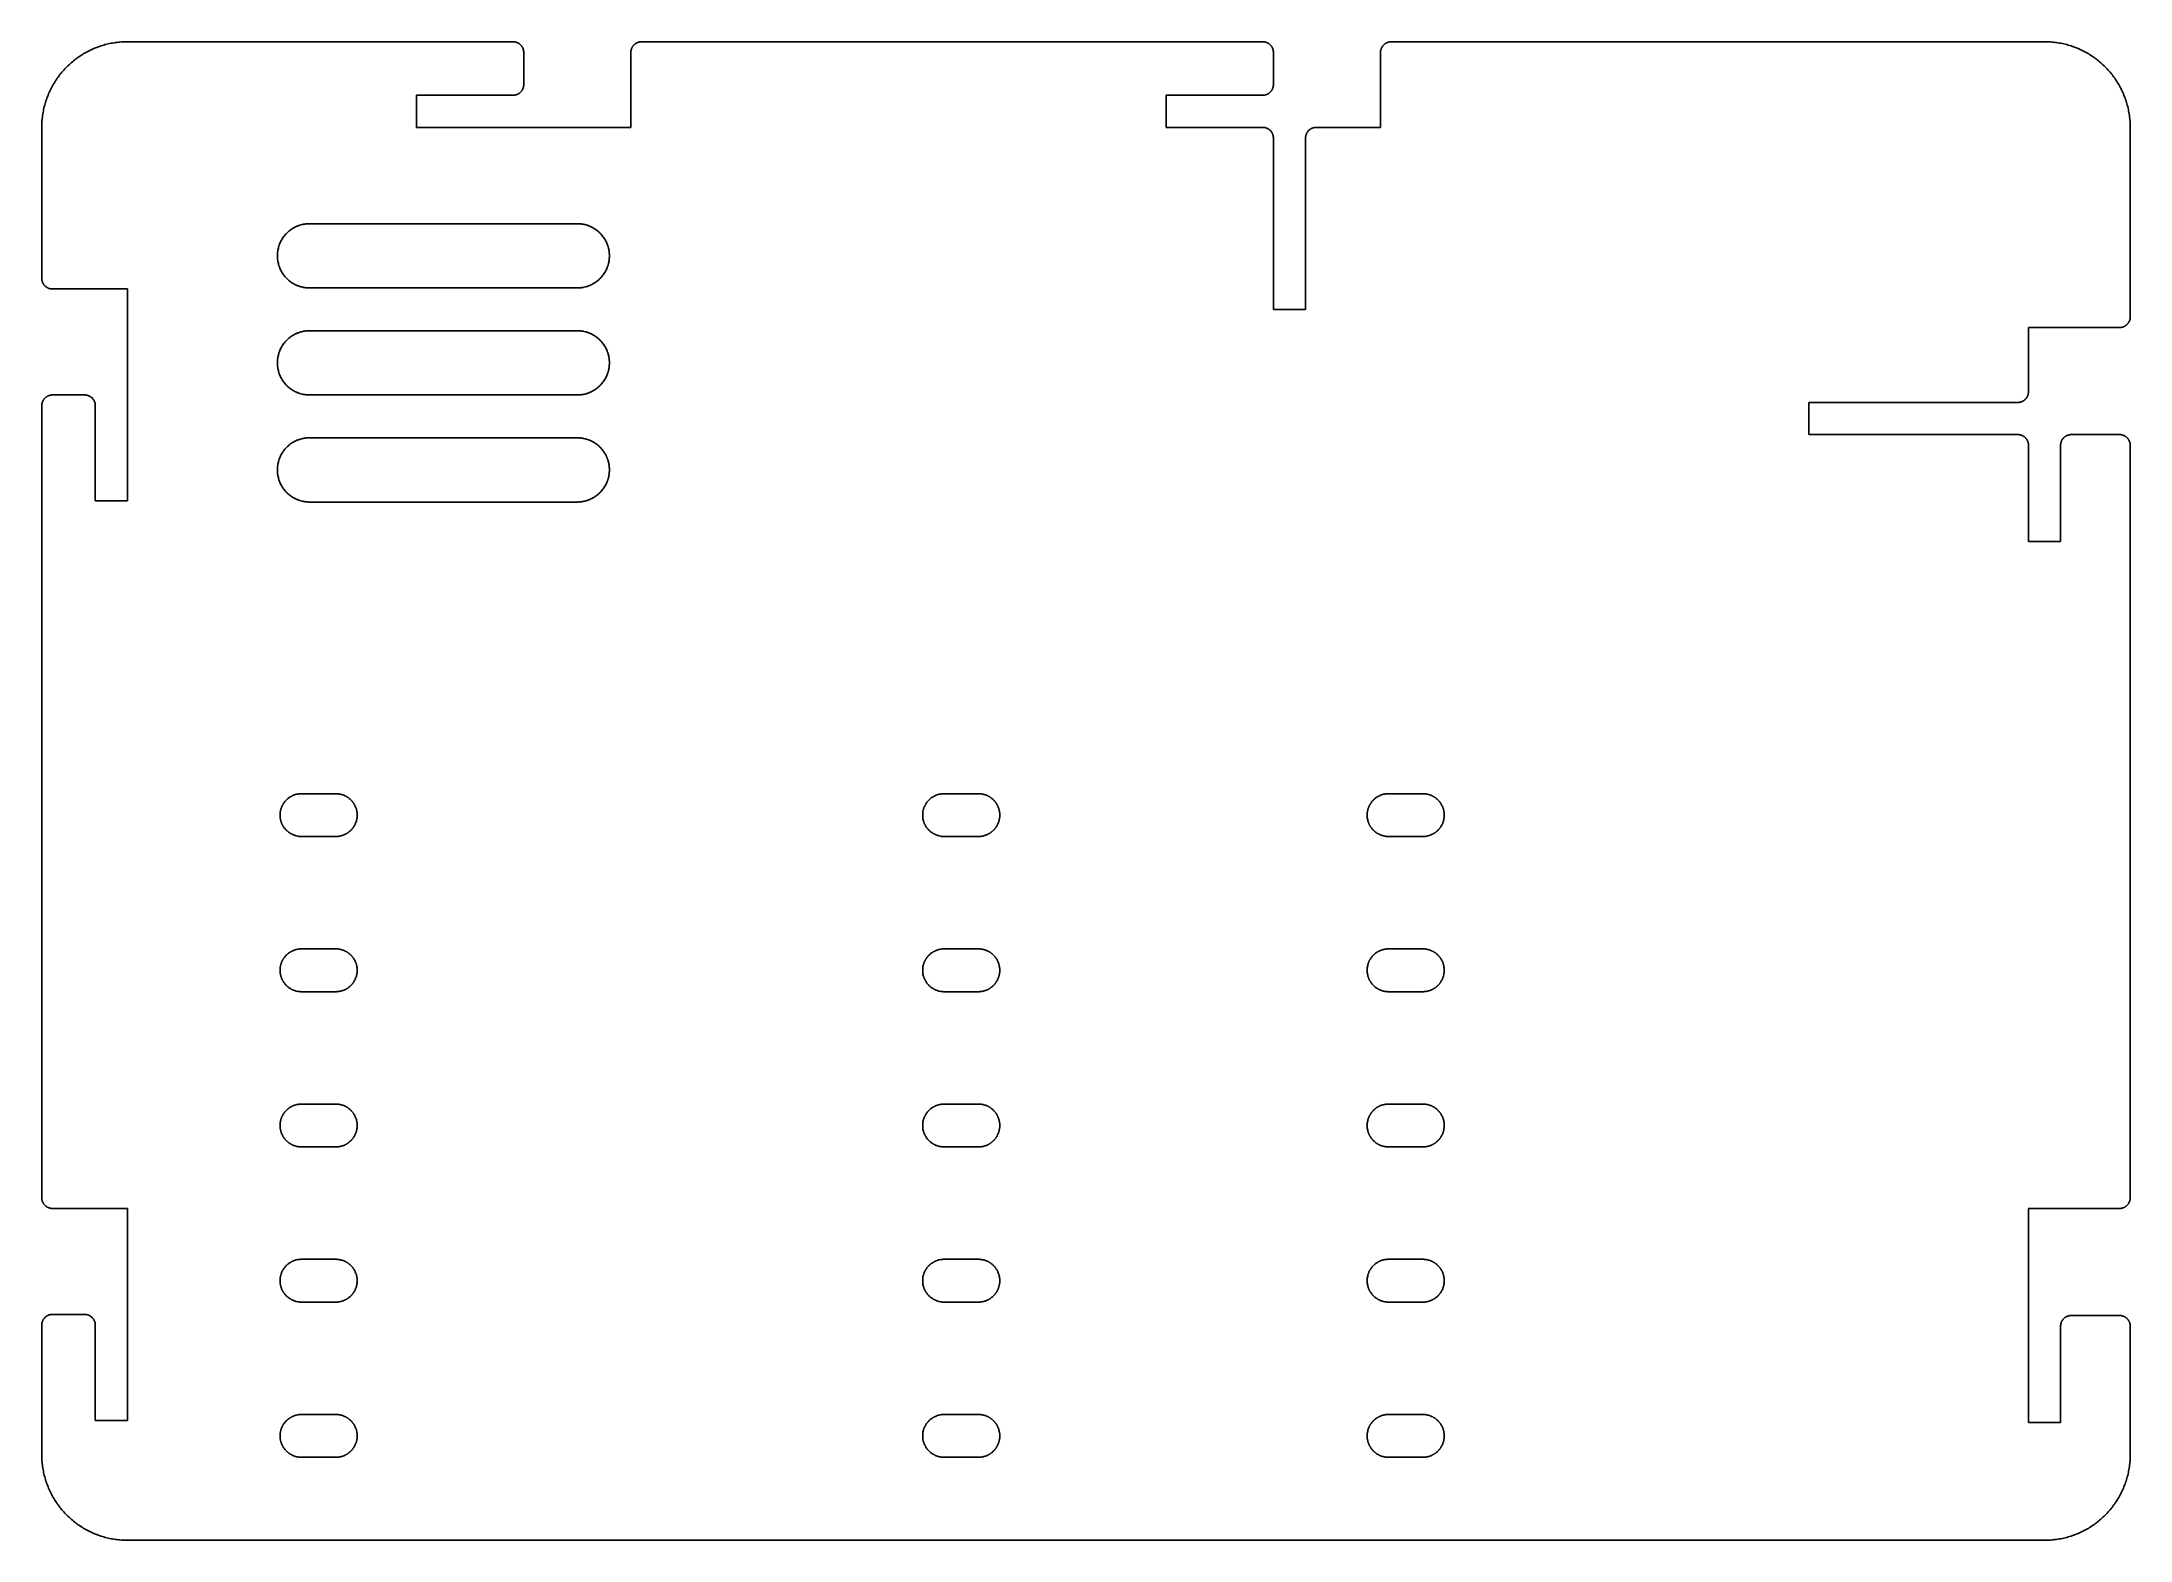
# Model space of a CAD drawing. Header units: metres. Extents: x 0 to 195, y 0 to 140.
import ezdxf

# ---------------------------------------------------------------- set-up
doc = ezdxf.new("R2010")
doc.units = ezdxf.units.M

msp = doc.modelspace()

# ---------------------------------------------------------------- linework, layer by layer
for p, q in [((3.29785, 138.472), (3.18555, 138.389)), ((3.41113, 138.553), (3.29785, 138.472)), ((3.52637, 138.632), (3.41113, 138.553)), ((3.64258, 138.709), (3.52637, 138.632)), ((3.76074, 138.784), (3.64258, 138.709)), ((3.87988, 138.857), (3.76074, 138.784)), ((4, 138.928), (3.87988, 138.857)), ((4.12109, 138.997), (4, 138.928)), ((4.24414, 139.063), (4.12109, 138.997)), ((4.36816, 139.128), (4.24414, 139.063)), ((4.49316, 139.19), (4.36816, 139.128)), ((4.61914, 139.25), (4.49316, 139.19)), ((4.74609, 139.309), (4.61914, 139.25)), ((4.87402, 139.364), (4.74609, 139.309)), ((5.00293, 139.417), (4.87402, 139.364)), ((5.13281, 139.469), (5.00293, 139.417)), ((5.26367, 139.518), (5.13281, 139.469)), ((5.39551, 139.564), (5.26367, 139.518)), ((5.52832, 139.608), (5.39551, 139.564)), ((5.66113, 139.65), (5.52832, 139.608)), ((5.79492, 139.69), (5.66113, 139.65)), ((5.92969, 139.728), (5.79492, 139.69)), ((6.06445, 139.763), (5.92969, 139.728)), ((6.2002, 139.795), (6.06445, 139.763)), ((6.33691, 139.825), (6.2002, 139.795)), ((6.47363, 139.853), (6.33691, 139.825)), ((6.61035, 139.879), (6.47363, 139.853)), ((6.74805, 139.901), (6.61035, 139.879)), ((6.88672, 139.922), (6.74805, 139.901)), ((7.02539, 139.94), (6.88672, 139.922)), ((7.16406, 139.956), (7.02539, 139.94)), ((7.30273, 139.97), (7.16406, 139.956)), ((7.44238, 139.98), (7.30273, 139.97)), ((7.58105, 139.989), (7.44238, 139.98)), ((7.7207, 139.995), (7.58105, 139.989)), ((7.86035, 139.999), (7.7207, 139.995)), ((8, 140), (7.86035, 139.999)), ((44.0176, 140), (8, 140)), ((44.0352, 139.999), (44.0176, 140)), ((44.0527, 139.999), (44.0352, 139.999)), ((44.0693, 139.998), (44.0527, 139.999)), ((44.1396, 139.99), (44.0693, 139.998)), ((44.1562, 139.987), (44.1396, 139.99)), ((44.1738, 139.984), (44.1562, 139.987)), ((44.1904, 139.981), (44.1738, 139.984)), ((44.208, 139.979), (44.1904, 139.981)), ((44.2246, 139.975), (44.208, 139.979)), ((44.2422, 139.971), (44.2246, 139.975)), ((44.3086, 139.951), (44.2422, 139.971)), ((44.3584, 139.934), (44.3086, 139.951)), ((44.375, 139.927), (44.3584, 139.934)), ((44.3906, 139.921), (44.375, 139.927)), ((44.4062, 139.913), (44.3906, 139.921)), ((44.4229, 139.906), (44.4062, 139.913)), ((44.4697, 139.883), (44.4229, 139.906)), ((44.4844, 139.875), (44.4697, 139.883)), ((44.5, 139.866), (44.4844, 139.875)), ((44.5146, 139.857), (44.5, 139.866)), ((44.5303, 139.848), (44.5146, 139.857)), ((44.5449, 139.839), (44.5303, 139.848)), ((44.5596, 139.829), (44.5449, 139.839)), ((44.5732, 139.819), (44.5596, 139.829)), ((44.5879, 139.809), (44.5732, 139.819)), ((44.6016, 139.799), (44.5879, 139.809)), ((44.6289, 139.777), (44.6016, 139.799)), ((44.6426, 139.766), (44.6289, 139.777)), ((44.6562, 139.755), (44.6426, 139.766)), ((44.6943, 139.72), (44.6562, 139.755)), ((44.7197, 139.694), (44.6943, 139.72)), ((44.7549, 139.656), (44.7197, 139.694)), ((44.7656, 139.643), (44.7549, 139.656)), ((44.7773, 139.629), (44.7656, 139.643)), ((44.7988, 139.602), (44.7773, 139.629)), ((44.8086, 139.588), (44.7988, 139.602)), ((44.8193, 139.573), (44.8086, 139.588)), ((44.8291, 139.56), (44.8193, 139.573)), ((44.8389, 139.545), (44.8291, 139.56)), ((44.8477, 139.53), (44.8389, 139.545)), ((44.8574, 139.515), (44.8477, 139.53)), ((44.8662, 139.5), (44.8574, 139.515)), ((44.875, 139.484), (44.8662, 139.5)), ((44.8828, 139.47), (44.875, 139.484)), ((44.9062, 139.423), (44.8828, 139.47)), ((44.9131, 139.406), (44.9062, 139.423)), ((44.9209, 139.391), (44.9131, 139.406)), ((44.9268, 139.375), (44.9209, 139.391)), ((44.9336, 139.358), (44.9268, 139.375)), ((44.9512, 139.309), (44.9336, 139.358)), ((44.9707, 139.242), (44.9512, 139.309)), ((44.9746, 139.225), (44.9707, 139.242)), ((44.9785, 139.208), (44.9746, 139.225)), ((44.9814, 139.19), (44.9785, 139.208)), ((44.9844, 139.174), (44.9814, 139.19)), ((44.9873, 139.156), (44.9844, 139.174)), ((44.9902, 139.14), (44.9873, 139.156)), ((44.998, 139.069), (44.9902, 139.14)), ((44.999, 139.053), (44.998, 139.069)), ((44.999, 139.035), (44.999, 139.053)), ((45, 139.018), (44.999, 139.035)), ((45, 135.982), (45, 139.018)), ((55.001, 139.035), (55, 139.018)), ((55, 139.018), (55, 132)), ((55.002, 139.069), (55.001, 139.053)), ((55.001, 139.053), (55.001, 139.035)), ((55.0098, 139.14), (55.002, 139.069)), ((55.0127, 139.156), (55.0098, 139.14)), ((55.0156, 139.174), (55.0127, 139.156)), ((55.0186, 139.19), (55.0156, 139.174)), ((55.0215, 139.208), (55.0186, 139.19)), ((55.0254, 139.225), (55.0215, 139.208)), ((55.0293, 139.242), (55.0254, 139.225)), ((55.0488, 139.309), (55.0293, 139.242)), ((55.0664, 139.358), (55.0488, 139.309)), ((55.0732, 139.375), (55.0664, 139.358)), ((55.0791, 139.391), (55.0732, 139.375)), ((55.0869, 139.406), (55.0791, 139.391)), ((55.0938, 139.423), (55.0869, 139.406)), ((55.1172, 139.47), (55.0938, 139.423)), ((55.125, 139.484), (55.1172, 139.47)), ((55.1338, 139.5), (55.125, 139.484)), ((55.1426, 139.515), (55.1338, 139.5)), ((55.1523, 139.53), (55.1426, 139.515)), ((55.1611, 139.545), (55.1523, 139.53)), ((55.1709, 139.56), (55.1611, 139.545)), ((55.1807, 139.573), (55.1709, 139.56)), ((55.1914, 139.588), (55.1807, 139.573)), ((55.2012, 139.602), (55.1914, 139.588)), ((55.2227, 139.629), (55.2012, 139.602)), ((55.2344, 139.643), (55.2227, 139.629)), ((55.2451, 139.656), (55.2344, 139.643)), ((55.2803, 139.694), (55.2451, 139.656)), ((55.3057, 139.72), (55.2803, 139.694)), ((55.3438, 139.755), (55.3057, 139.72)), ((55.3574, 139.766), (55.3438, 139.755)), ((55.3711, 139.777), (55.3574, 139.766)), ((55.3984, 139.799), (55.3711, 139.777)), ((55.4121, 139.809), (55.3984, 139.799)), ((55.4268, 139.819), (55.4121, 139.809)), ((55.4404, 139.829), (55.4268, 139.819)), ((55.4551, 139.839), (55.4404, 139.829)), ((55.4697, 139.848), (55.4551, 139.839)), ((55.4854, 139.857), (55.4697, 139.848)), ((55.5, 139.866), (55.4854, 139.857)), ((55.5156, 139.875), (55.5, 139.866)), ((55.5303, 139.883), (55.5156, 139.875)), ((55.5771, 139.906), (55.5303, 139.883)), ((55.5938, 139.913), (55.5771, 139.906)), ((55.6094, 139.921), (55.5938, 139.913)), ((55.625, 139.927), (55.6094, 139.921)), ((55.6416, 139.934), (55.625, 139.927)), ((55.6914, 139.951), (55.6416, 139.934)), ((55.7578, 139.971), (55.6914, 139.951)), ((55.7754, 139.975), (55.7578, 139.971)), ((55.792, 139.979), (55.7754, 139.975)), ((55.8096, 139.981), (55.792, 139.979)), ((55.8262, 139.984), (55.8096, 139.981)), ((55.8438, 139.987), (55.8262, 139.984)), ((55.8604, 139.99), (55.8438, 139.987)), ((55.9307, 139.998), (55.8604, 139.99)), ((55.9473, 139.999), (55.9307, 139.998)), ((55.9648, 139.999), (55.9473, 139.999)), ((55.9824, 140), (55.9648, 139.999)), ((114.018, 140), (55.9824, 140)), ((114.035, 139.999), (114.018, 140)), ((114.053, 139.999), (114.035, 139.999)), ((114.069, 139.998), (114.053, 139.999)), ((114.14, 139.99), (114.069, 139.998)), ((114.156, 139.987), (114.14, 139.99)), ((114.174, 139.984), (114.156, 139.987)), ((114.19, 139.981), (114.174, 139.984)), ((114.208, 139.979), (114.19, 139.981)), ((114.225, 139.975), (114.208, 139.979)), ((114.242, 139.971), (114.225, 139.975)), ((114.309, 139.951), (114.242, 139.971)), ((114.358, 139.934), (114.309, 139.951)), ((114.375, 139.927), (114.358, 139.934)), ((114.391, 139.921), (114.375, 139.927)), ((114.406, 139.913), (114.391, 139.921)), ((114.423, 139.906), (114.406, 139.913)), ((114.47, 139.883), (114.423, 139.906)), ((114.484, 139.875), (114.47, 139.883)), ((114.5, 139.866), (114.484, 139.875)), ((114.515, 139.857), (114.5, 139.866)), ((114.53, 139.848), (114.515, 139.857)), ((114.545, 139.839), (114.53, 139.848)), ((114.56, 139.829), (114.545, 139.839)), ((114.573, 139.819), (114.56, 139.829)), ((114.588, 139.809), (114.573, 139.819)), ((114.602, 139.799), (114.588, 139.809)), ((114.629, 139.777), (114.602, 139.799)), ((114.643, 139.766), (114.629, 139.777)), ((114.656, 139.755), (114.643, 139.766)), ((114.694, 139.72), (114.656, 139.755)), ((114.72, 139.694), (114.694, 139.72)), ((114.755, 139.656), (114.72, 139.694)), ((114.766, 139.643), (114.755, 139.656)), ((114.777, 139.629), (114.766, 139.643)), ((114.799, 139.602), (114.777, 139.629)), ((114.809, 139.588), (114.799, 139.602)), ((114.819, 139.573), (114.809, 139.588)), ((114.829, 139.56), (114.819, 139.573)), ((114.839, 139.545), (114.829, 139.56)), ((114.848, 139.53), (114.839, 139.545)), ((114.857, 139.515), (114.848, 139.53)), ((114.866, 139.5), (114.857, 139.515)), ((114.875, 139.484), (114.866, 139.5)), ((114.883, 139.47), (114.875, 139.484)), ((114.906, 139.423), (114.883, 139.47)), ((114.913, 139.406), (114.906, 139.423)), ((114.921, 139.391), (114.913, 139.406)), ((114.927, 139.375), (114.921, 139.391)), ((114.934, 139.358), (114.927, 139.375)), ((114.951, 139.309), (114.934, 139.358)), ((114.971, 139.242), (114.951, 139.309)), ((114.975, 139.225), (114.971, 139.242)), ((114.979, 139.208), (114.975, 139.225)), ((114.981, 139.19), (114.979, 139.208)), ((114.984, 139.174), (114.981, 139.19)), ((114.987, 139.156), (114.984, 139.174)), ((114.99, 139.14), (114.987, 139.156)), ((114.998, 139.069), (114.99, 139.14)), ((114.999, 139.053), (114.998, 139.069)), ((114.999, 139.035), (114.999, 139.053)), ((115, 139.018), (114.999, 139.035)), ((115, 135.982), (115, 139.018)), ((125.001, 139.035), (125, 139.018)), ((125, 139.018), (125, 132)), ((125.002, 139.069), (125.001, 139.053)), ((125.001, 139.053), (125.001, 139.035)), ((125.01, 139.14), (125.002, 139.069)), ((125.013, 139.156), (125.01, 139.14)), ((125.016, 139.174), (125.013, 139.156)), ((125.019, 139.19), (125.016, 139.174)), ((125.021, 139.208), (125.019, 139.19)), ((125.025, 139.225), (125.021, 139.208)), ((125.029, 139.242), (125.025, 139.225)), ((125.049, 139.309), (125.029, 139.242)), ((125.066, 139.358), (125.049, 139.309)), ((125.073, 139.375), (125.066, 139.358)), ((125.079, 139.391), (125.073, 139.375)), ((125.087, 139.406), (125.079, 139.391)), ((125.094, 139.423), (125.087, 139.406)), ((125.117, 139.47), (125.094, 139.423)), ((125.125, 139.484), (125.117, 139.47)), ((125.134, 139.5), (125.125, 139.484)), ((125.143, 139.515), (125.134, 139.5)), ((125.152, 139.53), (125.143, 139.515)), ((125.161, 139.545), (125.152, 139.53)), ((125.171, 139.56), (125.161, 139.545)), ((125.181, 139.573), (125.171, 139.56)), ((125.191, 139.588), (125.181, 139.573)), ((125.201, 139.602), (125.191, 139.588)), ((125.223, 139.629), (125.201, 139.602)), ((125.234, 139.643), (125.223, 139.629)), ((125.245, 139.656), (125.234, 139.643)), ((125.28, 139.694), (125.245, 139.656)), ((125.306, 139.72), (125.28, 139.694)), ((125.344, 139.755), (125.306, 139.72)), ((125.357, 139.766), (125.344, 139.755)), ((125.371, 139.777), (125.357, 139.766)), ((125.398, 139.799), (125.371, 139.777)), ((125.412, 139.809), (125.398, 139.799)), ((125.427, 139.819), (125.412, 139.809)), ((125.44, 139.829), (125.427, 139.819)), ((125.455, 139.839), (125.44, 139.829)), ((125.47, 139.848), (125.455, 139.839)), ((125.485, 139.857), (125.47, 139.848)), ((125.5, 139.866), (125.485, 139.857)), ((125.516, 139.875), (125.5, 139.866)), ((125.53, 139.883), (125.516, 139.875)), ((125.577, 139.906), (125.53, 139.883)), ((125.594, 139.913), (125.577, 139.906)), ((125.609, 139.921), (125.594, 139.913)), ((125.625, 139.927), (125.609, 139.921)), ((125.642, 139.934), (125.625, 139.927)), ((125.691, 139.951), (125.642, 139.934)), ((125.758, 139.971), (125.691, 139.951)), ((125.775, 139.975), (125.758, 139.971)), ((125.792, 139.979), (125.775, 139.975)), ((125.81, 139.981), (125.792, 139.979)), ((125.826, 139.984), (125.81, 139.981)), ((125.844, 139.987), (125.826, 139.984)), ((125.86, 139.99), (125.844, 139.987)), ((125.931, 139.998), (125.86, 139.99)), ((125.947, 139.999), (125.931, 139.998)), ((125.965, 139.999), (125.947, 139.999)), ((125.982, 140), (125.965, 139.999)), ((187, 140), (125.982, 140)), ((187.14, 139.999), (187, 140)), ((187.279, 139.995), (187.14, 139.999)), ((187.419, 139.989), (187.279, 139.995)), ((187.558, 139.98), (187.419, 139.989)), ((187.697, 139.97), (187.558, 139.98)), ((187.836, 139.956), (187.697, 139.97)), ((187.975, 139.94), (187.836, 139.956)), ((188.113, 139.922), (187.975, 139.94)), ((188.252, 139.901), (188.113, 139.922)), ((188.39, 139.879), (188.252, 139.901)), ((188.526, 139.853), (188.39, 139.879)), ((188.663, 139.825), (188.526, 139.853)), ((188.8, 139.795), (188.663, 139.825)), ((188.936, 139.763), (188.8, 139.795)), ((189.07, 139.728), (188.936, 139.763)), ((189.205, 139.69), (189.07, 139.728)), ((189.339, 139.65), (189.205, 139.69)), ((189.472, 139.608), (189.339, 139.65)), ((189.604, 139.564), (189.472, 139.608)), ((189.736, 139.518), (189.604, 139.564)), ((189.867, 139.469), (189.736, 139.518)), ((189.997, 139.417), (189.867, 139.469)), ((190.126, 139.364), (189.997, 139.417)), ((190.254, 139.309), (190.126, 139.364)), ((190.381, 139.25), (190.254, 139.309)), ((190.507, 139.19), (190.381, 139.25)), ((190.632, 139.128), (190.507, 139.19)), ((190.756, 139.063), (190.632, 139.128)), ((190.879, 138.997), (190.756, 139.063)), ((191, 138.928), (190.879, 138.997)), ((191.12, 138.857), (191, 138.928)), ((191.239, 138.784), (191.12, 138.857)), ((191.357, 138.709), (191.239, 138.784)), ((191.474, 138.632), (191.357, 138.709)), ((191.589, 138.553), (191.474, 138.632)), ((191.702, 138.472), (191.589, 138.553)), ((191.814, 138.389), (191.702, 138.472)), ((1.44727, 136.589), (1.36816, 136.474)), ((1.52832, 136.702), (1.44727, 136.589)), ((1.61133, 136.814), (1.52832, 136.702)), ((1.69629, 136.925), (1.61133, 136.814)), ((1.7832, 137.034), (1.69629, 136.925)), ((1.87207, 137.143), (1.7832, 137.034)), ((1.96191, 137.248), (1.87207, 137.143)), ((2.05469, 137.354), (1.96191, 137.248)), ((2.14941, 137.456), (2.05469, 137.354)), ((2.24512, 137.558), (2.14941, 137.456)), ((2.34277, 137.657), (2.24512, 137.558)), ((2.44238, 137.755), (2.34277, 137.657)), ((2.54395, 137.851), (2.44238, 137.755)), ((2.64648, 137.945), (2.54395, 137.851)), ((2.75195, 138.038), (2.64648, 137.945)), ((2.85742, 138.128), (2.75195, 138.038)), ((2.96582, 138.217), (2.85742, 138.128)), ((3.0752, 138.304), (2.96582, 138.217)), ((3.18555, 138.389), (3.0752, 138.304)), ((191.925, 138.304), (191.814, 138.389)), ((192.034, 138.217), (191.925, 138.304)), ((192.143, 138.128), (192.034, 138.217)), ((192.248, 138.038), (192.143, 138.128)), ((192.354, 137.945), (192.248, 138.038)), ((192.456, 137.851), (192.354, 137.945)), ((192.558, 137.755), (192.456, 137.851)), ((192.657, 137.657), (192.558, 137.755)), ((192.755, 137.558), (192.657, 137.657)), ((192.851, 137.456), (192.755, 137.558)), ((192.945, 137.354), (192.851, 137.456)), ((193.038, 137.248), (192.945, 137.354)), ((193.128, 137.143), (193.038, 137.248)), ((193.217, 137.034), (193.128, 137.143)), ((193.304, 136.925), (193.217, 137.034)), ((193.389, 136.814), (193.304, 136.925)), ((193.472, 136.702), (193.389, 136.814)), ((193.553, 136.589), (193.472, 136.702)), ((193.632, 136.474), (193.553, 136.589)), ((0.435547, 134.604), (0.391602, 134.472)), ((0.482422, 134.736), (0.435547, 134.604)), ((0.53125, 134.867), (0.482422, 134.736)), ((0.583008, 134.997), (0.53125, 134.867)), ((0.635742, 135.126), (0.583008, 134.997)), ((0.691406, 135.254), (0.635742, 135.126)), ((0.75, 135.381), (0.691406, 135.254)), ((0.80957, 135.507), (0.75, 135.381)), ((0.87207, 135.632), (0.80957, 135.507)), ((0.936523, 135.756), (0.87207, 135.632)), ((1.00293, 135.879), (0.936523, 135.756)), ((1.07227, 136), (1.00293, 135.879)), ((1.14258, 136.12), (1.07227, 136)), ((1.21582, 136.239), (1.14258, 136.12)), ((1.29102, 136.357), (1.21582, 136.239)), ((1.36816, 136.474), (1.29102, 136.357)), ((35, 132), (35, 135)), ((35, 135), (44.0176, 135)), ((44.0176, 135), (44.0352, 135.001)), ((44.0352, 135.001), (44.0527, 135.001)), ((44.0527, 135.001), (44.0693, 135.002)), ((44.0693, 135.002), (44.1396, 135.01)), ((44.1396, 135.01), (44.1562, 135.013)), ((44.1562, 135.013), (44.1738, 135.016)), ((44.1738, 135.016), (44.1904, 135.019)), ((44.1904, 135.019), (44.208, 135.021)), ((44.208, 135.021), (44.2246, 135.025)), ((44.2246, 135.025), (44.2422, 135.029)), ((44.2422, 135.029), (44.3086, 135.049)), ((44.3086, 135.049), (44.3584, 135.066)), ((44.3584, 135.066), (44.375, 135.073)), ((44.375, 135.073), (44.3906, 135.079)), ((44.3906, 135.079), (44.4062, 135.087)), ((44.4062, 135.087), (44.4229, 135.094)), ((44.4229, 135.094), (44.4697, 135.117)), ((44.4697, 135.117), (44.4844, 135.125)), ((44.4844, 135.125), (44.5, 135.134)), ((44.5, 135.134), (44.5146, 135.143)), ((44.5146, 135.143), (44.5303, 135.152)), ((44.5303, 135.152), (44.5449, 135.161)), ((44.5449, 135.161), (44.5596, 135.171)), ((44.5596, 135.171), (44.5732, 135.181)), ((44.5732, 135.181), (44.5879, 135.191)), ((44.5879, 135.191), (44.6016, 135.201)), ((44.6016, 135.201), (44.6289, 135.223)), ((44.6289, 135.223), (44.6426, 135.234)), ((44.6426, 135.234), (44.6562, 135.245)), ((44.6562, 135.245), (44.6943, 135.28)), ((44.6943, 135.28), (44.7197, 135.306)), ((44.7197, 135.306), (44.7549, 135.344)), ((44.7549, 135.344), (44.7656, 135.357)), ((44.7656, 135.357), (44.7773, 135.371)), ((44.7773, 135.371), (44.7988, 135.398)), ((44.7988, 135.398), (44.8086, 135.412)), ((44.8086, 135.412), (44.8193, 135.427)), ((44.8193, 135.427), (44.8291, 135.44)), ((44.8291, 135.44), (44.8389, 135.455)), ((44.8389, 135.455), (44.8477, 135.47)), ((44.8477, 135.47), (44.8574, 135.485)), ((44.8574, 135.485), (44.8662, 135.5)), ((44.8662, 135.5), (44.875, 135.516)), ((44.875, 135.516), (44.8828, 135.53)), ((44.8828, 135.53), (44.9062, 135.577)), ((44.9062, 135.577), (44.9131, 135.594)), ((44.9131, 135.594), (44.9209, 135.609)), ((44.9209, 135.609), (44.9268, 135.625)), ((44.9268, 135.625), (44.9336, 135.642)), ((44.9336, 135.642), (44.9512, 135.691)), ((44.9512, 135.691), (44.9707, 135.758)), ((44.9707, 135.758), (44.9746, 135.775)), ((44.9746, 135.775), (44.9785, 135.792)), ((44.9785, 135.792), (44.9814, 135.81)), ((44.9814, 135.81), (44.9844, 135.826)), ((44.9844, 135.826), (44.9873, 135.844)), ((44.9873, 135.844), (44.9902, 135.86)), ((44.9902, 135.86), (44.998, 135.931)), ((44.998, 135.931), (44.999, 135.947)), ((44.999, 135.965), (45, 135.982)), ((44.999, 135.947), (44.999, 135.965)), ((105, 132), (105, 135)), ((105, 135), (114.018, 135)), ((114.018, 135), (114.035, 135.001)), ((114.035, 135.001), (114.053, 135.001)), ((114.053, 135.001), (114.069, 135.002)), ((114.069, 135.002), (114.14, 135.01)), ((114.14, 135.01), (114.156, 135.013)), ((114.156, 135.013), (114.174, 135.016)), ((114.174, 135.016), (114.19, 135.019)), ((114.19, 135.019), (114.208, 135.021)), ((114.208, 135.021), (114.225, 135.025)), ((114.225, 135.025), (114.242, 135.029)), ((114.242, 135.029), (114.309, 135.049)), ((114.309, 135.049), (114.358, 135.066)), ((114.358, 135.066), (114.375, 135.073)), ((114.375, 135.073), (114.391, 135.079)), ((114.391, 135.079), (114.406, 135.087)), ((114.406, 135.087), (114.423, 135.094)), ((114.423, 135.094), (114.47, 135.117)), ((114.47, 135.117), (114.484, 135.125)), ((114.484, 135.125), (114.5, 135.134)), ((114.5, 135.134), (114.515, 135.143)), ((114.515, 135.143), (114.53, 135.152)), ((114.53, 135.152), (114.545, 135.161)), ((114.545, 135.161), (114.56, 135.171)), ((114.56, 135.171), (114.573, 135.181)), ((114.573, 135.181), (114.588, 135.191)), ((114.588, 135.191), (114.602, 135.201)), ((114.602, 135.201), (114.629, 135.223)), ((114.629, 135.223), (114.643, 135.234)), ((114.643, 135.234), (114.656, 135.245)), ((114.656, 135.245), (114.694, 135.28)), ((114.694, 135.28), (114.72, 135.306)), ((114.72, 135.306), (114.755, 135.344)), ((114.755, 135.344), (114.766, 135.357)), ((114.766, 135.357), (114.777, 135.371)), ((114.777, 135.371), (114.799, 135.398)), ((114.799, 135.398), (114.809, 135.412)), ((114.809, 135.412), (114.819, 135.427)), ((114.819, 135.427), (114.829, 135.44)), ((114.829, 135.44), (114.839, 135.455)), ((114.839, 135.455), (114.848, 135.47)), ((114.848, 135.47), (114.857, 135.485)), ((114.857, 135.485), (114.866, 135.5)), ((114.866, 135.5), (114.875, 135.516)), ((114.875, 135.516), (114.883, 135.53)), ((114.883, 135.53), (114.906, 135.577)), ((114.906, 135.577), (114.913, 135.594)), ((114.913, 135.594), (114.921, 135.609)), ((114.921, 135.609), (114.927, 135.625)), ((114.927, 135.625), (114.934, 135.642)), ((114.934, 135.642), (114.951, 135.691)), ((114.951, 135.691), (114.971, 135.758)), ((114.971, 135.758), (114.975, 135.775)), ((114.975, 135.775), (114.979, 135.792)), ((114.979, 135.792), (114.981, 135.81)), ((114.981, 135.81), (114.984, 135.826)), ((114.984, 135.826), (114.987, 135.844)), ((114.987, 135.844), (114.99, 135.86)), ((114.99, 135.86), (114.998, 135.931)), ((114.998, 135.931), (114.999, 135.947)), ((114.999, 135.965), (115, 135.982)), ((114.999, 135.947), (114.999, 135.965)), ((193.709, 136.357), (193.632, 136.474)), ((193.784, 136.239), (193.709, 136.357)), ((193.857, 136.12), (193.784, 136.239)), ((193.928, 136), (193.857, 136.12)), ((193.997, 135.879), (193.928, 136)), ((194.063, 135.756), (193.997, 135.879)), ((194.128, 135.632), (194.063, 135.756)), ((194.19, 135.507), (194.128, 135.632)), ((194.25, 135.381), (194.19, 135.507)), ((194.309, 135.254), (194.25, 135.381)), ((194.364, 135.126), (194.309, 135.254)), ((194.417, 134.997), (194.364, 135.126)), ((194.469, 134.867), (194.417, 134.997)), ((194.518, 134.736), (194.469, 134.867)), ((194.564, 134.604), (194.518, 134.736)), ((194.608, 134.472), (194.564, 134.604)), ((0.030273, 132.697), (0.019531, 132.558)), ((0.043945, 132.836), (0.030273, 132.697)), ((0.05957, 132.975), (0.043945, 132.836)), ((0.078125, 133.113), (0.05957, 132.975)), ((0.098633, 133.252), (0.078125, 133.113)), ((0.121094, 133.39), (0.098633, 133.252)), ((0.147461, 133.526), (0.121094, 133.39)), ((0.174805, 133.663), (0.147461, 133.526)), ((0.205078, 133.8), (0.174805, 133.663)), ((0.237305, 133.936), (0.205078, 133.8)), ((0.272461, 134.07), (0.237305, 133.936)), ((0.30957, 134.205), (0.272461, 134.07)), ((0.349609, 134.339), (0.30957, 134.205)), ((0.391602, 134.472), (0.349609, 134.339)), ((194.65, 134.339), (194.608, 134.472)), ((194.69, 134.205), (194.65, 134.339)), ((194.728, 134.07), (194.69, 134.205)), ((194.763, 133.936), (194.728, 134.07)), ((194.795, 133.8), (194.763, 133.936)), ((194.825, 133.663), (194.795, 133.8)), ((194.853, 133.526), (194.825, 133.663)), ((194.879, 133.39), (194.853, 133.526)), ((194.901, 133.252), (194.879, 133.39)), ((194.922, 133.113), (194.901, 133.252)), ((194.94, 132.975), (194.922, 133.113)), ((194.956, 132.836), (194.94, 132.975)), ((194.97, 132.697), (194.956, 132.836)), ((194.98, 132.558), (194.97, 132.697)), ((0.000977, 132.14), (0, 132)), ((0, 132), (0, 117.883)), ((0.004883, 132.279), (0.000977, 132.14)), ((0.010742, 132.419), (0.004883, 132.279)), ((0.019531, 132.558), (0.010742, 132.419)), ((55, 132), (35, 132)), ((114.018, 132), (105, 132)), ((114.035, 131.999), (114.018, 132)), ((114.053, 131.999), (114.035, 131.999)), ((114.069, 131.998), (114.053, 131.999)), ((114.14, 131.99), (114.069, 131.998)), ((114.156, 131.987), (114.14, 131.99)), ((114.174, 131.984), (114.156, 131.987)), ((114.19, 131.981), (114.174, 131.984)), ((114.208, 131.979), (114.19, 131.981)), ((114.225, 131.975), (114.208, 131.979)), ((114.242, 131.971), (114.225, 131.975)), ((114.309, 131.951), (114.242, 131.971)), ((114.358, 131.934), (114.309, 131.951)), ((114.375, 131.927), (114.358, 131.934)), ((114.391, 131.921), (114.375, 131.927)), ((114.406, 131.913), (114.391, 131.921)), ((114.423, 131.906), (114.406, 131.913)), ((114.47, 131.883), (114.423, 131.906)), ((114.484, 131.875), (114.47, 131.883)), ((114.5, 131.866), (114.484, 131.875)), ((114.515, 131.857), (114.5, 131.866)), ((114.53, 131.848), (114.515, 131.857)), ((114.545, 131.839), (114.53, 131.848)), ((114.56, 131.829), (114.545, 131.839)), ((114.573, 131.819), (114.56, 131.829)), ((114.588, 131.809), (114.573, 131.819)), ((114.602, 131.799), (114.588, 131.809)), ((114.629, 131.777), (114.602, 131.799)), ((114.643, 131.766), (114.629, 131.777)), ((114.656, 131.755), (114.643, 131.766)), ((114.694, 131.72), (114.656, 131.755)), ((114.72, 131.694), (114.694, 131.72)), ((114.755, 131.656), (114.72, 131.694)), ((114.766, 131.643), (114.755, 131.656)), ((114.777, 131.629), (114.766, 131.643)), ((114.799, 131.602), (114.777, 131.629)), ((114.809, 131.588), (114.799, 131.602)), ((114.819, 131.573), (114.809, 131.588)), ((114.829, 131.56), (114.819, 131.573)), ((114.839, 131.545), (114.829, 131.56)), ((114.848, 131.53), (114.839, 131.545)), ((114.857, 131.515), (114.848, 131.53)), ((114.866, 131.5), (114.857, 131.515)), ((114.875, 131.484), (114.866, 131.5)), ((114.883, 131.47), (114.875, 131.484)), ((114.906, 131.423), (114.883, 131.47)), ((114.913, 131.406), (114.906, 131.423)), ((114.921, 131.391), (114.913, 131.406)), ((114.927, 131.375), (114.921, 131.391)), ((114.934, 131.358), (114.927, 131.375)), ((114.951, 131.309), (114.934, 131.358)), ((114.971, 131.242), (114.951, 131.309)), ((114.975, 131.225), (114.971, 131.242)), ((114.979, 131.208), (114.975, 131.225)), ((114.981, 131.19), (114.979, 131.208)), ((114.984, 131.174), (114.981, 131.19)), ((114.987, 131.156), (114.984, 131.174)), ((114.99, 131.14), (114.987, 131.156)), ((114.998, 131.069), (114.99, 131.14)), ((114.999, 131.053), (114.998, 131.069)), ((114.999, 131.035), (114.999, 131.053)), ((115, 131.018), (114.999, 131.035)), ((115, 115), (115, 131.018)), ((118.001, 131.035), (118, 131.018)), ((118, 131.018), (118, 115)), ((118.002, 131.069), (118.001, 131.053)), ((118.001, 131.053), (118.001, 131.035)), ((118.01, 131.14), (118.002, 131.069)), ((118.013, 131.156), (118.01, 131.14)), ((118.016, 131.174), (118.013, 131.156)), ((118.019, 131.19), (118.016, 131.174)), ((118.021, 131.208), (118.019, 131.19)), ((118.025, 131.225), (118.021, 131.208)), ((118.029, 131.242), (118.025, 131.225)), ((118.049, 131.309), (118.029, 131.242)), ((118.066, 131.358), (118.049, 131.309)), ((118.073, 131.375), (118.066, 131.358)), ((118.079, 131.391), (118.073, 131.375)), ((118.087, 131.406), (118.079, 131.391)), ((118.094, 131.423), (118.087, 131.406)), ((118.117, 131.47), (118.094, 131.423)), ((118.125, 131.484), (118.117, 131.47)), ((118.134, 131.5), (118.125, 131.484)), ((118.143, 131.515), (118.134, 131.5)), ((118.152, 131.53), (118.143, 131.515)), ((118.161, 131.545), (118.152, 131.53)), ((118.171, 131.56), (118.161, 131.545)), ((118.181, 131.573), (118.171, 131.56)), ((118.191, 131.588), (118.181, 131.573)), ((118.201, 131.602), (118.191, 131.588)), ((118.223, 131.629), (118.201, 131.602)), ((118.234, 131.643), (118.223, 131.629)), ((118.245, 131.656), (118.234, 131.643)), ((118.28, 131.694), (118.245, 131.656)), ((118.306, 131.72), (118.28, 131.694)), ((118.344, 131.755), (118.306, 131.72)), ((118.357, 131.766), (118.344, 131.755)), ((118.371, 131.777), (118.357, 131.766)), ((118.398, 131.799), (118.371, 131.777)), ((118.412, 131.809), (118.398, 131.799)), ((118.427, 131.819), (118.412, 131.809)), ((118.44, 131.829), (118.427, 131.819)), ((118.455, 131.839), (118.44, 131.829)), ((118.47, 131.848), (118.455, 131.839)), ((118.485, 131.857), (118.47, 131.848)), ((118.5, 131.866), (118.485, 131.857)), ((118.516, 131.875), (118.5, 131.866)), ((118.53, 131.883), (118.516, 131.875)), ((118.577, 131.906), (118.53, 131.883)), ((118.594, 131.913), (118.577, 131.906)), ((118.609, 131.921), (118.594, 131.913)), ((118.625, 131.927), (118.609, 131.921)), ((118.642, 131.934), (118.625, 131.927)), ((118.691, 131.951), (118.642, 131.934)), ((118.758, 131.971), (118.691, 131.951)), ((118.775, 131.975), (118.758, 131.971)), ((118.792, 131.979), (118.775, 131.975)), ((118.81, 131.981), (118.792, 131.979)), ((118.826, 131.984), (118.81, 131.981)), ((118.844, 131.987), (118.826, 131.984)), ((118.86, 131.99), (118.844, 131.987)), ((118.931, 131.998), (118.86, 131.99)), ((118.947, 131.999), (118.931, 131.998)), ((118.965, 131.999), (118.947, 131.999)), ((118.982, 132), (118.965, 131.999)), ((125, 132), (118.982, 132)), ((194.989, 132.419), (194.98, 132.558)), ((194.995, 132.279), (194.989, 132.419)), ((194.999, 132.14), (194.995, 132.279)), ((195, 132), (194.999, 132.14)), ((195, 114.282), (195, 132)), ((24.0234, 122.837), (24.0732, 122.854)), ((24.0732, 122.854), (24.123, 122.869)), ((24.123, 122.869), (24.1729, 122.884)), ((24.1729, 122.884), (24.2744, 122.911)), ((24.2744, 122.911), (24.376, 122.935)), ((24.376, 122.935), (24.4277, 122.945)), ((24.4277, 122.945), (24.4795, 122.954)), ((24.4795, 122.954), (24.5303, 122.963)), ((24.5303, 122.963), (24.582, 122.971)), ((24.582, 122.971), (24.6348, 122.978)), ((24.6348, 122.978), (24.6865, 122.983)), ((24.6865, 122.983), (24.7383, 122.988)), ((24.7383, 122.988), (24.791, 122.993)), ((24.791, 122.993), (24.8428, 122.996)), ((24.8428, 122.996), (24.9473, 123)), ((24.9473, 123), (50.0527, 123)), ((50.0527, 123), (50.1572, 122.996)), ((50.1572, 122.996), (50.209, 122.993)), ((50.209, 122.993), (50.2617, 122.988)), ((50.2617, 122.988), (50.3135, 122.983)), ((50.3135, 122.983), (50.3652, 122.978)), ((50.3652, 122.978), (50.418, 122.971)), ((50.418, 122.971), (50.4697, 122.963)), ((50.4697, 122.963), (50.5205, 122.954)), ((50.5205, 122.954), (50.5723, 122.945)), ((50.5723, 122.945), (50.624, 122.935)), ((50.624, 122.935), (50.7256, 122.911)), ((50.7256, 122.911), (50.8271, 122.884)), ((50.8271, 122.884), (50.877, 122.869)), ((50.877, 122.869), (50.9268, 122.854)), ((50.9268, 122.854), (50.9766, 122.837)), ((22.1309, 120.877), (22.1465, 120.927)), ((22.1465, 120.927), (22.1631, 120.977)), ((22.1631, 120.977), (22.1807, 121.026)), ((22.1807, 121.026), (22.1992, 121.075)), ((22.1992, 121.075), (22.2188, 121.124)), ((22.2188, 121.124), (22.2383, 121.172)), ((22.2383, 121.172), (22.2812, 121.268)), ((22.2812, 121.268), (22.3037, 121.315)), ((22.3037, 121.315), (22.3271, 121.362)), ((22.3271, 121.362), (22.376, 121.454)), ((22.376, 121.454), (22.4023, 121.5)), ((22.4023, 121.5), (22.4287, 121.545)), ((22.4287, 121.545), (22.4561, 121.59)), ((22.4561, 121.59), (22.5127, 121.678)), ((22.5127, 121.678), (22.5732, 121.764)), ((22.5732, 121.764), (22.6045, 121.806)), ((22.6045, 121.806), (22.6357, 121.847)), ((22.6357, 121.847), (22.7021, 121.929)), ((22.7021, 121.929), (22.7363, 121.968)), ((22.7363, 121.968), (22.7705, 122.008)), ((22.7705, 122.008), (22.8057, 122.046)), ((22.8057, 122.046), (22.8418, 122.084)), ((22.8418, 122.084), (22.916, 122.158)), ((22.916, 122.158), (22.9541, 122.194)), ((22.9541, 122.194), (22.9922, 122.229)), ((22.9922, 122.229), (23.0322, 122.264)), ((23.0322, 122.264), (23.0713, 122.298)), ((23.0713, 122.298), (23.1533, 122.364)), ((23.1533, 122.364), (23.1943, 122.396)), ((23.1943, 122.396), (23.2363, 122.427)), ((23.2363, 122.427), (23.3223, 122.487)), ((23.3223, 122.487), (23.4102, 122.544)), ((23.4102, 122.544), (23.4551, 122.571)), ((23.4551, 122.571), (23.5, 122.598)), ((23.5, 122.598), (23.5459, 122.624)), ((23.5459, 122.624), (23.6377, 122.673)), ((23.6377, 122.673), (23.6846, 122.696)), ((23.6846, 122.696), (23.7324, 122.719)), ((23.7324, 122.719), (23.8281, 122.762)), ((23.8281, 122.762), (23.876, 122.781)), ((23.876, 122.781), (23.9248, 122.801)), ((23.9248, 122.801), (23.9736, 122.819)), ((23.9736, 122.819), (24.0234, 122.837)), ((50.9766, 122.837), (51.0264, 122.819)), ((51.0264, 122.819), (51.0752, 122.801)), ((51.0752, 122.801), (51.124, 122.781)), ((51.124, 122.781), (51.1719, 122.762)), ((51.1719, 122.762), (51.2676, 122.719)), ((51.2676, 122.719), (51.3154, 122.696)), ((51.3154, 122.696), (51.3623, 122.673)), ((51.3623, 122.673), (51.4541, 122.624)), ((51.4541, 122.624), (51.5, 122.598)), ((51.5, 122.598), (51.5449, 122.571)), ((51.5449, 122.571), (51.5898, 122.544)), ((51.5898, 122.544), (51.6777, 122.487)), ((51.6777, 122.487), (51.7637, 122.427)), ((51.7637, 122.427), (51.8057, 122.396)), ((51.8057, 122.396), (51.8467, 122.364)), ((51.8467, 122.364), (51.9287, 122.298)), ((51.9287, 122.298), (51.9678, 122.264)), ((51.9678, 122.264), (52.0078, 122.229)), ((52.0078, 122.229), (52.0459, 122.194)), ((52.0459, 122.194), (52.084, 122.158)), ((52.084, 122.158), (52.1582, 122.084)), ((52.1582, 122.084), (52.1943, 122.046)), ((52.1943, 122.046), (52.2295, 122.008)), ((52.2295, 122.008), (52.2637, 121.968)), ((52.2637, 121.968), (52.2979, 121.929)), ((52.2979, 121.929), (52.3643, 121.847)), ((52.3643, 121.847), (52.3955, 121.806)), ((52.3955, 121.806), (52.4268, 121.764)), ((52.4268, 121.764), (52.4873, 121.678)), ((52.4873, 121.678), (52.5439, 121.59)), ((52.5439, 121.59), (52.5713, 121.545)), ((52.5713, 121.545), (52.5977, 121.5)), ((52.5977, 121.5), (52.624, 121.454)), ((52.624, 121.454), (52.6729, 121.362)), ((52.6729, 121.362), (52.6963, 121.315)), ((52.6963, 121.315), (52.7188, 121.268)), ((52.7188, 121.268), (52.7617, 121.172)), ((52.7617, 121.172), (52.7812, 121.124)), ((52.7812, 121.124), (52.8008, 121.075)), ((52.8008, 121.075), (52.8193, 121.026)), ((52.8193, 121.026), (52.8369, 120.977)), ((52.8369, 120.977), (52.8535, 120.927)), ((52.8535, 120.927), (52.8691, 120.877)), ((22, 120.053), (22.0039, 120.157)), ((22, 119.947), (22, 120.053)), ((22.0039, 119.843), (22, 119.947)), ((22.0039, 120.157), (22.0068, 120.209)), ((22.0068, 119.791), (22.0039, 119.843)), ((22.0068, 120.209), (22.0117, 120.262)), ((22.0117, 119.738), (22.0068, 119.791)), ((22.0117, 120.262), (22.0166, 120.313)), ((22.0166, 119.687), (22.0117, 119.738)), ((22.0166, 120.313), (22.0225, 120.365)), ((22.0225, 119.635), (22.0166, 119.687)), ((22.0225, 120.365), (22.0293, 120.418)), ((22.0293, 119.582), (22.0225, 119.635)), ((22.0293, 120.418), (22.0371, 120.47)), ((22.0371, 119.53), (22.0293, 119.582)), ((22.0371, 120.47), (22.0459, 120.521)), ((22.0459, 119.479), (22.0371, 119.53)), ((22.0459, 120.521), (22.0547, 120.572)), ((22.0547, 119.428), (22.0459, 119.479)), ((22.0547, 120.572), (22.0654, 120.624)), ((22.0654, 119.376), (22.0547, 119.428)), ((22.0654, 120.624), (22.0889, 120.726)), ((22.0889, 119.274), (22.0654, 119.376)), ((22.0889, 120.726), (22.1162, 120.827)), ((22.1162, 119.173), (22.0889, 119.274)), ((22.1162, 120.827), (22.1309, 120.877)), ((22.1309, 119.123), (22.1162, 119.173)), ((22.1465, 119.073), (22.1309, 119.123)), ((22.1631, 119.023), (22.1465, 119.073)), ((22.1807, 118.974), (22.1631, 119.023)), ((22.1992, 118.925), (22.1807, 118.974)), ((52.8193, 118.974), (52.8008, 118.925)), ((52.8369, 119.023), (52.8193, 118.974)), ((52.8535, 119.073), (52.8369, 119.023)), ((52.8691, 119.123), (52.8535, 119.073)), ((52.8691, 120.877), (52.8838, 120.827)), ((52.8838, 119.173), (52.8691, 119.123)), ((52.8838, 120.827), (52.9111, 120.726)), ((52.9111, 119.274), (52.8838, 119.173)), ((52.9111, 120.726), (52.9346, 120.624)), ((52.9346, 119.376), (52.9111, 119.274)), ((52.9346, 120.624), (52.9453, 120.572)), ((52.9453, 119.428), (52.9346, 119.376)), ((52.9453, 120.572), (52.9541, 120.521)), ((52.9541, 119.479), (52.9453, 119.428)), ((52.9541, 120.521), (52.9629, 120.47)), ((52.9629, 119.53), (52.9541, 119.479)), ((52.9629, 120.47), (52.9707, 120.418)), ((52.9707, 119.582), (52.9629, 119.53)), ((52.9707, 120.418), (52.9775, 120.365)), ((52.9775, 119.635), (52.9707, 119.582)), ((52.9775, 120.365), (52.9834, 120.313)), ((52.9834, 119.687), (52.9775, 119.635)), ((52.9834, 120.313), (52.9883, 120.262)), ((52.9883, 119.738), (52.9834, 119.687)), ((52.9883, 120.262), (52.9932, 120.209)), ((52.9932, 119.791), (52.9883, 119.738)), ((52.9932, 120.209), (52.9961, 120.157)), ((52.9961, 119.843), (52.9932, 119.791)), ((52.9961, 120.157), (53, 120.053)), ((53, 119.947), (52.9961, 119.843)), ((53, 120.053), (53, 119.947)), ((0, 117.883), (0.000977, 117.865)), ((0.000977, 117.865), (0.000977, 117.848)), ((0.000977, 117.848), (0.001953, 117.83)), ((0.001953, 117.83), (0.003906, 117.812)), ((0.003906, 117.812), (0.005859, 117.796)), ((0.005859, 117.796), (0.009766, 117.761)), ((0.009766, 117.761), (0.012695, 117.743)), ((0.012695, 117.743), (0.015625, 117.727)), ((0.015625, 117.727), (0.018555, 117.709)), ((0.018555, 117.709), (0.021484, 117.692)), ((0.021484, 117.692), (0.025391, 117.675)), ((0.025391, 117.675), (0.029297, 117.658)), ((0.029297, 117.658), (0.03418, 117.642)), ((0.03418, 117.642), (0.039062, 117.624)), ((0.039062, 117.624), (0.048828, 117.591)), ((0.048828, 117.591), (0.060547, 117.558)), ((0.060547, 117.558), (0.066406, 117.542)), ((0.066406, 117.542), (0.073242, 117.525)), ((0.073242, 117.525), (0.079102, 117.509)), ((0.079102, 117.509), (0.086914, 117.493)), ((0.086914, 117.493), (0.09375, 117.478)), ((0.09375, 117.478), (0.125, 117.415)), ((0.125, 117.415), (0.133789, 117.4)), ((0.133789, 117.4), (0.142578, 117.385)), ((0.142578, 117.385), (0.152344, 117.37)), ((0.152344, 117.37), (0.161133, 117.355)), ((0.161133, 117.355), (0.180664, 117.326)), ((0.180664, 117.326), (0.191406, 117.312)), ((0.191406, 117.312), (0.201172, 117.298)), ((0.201172, 117.298), (0.222656, 117.271)), ((0.222656, 117.271), (0.234375, 117.257)), ((0.234375, 117.257), (0.245117, 117.244)), ((0.245117, 117.244), (0.256836, 117.23)), ((0.256836, 117.23), (0.280273, 117.205)), ((0.280273, 117.205), (0.292969, 117.193)), ((0.292969, 117.193), (0.305664, 117.181)), ((0.305664, 117.181), (0.34375, 117.146)), ((0.34375, 117.146), (0.357422, 117.134)), ((0.357422, 117.134), (0.412109, 117.091)), ((0.412109, 117.091), (0.426758, 117.081)), ((0.426758, 117.081), (0.44043, 117.071)), ((0.44043, 117.071), (0.469727, 117.052)), ((0.469727, 117.052), (0.485352, 117.043)), ((0.485352, 117.043), (0.5, 117.034)), ((0.5, 117.034), (0.515625, 117.025)), ((0.515625, 117.025), (0.530273, 117.017)), ((0.530273, 117.017), (0.561523, 117.001)), ((0.561523, 117.001), (0.577148, 116.994)), ((22.2188, 118.876), (22.1992, 118.925)), ((22.2383, 118.828), (22.2188, 118.876)), ((22.2812, 118.732), (22.2383, 118.828)), ((22.3037, 118.685), (22.2812, 118.732)), ((22.3271, 118.638), (22.3037, 118.685)), ((22.376, 118.546), (22.3271, 118.638)), ((22.4023, 118.5), (22.376, 118.546)), ((22.4287, 118.455), (22.4023, 118.5)), ((22.4561, 118.41), (22.4287, 118.455)), ((22.5127, 118.322), (22.4561, 118.41)), ((22.5732, 118.236), (22.5127, 118.322)), ((22.6045, 118.194), (22.5732, 118.236)), ((22.6357, 118.153), (22.6045, 118.194)), ((22.7021, 118.071), (22.6357, 118.153)), ((22.7363, 118.032), (22.7021, 118.071)), ((22.7705, 117.992), (22.7363, 118.032)), ((22.8057, 117.954), (22.7705, 117.992)), ((22.8418, 117.916), (22.8057, 117.954)), ((22.916, 117.842), (22.8418, 117.916)), ((22.9541, 117.806), (22.916, 117.842)), ((22.9922, 117.771), (22.9541, 117.806)), ((23.0322, 117.736), (22.9922, 117.771)), ((23.0713, 117.702), (23.0322, 117.736)), ((23.1533, 117.636), (23.0713, 117.702)), ((23.1943, 117.604), (23.1533, 117.636)), ((23.2363, 117.573), (23.1943, 117.604)), ((23.3223, 117.513), (23.2363, 117.573)), ((23.4102, 117.456), (23.3223, 117.513)), ((23.4551, 117.429), (23.4102, 117.456)), ((23.5, 117.402), (23.4551, 117.429)), ((23.5459, 117.376), (23.5, 117.402)), ((23.6377, 117.327), (23.5459, 117.376)), ((23.6846, 117.304), (23.6377, 117.327)), ((23.7324, 117.281), (23.6846, 117.304)), ((23.8281, 117.238), (23.7324, 117.281)), ((23.876, 117.219), (23.8281, 117.238)), ((23.9248, 117.199), (23.876, 117.219)), ((23.9736, 117.181), (23.9248, 117.199)), ((24.0234, 117.163), (23.9736, 117.181)), ((24.0732, 117.146), (24.0234, 117.163)), ((24.123, 117.131), (24.0732, 117.146)), ((24.1729, 117.116), (24.123, 117.131)), ((24.2744, 117.089), (24.1729, 117.116)), ((24.376, 117.065), (24.2744, 117.089)), ((24.4277, 117.055), (24.376, 117.065)), ((24.4795, 117.046), (24.4277, 117.055)), ((24.5303, 117.037), (24.4795, 117.046)), ((24.582, 117.029), (24.5303, 117.037)), ((24.6348, 117.022), (24.582, 117.029)), ((24.6865, 117.017), (24.6348, 117.022)), ((24.7383, 117.012), (24.6865, 117.017)), ((24.791, 117.007), (24.7383, 117.012)), ((24.8428, 117.004), (24.791, 117.007)), ((24.9473, 117), (24.8428, 117.004)), ((50.0527, 117), (24.9473, 117)), ((50.1572, 117.004), (50.0527, 117)), ((50.209, 117.007), (50.1572, 117.004)), ((50.2617, 117.012), (50.209, 117.007)), ((50.3135, 117.017), (50.2617, 117.012)), ((50.3652, 117.022), (50.3135, 117.017)), ((50.418, 117.029), (50.3652, 117.022)), ((50.4697, 117.037), (50.418, 117.029)), ((50.5205, 117.046), (50.4697, 117.037)), ((50.5723, 117.055), (50.5205, 117.046)), ((50.624, 117.065), (50.5723, 117.055)), ((50.7256, 117.089), (50.624, 117.065)), ((50.8271, 117.116), (50.7256, 117.089)), ((50.877, 117.131), (50.8271, 117.116)), ((50.9268, 117.146), (50.877, 117.131)), ((50.9766, 117.163), (50.9268, 117.146)), ((51.0264, 117.181), (50.9766, 117.163)), ((51.0752, 117.199), (51.0264, 117.181)), ((51.124, 117.219), (51.0752, 117.199)), ((51.1719, 117.238), (51.124, 117.219)), ((51.2676, 117.281), (51.1719, 117.238)), ((51.3154, 117.304), (51.2676, 117.281)), ((51.3623, 117.327), (51.3154, 117.304)), ((51.4541, 117.376), (51.3623, 117.327)), ((51.5, 117.402), (51.4541, 117.376)), ((51.5449, 117.429), (51.5, 117.402)), ((51.5898, 117.456), (51.5449, 117.429)), ((51.6777, 117.513), (51.5898, 117.456)), ((51.7637, 117.573), (51.6777, 117.513)), ((51.8057, 117.604), (51.7637, 117.573)), ((51.8467, 117.636), (51.8057, 117.604)), ((51.9287, 117.702), (51.8467, 117.636)), ((51.9678, 117.736), (51.9287, 117.702)), ((52.0078, 117.771), (51.9678, 117.736)), ((52.0459, 117.806), (52.0078, 117.771)), ((52.084, 117.842), (52.0459, 117.806)), ((52.1582, 117.916), (52.084, 117.842)), ((52.1943, 117.954), (52.1582, 117.916)), ((52.2295, 117.992), (52.1943, 117.954)), ((52.2637, 118.032), (52.2295, 117.992)), ((52.2979, 118.071), (52.2637, 118.032)), ((52.3643, 118.153), (52.2979, 118.071)), ((52.3955, 118.194), (52.3643, 118.153)), ((52.4268, 118.236), (52.3955, 118.194)), ((52.4873, 118.322), (52.4268, 118.236)), ((52.5439, 118.41), (52.4873, 118.322)), ((52.5713, 118.455), (52.5439, 118.41)), ((52.5977, 118.5), (52.5713, 118.455)), ((52.624, 118.546), (52.5977, 118.5)), ((52.6729, 118.638), (52.624, 118.546)), ((52.6963, 118.685), (52.6729, 118.638)), ((52.7188, 118.732), (52.6963, 118.685)), ((52.7617, 118.828), (52.7188, 118.732)), ((52.7812, 118.876), (52.7617, 118.828)), ((52.8008, 118.925), (52.7812, 118.876)), ((0.577148, 116.994), (0.59375, 116.986)), ((0.59375, 116.986), (0.625, 116.973)), ((0.625, 116.973), (0.641602, 116.967)), ((0.641602, 116.967), (0.658203, 116.96)), ((0.658203, 116.96), (0.674805, 116.954)), ((0.674805, 116.954), (0.691406, 116.949)), ((0.691406, 116.949), (0.708008, 116.943)), ((0.708008, 116.943), (0.741211, 116.934)), ((0.741211, 116.934), (0.757812, 116.93)), ((0.757812, 116.93), (0.775391, 116.926)), ((0.775391, 116.926), (0.791992, 116.922)), ((0.791992, 116.922), (0.80957, 116.918)), ((0.80957, 116.918), (0.826172, 116.915)), ((0.826172, 116.915), (0.84375, 116.912)), ((0.84375, 116.912), (0.860352, 116.91)), ((0.860352, 116.91), (0.87793, 116.907)), ((0.87793, 116.907), (0.913086, 116.903)), ((0.913086, 116.903), (0.930664, 116.902)), ((0.930664, 116.902), (0.947266, 116.901)), ((0.947266, 116.901), (0.964844, 116.9)), ((0.964844, 116.9), (8, 116.9)), ((8, 116.9), (8, 97.0996)), ((118, 115), (115, 115)), ((185.5, 107.282), (185.5, 113.3)), ((185.5, 113.3), (194.018, 113.3)), ((194.018, 113.3), (194.053, 113.302)), ((194.053, 113.302), (194.069, 113.303)), ((194.069, 113.303), (194.087, 113.304)), ((194.087, 113.304), (194.14, 113.31)), ((194.14, 113.31), (194.156, 113.312)), ((194.156, 113.312), (194.174, 113.315)), ((194.174, 113.315), (194.19, 113.318)), ((194.19, 113.318), (194.208, 113.322)), ((194.208, 113.322), (194.225, 113.325)), ((194.225, 113.325), (194.242, 113.33)), ((194.242, 113.33), (194.259, 113.334)), ((194.259, 113.334), (194.309, 113.349)), ((194.309, 113.349), (194.358, 113.366)), ((194.358, 113.366), (194.375, 113.373)), ((194.375, 113.373), (194.406, 113.387)), ((194.406, 113.387), (194.423, 113.394)), ((194.423, 113.394), (194.47, 113.417)), ((194.47, 113.417), (194.484, 113.426)), ((194.484, 113.426), (194.5, 113.434)), ((194.5, 113.434), (194.515, 113.442)), ((194.515, 113.442), (194.53, 113.452)), ((194.53, 113.452), (194.545, 113.461)), ((194.545, 113.461), (194.56, 113.471)), ((194.56, 113.471), (194.573, 113.48)), ((194.573, 113.48), (194.588, 113.491)), ((194.588, 113.491), (194.602, 113.501)), ((194.602, 113.501), (194.629, 113.522)), ((194.629, 113.522), (194.643, 113.534)), ((194.643, 113.534), (194.656, 113.545)), ((194.656, 113.545), (194.682, 113.568)), ((194.682, 113.568), (194.694, 113.581)), ((194.694, 113.581), (194.707, 113.593)), ((194.707, 113.593), (194.72, 113.605)), ((194.72, 113.605), (194.755, 113.644)), ((194.755, 113.644), (194.766, 113.657)), ((194.766, 113.657), (194.777, 113.671)), ((194.777, 113.671), (194.799, 113.698)), ((194.799, 113.698), (194.809, 113.712)), ((194.809, 113.712), (194.819, 113.727)), ((194.819, 113.727), (194.829, 113.741)), ((194.829, 113.741), (194.839, 113.755)), ((194.839, 113.755), (194.848, 113.771)), ((194.848, 113.771), (194.857, 113.785)), ((194.857, 113.785), (194.866, 113.8)), ((194.866, 113.8), (194.875, 113.815)), ((194.875, 113.815), (194.883, 113.83)), ((194.883, 113.83), (194.906, 113.877)), ((194.906, 113.877), (194.913, 113.894)), ((194.913, 113.894), (194.921, 113.909)), ((194.921, 113.909), (194.927, 113.926)), ((194.927, 113.926), (194.934, 113.941)), ((194.934, 113.941), (194.951, 113.991)), ((194.951, 113.991), (194.971, 114.058)), ((194.971, 114.058), (194.975, 114.075)), ((194.975, 114.075), (194.979, 114.092)), ((194.979, 114.092), (194.981, 114.109)), ((194.981, 114.109), (194.984, 114.126)), ((194.984, 114.126), (194.99, 114.161)), ((194.99, 114.161), (194.992, 114.178)), ((194.992, 114.178), (194.998, 114.23)), ((194.998, 114.23), (194.999, 114.248)), ((194.999, 114.265), (195, 114.282)), ((194.999, 114.248), (194.999, 114.265)), ((22.2188, 111.124), (22.2383, 111.172)), ((22.2383, 111.172), (22.2812, 111.268)), ((22.2812, 111.268), (22.3037, 111.315)), ((22.3037, 111.315), (22.3271, 111.362)), ((22.3271, 111.362), (22.376, 111.454)), ((22.376, 111.454), (22.4023, 111.5)), ((22.4023, 111.5), (22.4287, 111.545)), ((22.4287, 111.545), (22.4561, 111.59)), ((22.4561, 111.59), (22.5127, 111.678)), ((22.5127, 111.678), (22.5732, 111.764)), ((22.5732, 111.764), (22.6045, 111.806)), ((22.6045, 111.806), (22.6357, 111.847)), ((22.6357, 111.847), (22.7021, 111.929)), ((22.7021, 111.929), (22.7363, 111.968)), ((22.7363, 111.968), (22.7705, 112.008)), ((22.7705, 112.008), (22.8057, 112.046)), ((22.8057, 112.046), (22.8418, 112.084)), ((22.8418, 112.084), (22.916, 112.158)), ((22.916, 112.158), (22.9541, 112.194)), ((22.9541, 112.194), (22.9922, 112.229)), ((22.9922, 112.229), (23.0322, 112.264)), ((23.0322, 112.264), (23.0713, 112.298)), ((23.0713, 112.298), (23.1533, 112.364)), ((23.1533, 112.364), (23.1943, 112.396)), ((23.1943, 112.396), (23.2363, 112.427)), ((23.2363, 112.427), (23.3223, 112.487)), ((23.3223, 112.487), (23.4102, 112.544)), ((23.4102, 112.544), (23.4551, 112.571)), ((23.4551, 112.571), (23.5, 112.598)), ((23.5, 112.598), (23.5459, 112.624)), ((23.5459, 112.624), (23.6377, 112.673)), ((23.6377, 112.673), (23.6846, 112.696)), ((23.6846, 112.696), (23.7324, 112.719)), ((23.7324, 112.719), (23.8281, 112.762)), ((23.8281, 112.762), (23.876, 112.781)), ((23.876, 112.781), (23.9248, 112.801)), ((23.9248, 112.801), (23.9736, 112.819)), ((23.9736, 112.819), (24.0234, 112.837)), ((24.0234, 112.837), (24.0732, 112.854)), ((24.0732, 112.854), (24.123, 112.869)), ((24.123, 112.869), (24.1729, 112.884)), ((24.1729, 112.884), (24.2744, 112.911)), ((24.2744, 112.911), (24.376, 112.935)), ((24.376, 112.935), (24.4277, 112.945)), ((24.4277, 112.945), (24.4795, 112.954)), ((24.4795, 112.954), (24.5303, 112.963)), ((24.5303, 112.963), (24.582, 112.971)), ((24.582, 112.971), (24.6348, 112.978)), ((24.6348, 112.978), (24.6865, 112.983)), ((24.6865, 112.983), (24.7383, 112.988)), ((24.7383, 112.988), (24.791, 112.993)), ((24.791, 112.993), (24.8428, 112.996)), ((24.8428, 112.996), (24.9473, 113)), ((24.9473, 113), (50.0527, 113)), ((50.0527, 113), (50.1572, 112.996)), ((50.1572, 112.996), (50.209, 112.993)), ((50.209, 112.993), (50.2617, 112.988)), ((50.2617, 112.988), (50.3135, 112.983)), ((50.3135, 112.983), (50.3652, 112.978)), ((50.3652, 112.978), (50.418, 112.971)), ((50.418, 112.971), (50.4697, 112.963)), ((50.4697, 112.963), (50.5205, 112.954)), ((50.5205, 112.954), (50.5723, 112.945)), ((50.5723, 112.945), (50.624, 112.935)), ((50.624, 112.935), (50.7256, 112.911)), ((50.7256, 112.911), (50.8271, 112.884)), ((50.8271, 112.884), (50.877, 112.869)), ((50.877, 112.869), (50.9268, 112.854)), ((50.9268, 112.854), (50.9766, 112.837)), ((50.9766, 112.837), (51.0264, 112.819)), ((51.0264, 112.819), (51.0752, 112.801)), ((51.0752, 112.801), (51.124, 112.781)), ((51.124, 112.781), (51.1719, 112.762)), ((51.1719, 112.762), (51.2676, 112.719)), ((51.2676, 112.719), (51.3154, 112.696)), ((51.3154, 112.696), (51.3623, 112.673)), ((51.3623, 112.673), (51.4541, 112.624)), ((51.4541, 112.624), (51.5, 112.598)), ((51.5, 112.598), (51.5449, 112.571)), ((51.5449, 112.571), (51.5898, 112.544)), ((51.5898, 112.544), (51.6777, 112.487)), ((51.6777, 112.487), (51.7637, 112.427)), ((51.7637, 112.427), (51.8057, 112.396)), ((51.8057, 112.396), (51.8467, 112.364)), ((51.8467, 112.364), (51.9287, 112.298)), ((51.9287, 112.298), (51.9678, 112.264)), ((51.9678, 112.264), (52.0078, 112.229)), ((52.0078, 112.229), (52.0459, 112.194)), ((52.0459, 112.194), (52.084, 112.158)), ((52.084, 112.158), (52.1582, 112.084)), ((52.1582, 112.084), (52.1943, 112.046)), ((52.1943, 112.046), (52.2295, 112.008)), ((52.2295, 112.008), (52.2637, 111.968)), ((52.2637, 111.968), (52.2979, 111.929)), ((52.2979, 111.929), (52.3643, 111.847)), ((52.3643, 111.847), (52.3955, 111.806)), ((52.3955, 111.806), (52.4268, 111.764)), ((52.4268, 111.764), (52.4873, 111.678)), ((52.4873, 111.678), (52.5439, 111.59)), ((52.5439, 111.59), (52.5713, 111.545)), ((52.5713, 111.545), (52.5977, 111.5)), ((52.5977, 111.5), (52.624, 111.454)), ((52.624, 111.454), (52.6729, 111.362)), ((52.6729, 111.362), (52.6963, 111.315)), ((52.6963, 111.315), (52.7188, 111.268)), ((52.7188, 111.268), (52.7617, 111.172)), ((52.7617, 111.172), (52.7812, 111.124)), ((22, 110.053), (22.0039, 110.157)), ((22, 109.947), (22, 110.053)), ((22.0039, 109.843), (22, 109.947)), ((22.0039, 110.157), (22.0068, 110.209)), ((22.0068, 109.791), (22.0039, 109.843)), ((22.0068, 110.209), (22.0117, 110.262)), ((22.0117, 109.738), (22.0068, 109.791)), ((22.0117, 110.262), (22.0166, 110.313)), ((22.0166, 109.687), (22.0117, 109.738)), ((22.0166, 110.313), (22.0225, 110.365)), ((22.0225, 109.635), (22.0166, 109.687)), ((22.0225, 110.365), (22.0293, 110.418)), ((22.0293, 109.582), (22.0225, 109.635)), ((22.0293, 110.418), (22.0371, 110.47)), ((22.0371, 109.53), (22.0293, 109.582)), ((22.0371, 110.47), (22.0459, 110.521)), ((22.0459, 109.479), (22.0371, 109.53)), ((22.0459, 110.521), (22.0547, 110.572)), ((22.0547, 109.428), (22.0459, 109.479)), ((22.0547, 110.572), (22.0654, 110.624)), ((22.0654, 109.376), (22.0547, 109.428)), ((22.0654, 110.624), (22.0889, 110.726)), ((22.0889, 109.274), (22.0654, 109.376)), ((22.0889, 110.726), (22.1162, 110.827)), ((22.1162, 109.173), (22.0889, 109.274)), ((22.1162, 110.827), (22.1309, 110.877)), ((22.1309, 110.877), (22.1465, 110.927)), ((22.1465, 110.927), (22.1631, 110.977)), ((22.1631, 110.977), (22.1807, 111.026)), ((22.1807, 111.026), (22.1992, 111.075)), ((22.1992, 111.075), (22.2188, 111.124)), ((52.7812, 111.124), (52.8008, 111.075)), ((52.8008, 111.075), (52.8193, 111.026)), ((52.8193, 111.026), (52.8369, 110.977)), ((52.8369, 110.977), (52.8535, 110.927)), ((52.8535, 110.927), (52.8691, 110.877)), ((52.8691, 110.877), (52.8838, 110.827)), ((52.8838, 110.827), (52.9111, 110.726)), ((52.9111, 109.274), (52.8838, 109.173)), ((52.9111, 110.726), (52.9346, 110.624)), ((52.9346, 109.376), (52.9111, 109.274)), ((52.9346, 110.624), (52.9453, 110.572)), ((52.9453, 109.428), (52.9346, 109.376)), ((52.9453, 110.572), (52.9541, 110.521)), ((52.9541, 109.479), (52.9453, 109.428)), ((52.9541, 110.521), (52.9629, 110.47)), ((52.9629, 109.53), (52.9541, 109.479)), ((52.9629, 110.47), (52.9707, 110.418)), ((52.9707, 109.582), (52.9629, 109.53)), ((52.9707, 110.418), (52.9775, 110.365)), ((52.9775, 109.635), (52.9707, 109.582)), ((52.9775, 110.365), (52.9834, 110.313)), ((52.9834, 109.687), (52.9775, 109.635)), ((52.9834, 110.313), (52.9883, 110.262)), ((52.9883, 109.738), (52.9834, 109.687)), ((52.9883, 110.262), (52.9932, 110.209)), ((52.9932, 109.791), (52.9883, 109.738)), ((52.9932, 110.209), (52.9961, 110.157)), ((52.9961, 109.843), (52.9932, 109.791)), ((52.9961, 110.157), (53, 110.053)), ((53, 109.947), (52.9961, 109.843)), ((53, 110.053), (53, 109.947)), ((22.1309, 109.123), (22.1162, 109.173)), ((22.1465, 109.073), (22.1309, 109.123)), ((22.1631, 109.023), (22.1465, 109.073)), ((22.1807, 108.974), (22.1631, 109.023)), ((22.1992, 108.925), (22.1807, 108.974)), ((22.2188, 108.876), (22.1992, 108.925)), ((22.2383, 108.828), (22.2188, 108.876)), ((22.2812, 108.732), (22.2383, 108.828)), ((22.3037, 108.685), (22.2812, 108.732)), ((22.3271, 108.638), (22.3037, 108.685)), ((22.376, 108.546), (22.3271, 108.638)), ((22.4023, 108.5), (22.376, 108.546)), ((22.4287, 108.455), (22.4023, 108.5)), ((22.4561, 108.41), (22.4287, 108.455)), ((22.5127, 108.322), (22.4561, 108.41)), ((22.5732, 108.236), (22.5127, 108.322)), ((22.6045, 108.194), (22.5732, 108.236)), ((22.6357, 108.153), (22.6045, 108.194)), ((22.7021, 108.071), (22.6357, 108.153)), ((22.7363, 108.032), (22.7021, 108.071)), ((22.7705, 107.992), (22.7363, 108.032)), ((22.8057, 107.954), (22.7705, 107.992)), ((22.8418, 107.916), (22.8057, 107.954)), ((22.916, 107.842), (22.8418, 107.916)), ((22.9541, 107.806), (22.916, 107.842)), ((22.9922, 107.771), (22.9541, 107.806)), ((23.0322, 107.736), (22.9922, 107.771)), ((23.0713, 107.702), (23.0322, 107.736)), ((23.1533, 107.636), (23.0713, 107.702)), ((23.1943, 107.604), (23.1533, 107.636)), ((23.2363, 107.573), (23.1943, 107.604)), ((23.3223, 107.513), (23.2363, 107.573)), ((23.4102, 107.456), (23.3223, 107.513)), ((23.4551, 107.429), (23.4102, 107.456)), ((23.5, 107.402), (23.4551, 107.429)), ((23.5459, 107.376), (23.5, 107.402)), ((23.6377, 107.327), (23.5459, 107.376)), ((23.6846, 107.304), (23.6377, 107.327)), ((23.7324, 107.281), (23.6846, 107.304)), ((23.8281, 107.238), (23.7324, 107.281)), ((51.2676, 107.281), (51.1719, 107.238)), ((51.3154, 107.304), (51.2676, 107.281)), ((51.3623, 107.327), (51.3154, 107.304)), ((51.4541, 107.376), (51.3623, 107.327)), ((51.5, 107.402), (51.4541, 107.376)), ((51.5449, 107.429), (51.5, 107.402)), ((51.5898, 107.456), (51.5449, 107.429)), ((51.6777, 107.513), (51.5898, 107.456)), ((51.7637, 107.573), (51.6777, 107.513)), ((51.8057, 107.604), (51.7637, 107.573)), ((51.8467, 107.636), (51.8057, 107.604)), ((51.9287, 107.702), (51.8467, 107.636)), ((51.9678, 107.736), (51.9287, 107.702)), ((52.0078, 107.771), (51.9678, 107.736)), ((52.0459, 107.806), (52.0078, 107.771)), ((52.084, 107.842), (52.0459, 107.806)), ((52.1582, 107.916), (52.084, 107.842)), ((52.1943, 107.954), (52.1582, 107.916)), ((52.2295, 107.992), (52.1943, 107.954)), ((52.2637, 108.032), (52.2295, 107.992)), ((52.2979, 108.071), (52.2637, 108.032)), ((52.3643, 108.153), (52.2979, 108.071)), ((52.3955, 108.194), (52.3643, 108.153)), ((52.4268, 108.236), (52.3955, 108.194)), ((52.4873, 108.322), (52.4268, 108.236)), ((52.5439, 108.41), (52.4873, 108.322)), ((52.5713, 108.455), (52.5439, 108.41)), ((52.5977, 108.5), (52.5713, 108.455)), ((52.624, 108.546), (52.5977, 108.5)), ((52.6729, 108.638), (52.624, 108.546)), ((52.6963, 108.685), (52.6729, 108.638)), ((52.7188, 108.732), (52.6963, 108.685)), ((52.7617, 108.828), (52.7188, 108.732)), ((52.7812, 108.876), (52.7617, 108.828)), ((52.8008, 108.925), (52.7812, 108.876)), ((52.8193, 108.974), (52.8008, 108.925)), ((52.8369, 109.023), (52.8193, 108.974)), ((52.8535, 109.073), (52.8369, 109.023)), ((52.8691, 109.123), (52.8535, 109.073)), ((52.8838, 109.173), (52.8691, 109.123)), ((185.499, 107.265), (185.5, 107.282)), ((185.499, 107.248), (185.499, 107.265)), ((0.000977, 106.035), (0, 106.018)), ((0, 106.018), (0, 31.9824)), ((0.001953, 106.069), (0.000977, 106.053)), ((0.000977, 106.053), (0.000977, 106.035)), ((0.009766, 106.14), (0.001953, 106.069)), ((0.012695, 106.156), (0.009766, 106.14)), ((0.015625, 106.174), (0.012695, 106.156)), ((0.018555, 106.19), (0.015625, 106.174)), ((0.021484, 106.208), (0.018555, 106.19)), ((0.025391, 106.225), (0.021484, 106.208)), ((0.029297, 106.242), (0.025391, 106.225)), ((0.048828, 106.309), (0.029297, 106.242)), ((0.066406, 106.358), (0.048828, 106.309)), ((0.073242, 106.375), (0.066406, 106.358)), ((0.079102, 106.391), (0.073242, 106.375)), ((0.086914, 106.406), (0.079102, 106.391)), ((0.09375, 106.423), (0.086914, 106.406)), ((0.117188, 106.47), (0.09375, 106.423)), ((0.125, 106.484), (0.117188, 106.47)), ((0.133789, 106.5), (0.125, 106.484)), ((0.142578, 106.515), (0.133789, 106.5)), ((0.152344, 106.53), (0.142578, 106.515)), ((0.161133, 106.545), (0.152344, 106.53)), ((0.170898, 106.56), (0.161133, 106.545)), ((0.180664, 106.573), (0.170898, 106.56)), ((0.191406, 106.588), (0.180664, 106.573)), ((0.201172, 106.602), (0.191406, 106.588)), ((0.222656, 106.629), (0.201172, 106.602)), ((0.234375, 106.643), (0.222656, 106.629)), ((0.245117, 106.656), (0.234375, 106.643)), ((0.280273, 106.694), (0.245117, 106.656)), ((0.305664, 106.72), (0.280273, 106.694)), ((0.34375, 106.755), (0.305664, 106.72)), ((0.357422, 106.766), (0.34375, 106.755)), ((0.371094, 106.777), (0.357422, 106.766)), ((0.398438, 106.799), (0.371094, 106.777)), ((0.412109, 106.809), (0.398438, 106.799)), ((0.426758, 106.819), (0.412109, 106.809)), ((0.44043, 106.829), (0.426758, 106.819)), ((0.455078, 106.839), (0.44043, 106.829)), ((0.469727, 106.848), (0.455078, 106.839)), ((0.485352, 106.857), (0.469727, 106.848)), ((0.5, 106.866), (0.485352, 106.857)), ((0.515625, 106.875), (0.5, 106.866)), ((0.530273, 106.883), (0.515625, 106.875)), ((0.577148, 106.906), (0.530273, 106.883)), ((0.59375, 106.913), (0.577148, 106.906)), ((0.609375, 106.921), (0.59375, 106.913)), ((0.625, 106.927), (0.609375, 106.921)), ((0.641602, 106.934), (0.625, 106.927)), ((0.691406, 106.951), (0.641602, 106.934)), ((0.757812, 106.971), (0.691406, 106.951)), ((0.775391, 106.975), (0.757812, 106.971)), ((0.791992, 106.979), (0.775391, 106.975)), ((0.80957, 106.981), (0.791992, 106.979)), ((0.826172, 106.984), (0.80957, 106.981)), ((0.84375, 106.987), (0.826172, 106.984)), ((0.860352, 106.99), (0.84375, 106.987)), ((0.930664, 106.998), (0.860352, 106.99)), ((0.947266, 106.999), (0.930664, 106.998)), ((0.964844, 106.999), (0.947266, 106.999)), ((0.982422, 107), (0.964844, 106.999)), ((4.01758, 107), (0.982422, 107)), ((4.03516, 106.999), (4.01758, 107)), ((4.05273, 106.999), (4.03516, 106.999)), ((4.06934, 106.998), (4.05273, 106.999)), ((4.13965, 106.99), (4.06934, 106.998)), ((4.15625, 106.987), (4.13965, 106.99)), ((4.17383, 106.984), (4.15625, 106.987)), ((4.19043, 106.981), (4.17383, 106.984)), ((4.20801, 106.979), (4.19043, 106.981)), ((4.22461, 106.975), (4.20801, 106.979)), ((4.24219, 106.971), (4.22461, 106.975)), ((4.30859, 106.951), (4.24219, 106.971)), ((4.3584, 106.934), (4.30859, 106.951)), ((4.375, 106.927), (4.3584, 106.934)), ((4.39062, 106.921), (4.375, 106.927)), ((4.40625, 106.913), (4.39062, 106.921)), ((4.42285, 106.906), (4.40625, 106.913)), ((4.46973, 106.883), (4.42285, 106.906)), ((4.48438, 106.875), (4.46973, 106.883)), ((4.5, 106.866), (4.48438, 106.875)), ((4.51465, 106.857), (4.5, 106.866)), ((4.53027, 106.848), (4.51465, 106.857)), ((4.54492, 106.839), (4.53027, 106.848)), ((4.55957, 106.829), (4.54492, 106.839)), ((4.57324, 106.819), (4.55957, 106.829)), ((4.58789, 106.809), (4.57324, 106.819)), ((4.60156, 106.799), (4.58789, 106.809)), ((4.62891, 106.777), (4.60156, 106.799)), ((4.64258, 106.766), (4.62891, 106.777)), ((4.65625, 106.755), (4.64258, 106.766)), ((4.69434, 106.72), (4.65625, 106.755)), ((4.71973, 106.694), (4.69434, 106.72)), ((4.75488, 106.656), (4.71973, 106.694)), ((4.76562, 106.643), (4.75488, 106.656)), ((4.77734, 106.629), (4.76562, 106.643)), ((4.79883, 106.602), (4.77734, 106.629)), ((4.80859, 106.588), (4.79883, 106.602)), ((4.81934, 106.573), (4.80859, 106.588)), ((4.8291, 106.56), (4.81934, 106.573)), ((4.83887, 106.545), (4.8291, 106.56)), ((4.84766, 106.53), (4.83887, 106.545)), ((4.85742, 106.515), (4.84766, 106.53)), ((4.86621, 106.5), (4.85742, 106.515)), ((4.875, 106.484), (4.86621, 106.5)), ((4.88281, 106.47), (4.875, 106.484)), ((4.90625, 106.423), (4.88281, 106.47)), ((4.91309, 106.406), (4.90625, 106.423)), ((4.9209, 106.391), (4.91309, 106.406)), ((4.92676, 106.375), (4.9209, 106.391)), ((4.93359, 106.358), (4.92676, 106.375)), ((4.95117, 106.309), (4.93359, 106.358)), ((4.9707, 106.242), (4.95117, 106.309)), ((4.97461, 106.225), (4.9707, 106.242)), ((4.97852, 106.208), (4.97461, 106.225)), ((4.98145, 106.19), (4.97852, 106.208)), ((4.98438, 106.174), (4.98145, 106.19)), ((4.9873, 106.156), (4.98438, 106.174)), ((4.99023, 106.14), (4.9873, 106.156)), ((4.99805, 106.069), (4.99023, 106.14)), ((4.99902, 106.053), (4.99805, 106.069)), ((4.99902, 106.035), (4.99902, 106.053)), ((5, 106.018), (4.99902, 106.035)), ((5, 97.0996), (5, 106.018)), ((23.876, 107.219), (23.8281, 107.238)), ((23.9248, 107.199), (23.876, 107.219)), ((23.9736, 107.181), (23.9248, 107.199)), ((24.0234, 107.163), (23.9736, 107.181)), ((24.0732, 107.146), (24.0234, 107.163)), ((24.123, 107.131), (24.0732, 107.146)), ((24.1729, 107.116), (24.123, 107.131)), ((24.2744, 107.089), (24.1729, 107.116)), ((24.376, 107.065), (24.2744, 107.089)), ((24.4277, 107.055), (24.376, 107.065)), ((24.4795, 107.046), (24.4277, 107.055)), ((24.5303, 107.037), (24.4795, 107.046)), ((24.582, 107.029), (24.5303, 107.037)), ((24.6348, 107.022), (24.582, 107.029)), ((24.6865, 107.017), (24.6348, 107.022)), ((24.7383, 107.012), (24.6865, 107.017)), ((24.791, 107.007), (24.7383, 107.012)), ((24.8428, 107.004), (24.791, 107.007)), ((24.9473, 107), (24.8428, 107.004)), ((50.0527, 107), (24.9473, 107)), ((50.1572, 107.004), (50.0527, 107)), ((50.209, 107.007), (50.1572, 107.004)), ((50.2617, 107.012), (50.209, 107.007)), ((50.3135, 107.017), (50.2617, 107.012)), ((50.3652, 107.022), (50.3135, 107.017)), ((50.418, 107.029), (50.3652, 107.022)), ((50.4697, 107.037), (50.418, 107.029)), ((50.5205, 107.046), (50.4697, 107.037)), ((50.5723, 107.055), (50.5205, 107.046)), ((50.624, 107.065), (50.5723, 107.055)), ((50.7256, 107.089), (50.624, 107.065)), ((50.8271, 107.116), (50.7256, 107.089)), ((50.877, 107.131), (50.8271, 107.116)), ((50.9268, 107.146), (50.877, 107.131)), ((50.9766, 107.163), (50.9268, 107.146)), ((51.0264, 107.181), (50.9766, 107.163)), ((51.0752, 107.199), (51.0264, 107.181)), ((51.124, 107.219), (51.0752, 107.199)), ((51.1719, 107.238), (51.124, 107.219)), ((165, 103.3), (165, 106.3)), ((165, 106.3), (184.518, 106.3)), ((184.518, 106.3), (184.553, 106.302)), ((184.553, 106.302), (184.569, 106.303)), ((184.569, 106.303), (184.587, 106.304)), ((184.587, 106.304), (184.64, 106.31)), ((184.64, 106.31), (184.656, 106.312)), ((184.656, 106.312), (184.674, 106.315)), ((184.674, 106.315), (184.69, 106.318)), ((184.69, 106.318), (184.708, 106.322)), ((184.708, 106.322), (184.725, 106.325)), ((184.725, 106.325), (184.742, 106.33)), ((184.742, 106.33), (184.759, 106.334)), ((184.759, 106.334), (184.809, 106.349)), ((184.809, 106.349), (184.858, 106.366)), ((184.858, 106.366), (184.875, 106.373)), ((184.875, 106.373), (184.906, 106.387)), ((184.906, 106.387), (184.923, 106.394)), ((184.923, 106.394), (184.97, 106.417)), ((184.97, 106.417), (184.984, 106.426)), ((184.984, 106.426), (185, 106.434)), ((185, 106.434), (185.015, 106.442)), ((185.015, 106.442), (185.03, 106.452)), ((185.03, 106.452), (185.045, 106.461)), ((185.045, 106.461), (185.06, 106.471)), ((185.06, 106.471), (185.073, 106.48)), ((185.073, 106.48), (185.088, 106.491)), ((185.088, 106.491), (185.102, 106.501)), ((185.102, 106.501), (185.129, 106.522)), ((185.129, 106.522), (185.143, 106.534)), ((185.143, 106.534), (185.156, 106.545)), ((185.156, 106.545), (185.182, 106.568)), ((185.182, 106.568), (185.194, 106.581)), ((185.194, 106.581), (185.207, 106.593)), ((185.207, 106.593), (185.22, 106.605)), ((185.22, 106.605), (185.255, 106.644)), ((185.255, 106.644), (185.266, 106.657)), ((185.266, 106.657), (185.277, 106.671)), ((185.277, 106.671), (185.299, 106.698)), ((185.299, 106.698), (185.309, 106.712)), ((185.309, 106.712), (185.319, 106.727)), ((185.319, 106.727), (185.329, 106.741)), ((185.329, 106.741), (185.339, 106.755)), ((185.339, 106.755), (185.348, 106.771)), ((185.348, 106.771), (185.357, 106.785)), ((185.357, 106.785), (185.366, 106.8)), ((185.366, 106.8), (185.375, 106.815)), ((185.375, 106.815), (185.383, 106.83)), ((185.383, 106.83), (185.406, 106.877)), ((185.406, 106.877), (185.413, 106.894)), ((185.413, 106.894), (185.421, 106.909)), ((185.421, 106.909), (185.427, 106.926)), ((185.427, 106.926), (185.434, 106.941)), ((185.434, 106.941), (185.451, 106.991)), ((185.451, 106.991), (185.471, 107.058)), ((185.471, 107.058), (185.475, 107.075)), ((185.475, 107.075), (185.479, 107.092)), ((185.479, 107.092), (185.481, 107.109)), ((185.481, 107.109), (185.484, 107.126)), ((185.484, 107.126), (185.49, 107.161)), ((185.49, 107.161), (185.492, 107.178)), ((185.492, 107.178), (185.498, 107.23)), ((185.498, 107.23), (185.499, 107.248)), ((22.3271, 101.362), (22.376, 101.454)), ((22.376, 101.454), (22.4023, 101.5)), ((22.4023, 101.5), (22.4287, 101.545)), ((22.4287, 101.545), (22.4561, 101.59)), ((22.4561, 101.59), (22.5127, 101.678)), ((22.5127, 101.678), (22.5732, 101.764)), ((22.5732, 101.764), (22.6045, 101.806)), ((22.6045, 101.806), (22.6357, 101.847)), ((22.6357, 101.847), (22.7021, 101.929)), ((22.7021, 101.929), (22.7363, 101.968)), ((22.7363, 101.968), (22.7705, 102.008)), ((22.7705, 102.008), (22.8057, 102.046)), ((22.8057, 102.046), (22.8418, 102.084)), ((22.8418, 102.084), (22.916, 102.158)), ((22.916, 102.158), (22.9541, 102.194)), ((22.9541, 102.194), (22.9922, 102.229)), ((22.9922, 102.229), (23.0322, 102.264)), ((23.0322, 102.264), (23.0713, 102.298)), ((23.0713, 102.298), (23.1533, 102.364)), ((23.1533, 102.364), (23.1943, 102.396)), ((23.1943, 102.396), (23.2363, 102.427)), ((23.2363, 102.427), (23.3223, 102.487)), ((23.3223, 102.487), (23.4102, 102.544)), ((23.4102, 102.544), (23.4551, 102.571)), ((23.4551, 102.571), (23.5, 102.598)), ((23.5, 102.598), (23.5459, 102.624)), ((23.5459, 102.624), (23.6377, 102.673)), ((23.6377, 102.673), (23.6846, 102.696)), ((23.6846, 102.696), (23.7324, 102.719)), ((23.7324, 102.719), (23.8281, 102.762)), ((23.8281, 102.762), (23.876, 102.781)), ((23.876, 102.781), (23.9248, 102.801)), ((23.9248, 102.801), (23.9736, 102.819)), ((23.9736, 102.819), (24.0234, 102.837)), ((24.0234, 102.837), (24.0732, 102.854)), ((24.0732, 102.854), (24.123, 102.869)), ((24.123, 102.869), (24.1729, 102.884)), ((24.1729, 102.884), (24.2744, 102.911)), ((24.2744, 102.911), (24.376, 102.935)), ((24.376, 102.935), (24.4277, 102.945)), ((24.4277, 102.945), (24.4795, 102.954)), ((24.4795, 102.954), (24.5303, 102.963)), ((24.5303, 102.963), (24.582, 102.971)), ((24.582, 102.971), (24.6348, 102.978)), ((24.6348, 102.978), (24.6865, 102.983)), ((24.6865, 102.983), (24.7383, 102.988)), ((24.7383, 102.988), (24.791, 102.993)), ((24.791, 102.993), (24.8428, 102.996)), ((24.8428, 102.996), (24.9473, 103)), ((24.9473, 103), (50.0527, 103)), ((50.0527, 103), (50.1572, 102.996)), ((50.1572, 102.996), (50.209, 102.993)), ((50.209, 102.993), (50.2617, 102.988)), ((50.2617, 102.988), (50.3135, 102.983)), ((50.3135, 102.983), (50.3652, 102.978)), ((50.3652, 102.978), (50.418, 102.971)), ((50.418, 102.971), (50.4697, 102.963)), ((50.4697, 102.963), (50.5205, 102.954)), ((50.5205, 102.954), (50.5723, 102.945)), ((50.5723, 102.945), (50.624, 102.935)), ((50.624, 102.935), (50.7256, 102.911)), ((50.7256, 102.911), (50.8271, 102.884)), ((50.8271, 102.884), (50.877, 102.869)), ((50.877, 102.869), (50.9268, 102.854)), ((50.9268, 102.854), (50.9766, 102.837)), ((50.9766, 102.837), (51.0264, 102.819)), ((51.0264, 102.819), (51.0752, 102.801)), ((51.0752, 102.801), (51.124, 102.781)), ((51.124, 102.781), (51.1719, 102.762)), ((51.1719, 102.762), (51.2676, 102.719)), ((51.2676, 102.719), (51.3154, 102.696)), ((51.3154, 102.696), (51.3623, 102.673)), ((51.3623, 102.673), (51.4541, 102.624)), ((51.4541, 102.624), (51.5, 102.598)), ((51.5, 102.598), (51.5449, 102.571)), ((51.5449, 102.571), (51.5898, 102.544)), ((51.5898, 102.544), (51.6777, 102.487)), ((51.6777, 102.487), (51.7637, 102.427)), ((51.7637, 102.427), (51.8057, 102.396)), ((51.8057, 102.396), (51.8467, 102.364)), ((51.8467, 102.364), (51.9287, 102.298)), ((51.9287, 102.298), (51.9678, 102.264)), ((51.9678, 102.264), (52.0078, 102.229)), ((52.0078, 102.229), (52.0459, 102.194)), ((52.0459, 102.194), (52.084, 102.158)), ((52.084, 102.158), (52.1582, 102.084)), ((52.1582, 102.084), (52.1943, 102.046)), ((52.1943, 102.046), (52.2295, 102.008)), ((52.2295, 102.008), (52.2637, 101.968)), ((52.2637, 101.968), (52.2979, 101.929)), ((52.2979, 101.929), (52.3643, 101.847)), ((52.3643, 101.847), (52.3955, 101.806)), ((52.3955, 101.806), (52.4268, 101.764)), ((52.4268, 101.764), (52.4873, 101.678)), ((52.4873, 101.678), (52.5439, 101.59)), ((52.5439, 101.59), (52.5713, 101.545)), ((52.5713, 101.545), (52.5977, 101.5)), ((52.5977, 101.5), (52.624, 101.454)), ((52.624, 101.454), (52.6729, 101.362)), ((184.535, 103.3), (165, 103.3)), ((184.553, 103.299), (184.535, 103.3)), ((184.569, 103.298), (184.553, 103.299)), ((184.587, 103.296), (184.569, 103.298)), ((184.604, 103.295), (184.587, 103.296)), ((184.622, 103.293), (184.604, 103.295)), ((184.64, 103.29), (184.622, 103.293)), ((184.656, 103.288), (184.64, 103.29)), ((184.674, 103.285), (184.656, 103.288)), ((184.69, 103.281), (184.674, 103.285)), ((184.708, 103.278), (184.69, 103.281)), ((184.725, 103.274), (184.708, 103.278)), ((184.742, 103.271), (184.725, 103.274)), ((184.759, 103.266), (184.742, 103.271)), ((184.775, 103.262), (184.759, 103.266)), ((184.792, 103.256), (184.775, 103.262)), ((184.809, 103.251), (184.792, 103.256)), ((184.875, 103.228), (184.809, 103.251)), ((184.906, 103.214), (184.875, 103.228)), ((184.923, 103.206), (184.906, 103.214)), ((184.938, 103.199), (184.923, 103.206)), ((184.954, 103.191), (184.938, 103.199)), ((184.97, 103.183), (184.954, 103.191)), ((184.984, 103.175), (184.97, 103.183)), ((185, 103.166), (184.984, 103.175)), ((185.015, 103.157), (185, 103.166)), ((185.03, 103.148), (185.015, 103.157)), ((185.06, 103.129), (185.03, 103.148)), ((185.073, 103.119), (185.06, 103.129)), ((185.088, 103.109), (185.073, 103.119)), ((185.143, 103.066), (185.088, 103.109)), ((185.156, 103.055), (185.143, 103.066)), ((185.194, 103.02), (185.156, 103.055)), ((185.207, 103.007), (185.194, 103.02)), ((185.22, 102.995), (185.207, 103.007)), ((185.231, 102.982), (185.22, 102.995)), ((185.243, 102.969), (185.231, 102.982)), ((185.255, 102.956), (185.243, 102.969)), ((185.266, 102.942), (185.255, 102.956)), ((185.277, 102.93), (185.266, 102.942)), ((185.288, 102.916), (185.277, 102.93)), ((185.299, 102.901), (185.288, 102.916)), ((185.309, 102.888), (185.299, 102.901)), ((185.319, 102.874), (185.309, 102.888)), ((185.339, 102.845), (185.319, 102.874)), ((185.348, 102.83), (185.339, 102.845)), ((185.357, 102.815), (185.348, 102.83)), ((185.366, 102.8), (185.357, 102.815)), ((185.375, 102.785), (185.366, 102.8)), ((185.406, 102.723), (185.375, 102.785)), ((185.413, 102.707), (185.406, 102.723)), ((185.421, 102.69), (185.413, 102.707)), ((185.427, 102.675), (185.421, 102.69)), ((185.434, 102.658), (185.427, 102.675)), ((185.439, 102.642), (185.434, 102.658)), ((185.445, 102.626), (185.439, 102.642)), ((185.451, 102.609), (185.445, 102.626)), ((185.456, 102.593), (185.451, 102.609)), ((185.461, 102.575), (185.456, 102.593)), ((185.471, 102.542), (185.461, 102.575)), ((185.475, 102.525), (185.471, 102.542)), ((185.479, 102.508), (185.475, 102.525)), ((185.481, 102.491), (185.479, 102.508)), ((185.487, 102.456), (185.481, 102.491)), ((185.49, 102.439), (185.487, 102.456)), ((185.496, 102.387), (185.49, 102.439)), ((185.498, 102.37), (185.496, 102.387)), ((185.499, 102.353), (185.498, 102.37)), ((185.499, 102.335), (185.499, 102.353)), ((185.5, 102.317), (185.499, 102.335)), ((185.5, 93.2998), (185.5, 102.317)), ((188.501, 102.335), (188.5, 102.317)), ((188.5, 102.317), (188.5, 93.2998)), ((188.502, 102.37), (188.501, 102.353)), ((188.501, 102.353), (188.501, 102.335)), ((188.504, 102.387), (188.502, 102.37)), ((188.51, 102.439), (188.504, 102.387)), ((188.513, 102.456), (188.51, 102.439)), ((188.519, 102.491), (188.513, 102.456)), ((188.521, 102.508), (188.519, 102.491)), ((188.525, 102.525), (188.521, 102.508)), ((188.529, 102.542), (188.525, 102.525)), ((188.539, 102.575), (188.529, 102.542)), ((188.544, 102.593), (188.539, 102.575)), ((188.549, 102.609), (188.544, 102.593)), ((188.555, 102.626), (188.549, 102.609)), ((188.561, 102.642), (188.555, 102.626)), ((188.566, 102.658), (188.561, 102.642)), ((188.573, 102.675), (188.566, 102.658)), ((188.579, 102.69), (188.573, 102.675)), ((188.587, 102.707), (188.579, 102.69)), ((188.594, 102.723), (188.587, 102.707)), ((188.625, 102.785), (188.594, 102.723)), ((188.634, 102.8), (188.625, 102.785)), ((188.643, 102.815), (188.634, 102.8)), ((188.652, 102.83), (188.643, 102.815)), ((188.661, 102.845), (188.652, 102.83)), ((188.681, 102.874), (188.661, 102.845)), ((188.691, 102.888), (188.681, 102.874)), ((188.701, 102.901), (188.691, 102.888)), ((188.712, 102.916), (188.701, 102.901)), ((188.723, 102.93), (188.712, 102.916)), ((188.734, 102.942), (188.723, 102.93)), ((188.745, 102.956), (188.734, 102.942)), ((188.757, 102.969), (188.745, 102.956)), ((188.769, 102.982), (188.757, 102.969)), ((188.78, 102.995), (188.769, 102.982)), ((188.793, 103.007), (188.78, 102.995)), ((188.806, 103.02), (188.793, 103.007)), ((188.844, 103.055), (188.806, 103.02)), ((188.857, 103.066), (188.844, 103.055)), ((188.912, 103.109), (188.857, 103.066)), ((188.927, 103.119), (188.912, 103.109)), ((188.94, 103.129), (188.927, 103.119)), ((188.97, 103.148), (188.94, 103.129)), ((188.985, 103.157), (188.97, 103.148)), ((189, 103.166), (188.985, 103.157)), ((189.016, 103.175), (189, 103.166)), ((189.03, 103.183), (189.016, 103.175)), ((189.046, 103.191), (189.03, 103.183)), ((189.062, 103.199), (189.046, 103.191)), ((189.077, 103.206), (189.062, 103.199)), ((189.094, 103.214), (189.077, 103.206)), ((189.125, 103.228), (189.094, 103.214)), ((189.191, 103.251), (189.125, 103.228)), ((189.208, 103.256), (189.191, 103.251)), ((189.225, 103.262), (189.208, 103.256)), ((189.241, 103.266), (189.225, 103.262)), ((189.258, 103.271), (189.241, 103.266)), ((189.275, 103.274), (189.258, 103.271)), ((189.292, 103.278), (189.275, 103.274)), ((189.31, 103.281), (189.292, 103.278)), ((189.326, 103.285), (189.31, 103.281)), ((189.344, 103.288), (189.326, 103.285)), ((189.36, 103.29), (189.344, 103.288)), ((189.378, 103.293), (189.36, 103.29)), ((189.396, 103.295), (189.378, 103.293)), ((189.413, 103.296), (189.396, 103.295)), ((189.431, 103.298), (189.413, 103.296)), ((189.447, 103.299), (189.431, 103.298)), ((189.465, 103.3), (189.447, 103.299)), ((194.035, 103.3), (189.465, 103.3)), ((194.053, 103.299), (194.035, 103.3)), ((194.069, 103.298), (194.053, 103.299)), ((194.087, 103.296), (194.069, 103.298)), ((194.104, 103.295), (194.087, 103.296)), ((194.122, 103.293), (194.104, 103.295)), ((194.14, 103.29), (194.122, 103.293)), ((194.156, 103.288), (194.14, 103.29)), ((194.174, 103.285), (194.156, 103.288)), ((194.19, 103.281), (194.174, 103.285)), ((194.208, 103.278), (194.19, 103.281)), ((194.225, 103.274), (194.208, 103.278)), ((194.242, 103.271), (194.225, 103.274)), ((194.259, 103.266), (194.242, 103.271)), ((194.275, 103.262), (194.259, 103.266)), ((194.292, 103.256), (194.275, 103.262)), ((194.309, 103.251), (194.292, 103.256)), ((194.375, 103.228), (194.309, 103.251)), ((194.406, 103.214), (194.375, 103.228)), ((194.423, 103.206), (194.406, 103.214)), ((194.438, 103.199), (194.423, 103.206)), ((194.454, 103.191), (194.438, 103.199)), ((194.47, 103.183), (194.454, 103.191)), ((194.484, 103.175), (194.47, 103.183)), ((194.5, 103.166), (194.484, 103.175)), ((194.515, 103.157), (194.5, 103.166)), ((194.53, 103.148), (194.515, 103.157)), ((194.56, 103.129), (194.53, 103.148)), ((194.573, 103.119), (194.56, 103.129)), ((194.588, 103.109), (194.573, 103.119)), ((194.643, 103.066), (194.588, 103.109)), ((194.656, 103.055), (194.643, 103.066)), ((194.694, 103.02), (194.656, 103.055)), ((194.707, 103.007), (194.694, 103.02)), ((194.72, 102.995), (194.707, 103.007)), ((194.731, 102.982), (194.72, 102.995)), ((194.743, 102.969), (194.731, 102.982)), ((194.755, 102.956), (194.743, 102.969)), ((194.766, 102.942), (194.755, 102.956)), ((194.777, 102.93), (194.766, 102.942)), ((194.788, 102.916), (194.777, 102.93)), ((194.799, 102.901), (194.788, 102.916)), ((194.809, 102.888), (194.799, 102.901)), ((194.819, 102.874), (194.809, 102.888)), ((194.839, 102.845), (194.819, 102.874)), ((194.848, 102.83), (194.839, 102.845)), ((194.857, 102.815), (194.848, 102.83)), ((194.866, 102.8), (194.857, 102.815)), ((194.875, 102.785), (194.866, 102.8)), ((194.906, 102.723), (194.875, 102.785)), ((194.913, 102.707), (194.906, 102.723)), ((194.921, 102.69), (194.913, 102.707)), ((194.927, 102.675), (194.921, 102.69)), ((194.934, 102.658), (194.927, 102.675)), ((194.939, 102.642), (194.934, 102.658)), ((194.945, 102.626), (194.939, 102.642)), ((194.951, 102.609), (194.945, 102.626)), ((194.956, 102.593), (194.951, 102.609)), ((194.961, 102.575), (194.956, 102.593)), ((194.971, 102.542), (194.961, 102.575)), ((194.975, 102.525), (194.971, 102.542)), ((194.979, 102.508), (194.975, 102.525)), ((194.981, 102.491), (194.979, 102.508)), ((194.987, 102.456), (194.981, 102.491)), ((194.99, 102.439), (194.987, 102.456)), ((194.996, 102.387), (194.99, 102.439)), ((194.998, 102.37), (194.996, 102.387)), ((194.999, 102.353), (194.998, 102.37)), ((194.999, 102.335), (194.999, 102.353)), ((195, 102.317), (194.999, 102.335)), ((195, 31.9824), (195, 102.317)), ((22, 100.053), (22.0039, 100.157)), ((22, 99.9473), (22, 100.053)), ((22.0039, 99.8428), (22, 99.9473)), ((22.0039, 100.157), (22.0068, 100.209)), ((22.0068, 99.791), (22.0039, 99.8428)), ((22.0068, 100.209), (22.0117, 100.262)), ((22.0117, 99.7383), (22.0068, 99.791)), ((22.0117, 100.262), (22.0166, 100.313)), ((22.0166, 99.6865), (22.0117, 99.7383)), ((22.0166, 100.313), (22.0225, 100.365)), ((22.0225, 99.6348), (22.0166, 99.6865)), ((22.0225, 100.365), (22.0293, 100.418)), ((22.0293, 99.582), (22.0225, 99.6348)), ((22.0293, 100.418), (22.0371, 100.47)), ((22.0371, 99.5303), (22.0293, 99.582)), ((22.0371, 100.47), (22.0459, 100.521)), ((22.0459, 99.4795), (22.0371, 99.5303)), ((22.0459, 100.521), (22.0547, 100.572)), ((22.0547, 99.4277), (22.0459, 99.4795)), ((22.0547, 100.572), (22.0654, 100.624)), ((22.0654, 100.624), (22.0889, 100.726)), ((22.0889, 100.726), (22.1162, 100.827)), ((22.1162, 100.827), (22.1309, 100.877)), ((22.1309, 100.877), (22.1465, 100.927)), ((22.1465, 100.927), (22.1631, 100.977)), ((22.1631, 100.977), (22.1807, 101.026)), ((22.1807, 101.026), (22.1992, 101.075)), ((22.1992, 101.075), (22.2188, 101.124)), ((22.2188, 101.124), (22.2383, 101.172)), ((22.2383, 101.172), (22.2812, 101.268)), ((22.2812, 101.268), (22.3037, 101.315)), ((22.3037, 101.315), (22.3271, 101.362)), ((52.6729, 101.362), (52.6963, 101.315)), ((52.6963, 101.315), (52.7188, 101.268)), ((52.7188, 101.268), (52.7617, 101.172)), ((52.7617, 101.172), (52.7812, 101.124)), ((52.7812, 101.124), (52.8008, 101.075)), ((52.8008, 101.075), (52.8193, 101.026)), ((52.8193, 101.026), (52.8369, 100.977)), ((52.8369, 100.977), (52.8535, 100.927)), ((52.8535, 100.927), (52.8691, 100.877)), ((52.8691, 100.877), (52.8838, 100.827)), ((52.8838, 100.827), (52.9111, 100.726)), ((52.9111, 100.726), (52.9346, 100.624)), ((52.9346, 100.624), (52.9453, 100.572)), ((52.9453, 100.572), (52.9541, 100.521)), ((52.9541, 99.4795), (52.9453, 99.4277)), ((52.9541, 100.521), (52.9629, 100.47)), ((52.9629, 99.5303), (52.9541, 99.4795)), ((52.9629, 100.47), (52.9707, 100.418)), ((52.9707, 99.582), (52.9629, 99.5303)), ((52.9707, 100.418), (52.9775, 100.365)), ((52.9775, 99.6348), (52.9707, 99.582)), ((52.9775, 100.365), (52.9834, 100.313)), ((52.9834, 99.6865), (52.9775, 99.6348)), ((52.9834, 100.313), (52.9883, 100.262)), ((52.9883, 99.7383), (52.9834, 99.6865)), ((52.9883, 100.262), (52.9932, 100.209)), ((52.9932, 99.791), (52.9883, 99.7383)), ((52.9932, 100.209), (52.9961, 100.157)), ((52.9961, 99.8428), (52.9932, 99.791)), ((52.9961, 100.157), (53, 100.053)), ((53, 99.9473), (52.9961, 99.8428)), ((53, 100.053), (53, 99.9473)), ((22.0654, 99.376), (22.0547, 99.4277)), ((22.0889, 99.2744), (22.0654, 99.376)), ((22.1162, 99.1729), (22.0889, 99.2744)), ((22.1309, 99.123), (22.1162, 99.1729)), ((22.1465, 99.0732), (22.1309, 99.123)), ((22.1631, 99.0234), (22.1465, 99.0732)), ((22.1807, 98.9736), (22.1631, 99.0234)), ((22.1992, 98.9248), (22.1807, 98.9736)), ((22.2188, 98.876), (22.1992, 98.9248)), ((22.2383, 98.8281), (22.2188, 98.876)), ((22.2812, 98.7324), (22.2383, 98.8281)), ((22.3037, 98.6846), (22.2812, 98.7324)), ((22.3271, 98.6377), (22.3037, 98.6846)), ((22.376, 98.5459), (22.3271, 98.6377)), ((22.4023, 98.5), (22.376, 98.5459)), ((22.4287, 98.4551), (22.4023, 98.5)), ((22.4561, 98.4102), (22.4287, 98.4551)), ((22.5127, 98.3223), (22.4561, 98.4102)), ((22.5732, 98.2363), (22.5127, 98.3223)), ((22.6045, 98.1943), (22.5732, 98.2363)), ((22.6357, 98.1533), (22.6045, 98.1943)), ((22.7021, 98.0713), (22.6357, 98.1533)), ((22.7363, 98.0322), (22.7021, 98.0713)), ((22.7705, 97.9922), (22.7363, 98.0322)), ((22.8057, 97.9541), (22.7705, 97.9922)), ((22.8418, 97.916), (22.8057, 97.9541)), ((22.916, 97.8418), (22.8418, 97.916)), ((22.9541, 97.8057), (22.916, 97.8418)), ((22.9922, 97.7705), (22.9541, 97.8057)), ((23.0322, 97.7363), (22.9922, 97.7705)), ((23.0713, 97.7021), (23.0322, 97.7363)), ((23.1533, 97.6357), (23.0713, 97.7021)), ((23.1943, 97.6045), (23.1533, 97.6357)), ((23.2363, 97.5732), (23.1943, 97.6045)), ((23.3223, 97.5127), (23.2363, 97.5732)), ((23.4102, 97.4561), (23.3223, 97.5127)), ((51.6777, 97.5127), (51.5898, 97.4561)), ((51.7637, 97.5732), (51.6777, 97.5127)), ((51.8057, 97.6045), (51.7637, 97.5732)), ((51.8467, 97.6357), (51.8057, 97.6045)), ((51.9287, 97.7021), (51.8467, 97.6357)), ((51.9678, 97.7363), (51.9287, 97.7021)), ((52.0078, 97.7705), (51.9678, 97.7363)), ((52.0459, 97.8057), (52.0078, 97.7705)), ((52.084, 97.8418), (52.0459, 97.8057)), ((52.1582, 97.916), (52.084, 97.8418)), ((52.1943, 97.9541), (52.1582, 97.916)), ((52.2295, 97.9922), (52.1943, 97.9541)), ((52.2637, 98.0322), (52.2295, 97.9922)), ((52.2979, 98.0713), (52.2637, 98.0322)), ((52.3643, 98.1533), (52.2979, 98.0713)), ((52.3955, 98.1943), (52.3643, 98.1533)), ((52.4268, 98.2363), (52.3955, 98.1943)), ((52.4873, 98.3223), (52.4268, 98.2363)), ((52.5439, 98.4102), (52.4873, 98.3223)), ((52.5713, 98.4551), (52.5439, 98.4102)), ((52.5977, 98.5), (52.5713, 98.4551)), ((52.624, 98.5459), (52.5977, 98.5)), ((52.6729, 98.6377), (52.624, 98.5459)), ((52.6963, 98.6846), (52.6729, 98.6377)), ((52.7188, 98.7324), (52.6963, 98.6846)), ((52.7617, 98.8281), (52.7188, 98.7324)), ((52.7812, 98.876), (52.7617, 98.8281)), ((52.8008, 98.9248), (52.7812, 98.876)), ((52.8193, 98.9736), (52.8008, 98.9248)), ((52.8369, 99.0234), (52.8193, 98.9736)), ((52.8535, 99.0732), (52.8369, 99.0234)), ((52.8691, 99.123), (52.8535, 99.0732)), ((52.8838, 99.1729), (52.8691, 99.123)), ((52.9111, 99.2744), (52.8838, 99.1729)), ((52.9346, 99.376), (52.9111, 99.2744)), ((52.9453, 99.4277), (52.9346, 99.376)), ((8, 97.0996), (5, 97.0996)), ((23.4551, 97.4287), (23.4102, 97.4561)), ((23.5, 97.4023), (23.4551, 97.4287)), ((23.5459, 97.376), (23.5, 97.4023)), ((23.6377, 97.3271), (23.5459, 97.376)), ((23.6846, 97.3037), (23.6377, 97.3271)), ((23.7324, 97.2812), (23.6846, 97.3037)), ((23.8281, 97.2383), (23.7324, 97.2812)), ((23.876, 97.2188), (23.8281, 97.2383)), ((23.9248, 97.1992), (23.876, 97.2188)), ((23.9736, 97.1807), (23.9248, 97.1992)), ((24.0234, 97.1631), (23.9736, 97.1807)), ((24.0732, 97.1465), (24.0234, 97.1631)), ((24.123, 97.1309), (24.0732, 97.1465)), ((24.1729, 97.1162), (24.123, 97.1309)), ((24.2744, 97.0889), (24.1729, 97.1162)), ((24.376, 97.0654), (24.2744, 97.0889)), ((24.4277, 97.0547), (24.376, 97.0654)), ((24.4795, 97.0459), (24.4277, 97.0547)), ((24.5303, 97.0371), (24.4795, 97.0459)), ((24.582, 97.0293), (24.5303, 97.0371)), ((24.6348, 97.0225), (24.582, 97.0293)), ((24.6865, 97.0166), (24.6348, 97.0225)), ((24.7383, 97.0117), (24.6865, 97.0166)), ((24.791, 97.0068), (24.7383, 97.0117)), ((24.8428, 97.0039), (24.791, 97.0068)), ((24.9473, 97), (24.8428, 97.0039)), ((50.0527, 97), (24.9473, 97)), ((50.1572, 97.0039), (50.0527, 97)), ((50.209, 97.0068), (50.1572, 97.0039)), ((50.2617, 97.0117), (50.209, 97.0068)), ((50.3135, 97.0166), (50.2617, 97.0117)), ((50.3652, 97.0225), (50.3135, 97.0166)), ((50.418, 97.0293), (50.3652, 97.0225)), ((50.4697, 97.0371), (50.418, 97.0293)), ((50.5205, 97.0459), (50.4697, 97.0371)), ((50.5723, 97.0547), (50.5205, 97.0459)), ((50.624, 97.0654), (50.5723, 97.0547)), ((50.7256, 97.0889), (50.624, 97.0654)), ((50.8271, 97.1162), (50.7256, 97.0889)), ((50.877, 97.1309), (50.8271, 97.1162)), ((50.9268, 97.1465), (50.877, 97.1309)), ((50.9766, 97.1631), (50.9268, 97.1465)), ((51.0264, 97.1807), (50.9766, 97.1631)), ((51.0752, 97.1992), (51.0264, 97.1807)), ((51.124, 97.2188), (51.0752, 97.1992)), ((51.1719, 97.2383), (51.124, 97.2188)), ((51.2676, 97.2812), (51.1719, 97.2383)), ((51.3154, 97.3037), (51.2676, 97.2812)), ((51.3623, 97.3271), (51.3154, 97.3037)), ((51.4541, 97.376), (51.3623, 97.3271)), ((51.5, 97.4023), (51.4541, 97.376)), ((51.5449, 97.4287), (51.5, 97.4023)), ((51.5898, 97.4561), (51.5449, 97.4287)), ((188.5, 93.2998), (185.5, 93.2998)), ((22.3096, 68.2334), (22.3271, 68.3018)), ((22.3271, 68.3018), (22.3369, 68.335)), ((22.3369, 68.335), (22.3477, 68.3682)), ((22.3477, 68.3682), (22.3594, 68.4014)), ((22.3594, 68.4014), (22.3711, 68.4336)), ((22.3711, 68.4336), (22.3828, 68.4668)), ((22.3828, 68.4668), (22.3955, 68.499)), ((22.3955, 68.499), (22.4229, 68.5635)), ((22.4229, 68.5635), (22.4375, 68.5957)), ((22.4375, 68.5957), (22.4521, 68.627)), ((22.4521, 68.627), (22.4678, 68.6582)), ((22.4678, 68.6582), (22.4844, 68.6885)), ((22.4844, 68.6885), (22.501, 68.7197)), ((22.501, 68.7197), (22.5176, 68.75)), ((22.5176, 68.75), (22.5361, 68.7803)), ((22.5361, 68.7803), (22.5537, 68.8096)), ((22.5537, 68.8096), (22.5723, 68.8389)), ((22.5723, 68.8389), (22.6113, 68.8975)), ((22.6113, 68.8975), (22.6523, 68.9541)), ((22.6523, 68.9541), (22.6953, 69.0088)), ((22.6953, 69.0088), (22.7178, 69.0352)), ((22.7178, 69.0352), (22.7402, 69.0625)), ((22.7402, 69.0625), (22.7637, 69.0879)), ((22.7637, 69.0879), (22.7871, 69.1143)), ((22.7871, 69.1143), (22.8115, 69.1396)), ((22.8115, 69.1396), (22.8604, 69.1885)), ((22.8604, 69.1885), (22.8857, 69.2129)), ((22.8857, 69.2129), (22.9121, 69.2363)), ((22.9121, 69.2363), (22.9375, 69.2598)), ((22.9375, 69.2598), (22.9648, 69.2822)), ((22.9648, 69.2822), (22.9912, 69.3047)), ((22.9912, 69.3047), (23.0459, 69.3477)), ((23.0459, 69.3477), (23.1025, 69.3887)), ((23.1025, 69.3887), (23.1611, 69.4277)), ((23.1611, 69.4277), (23.1904, 69.4463)), ((23.1904, 69.4463), (23.2197, 69.4639)), ((23.2197, 69.4639), (23.25, 69.4824)), ((23.25, 69.4824), (23.2803, 69.499)), ((23.2803, 69.499), (23.3115, 69.5156)), ((23.3115, 69.5156), (23.3418, 69.5322)), ((23.3418, 69.5322), (23.373, 69.5479)), ((23.373, 69.5479), (23.4043, 69.5625)), ((23.4043, 69.5625), (23.4365, 69.5771)), ((23.4365, 69.5771), (23.501, 69.6045)), ((23.501, 69.6045), (23.5332, 69.6172)), ((23.5332, 69.6172), (23.5664, 69.6289)), ((23.5664, 69.6289), (23.5986, 69.6406)), ((23.5986, 69.6406), (23.6318, 69.6523)), ((23.6318, 69.6523), (23.665, 69.6631)), ((23.665, 69.6631), (23.6982, 69.6729)), ((23.6982, 69.6729), (23.7666, 69.6904)), ((23.7666, 69.6904), (23.7998, 69.6992)), ((23.7998, 69.6992), (23.9023, 69.7197)), ((23.9023, 69.7197), (23.9375, 69.7256)), ((23.9375, 69.7256), (24.0059, 69.7354)), ((24.0059, 69.7354), (24.041, 69.7393)), ((24.041, 69.7393), (24.0762, 69.7422)), ((24.0762, 69.7422), (24.1104, 69.7451)), ((24.1104, 69.7451), (24.1807, 69.749)), ((24.1807, 69.749), (24.2148, 69.75)), ((24.2148, 69.75), (27.4854, 69.75)), ((27.4854, 69.75), (27.5195, 69.749)), ((27.5195, 69.749), (27.5898, 69.7451)), ((27.5898, 69.7451), (27.624, 69.7422)), ((27.624, 69.7422), (27.6592, 69.7393)), ((27.6592, 69.7393), (27.6934, 69.7354)), ((27.6934, 69.7354), (27.7285, 69.7305)), ((27.7285, 69.7305), (27.7627, 69.7256)), ((27.7627, 69.7256), (27.7969, 69.7197)), ((27.7969, 69.7197), (27.832, 69.7129)), ((27.832, 69.7129), (27.8662, 69.7061)), ((27.8662, 69.7061), (27.8994, 69.6992)), ((27.8994, 69.6992), (27.9678, 69.6816)), ((27.9678, 69.6816), (28.001, 69.6729)), ((28.001, 69.6729), (28.0352, 69.6631)), ((28.0352, 69.6631), (28.0684, 69.6523)), ((28.0684, 69.6523), (28.1016, 69.6406)), ((28.1016, 69.6406), (28.1338, 69.6289)), ((28.1338, 69.6289), (28.167, 69.6172)), ((28.167, 69.6172), (28.1992, 69.6045)), ((28.1992, 69.6045), (28.2637, 69.5771)), ((28.2637, 69.5771), (28.2949, 69.5625)), ((28.2949, 69.5625), (28.3271, 69.5479)), ((28.3271, 69.5479), (28.3584, 69.5322)), ((28.3584, 69.5322), (28.3887, 69.5156)), ((28.3887, 69.5156), (28.4199, 69.499)), ((28.4199, 69.499), (28.4502, 69.4824)), ((28.4502, 69.4824), (28.4805, 69.4639)), ((28.4805, 69.4639), (28.5098, 69.4463)), ((28.5098, 69.4463), (28.5391, 69.4277)), ((28.5391, 69.4277), (28.5684, 69.4082)), ((28.5684, 69.4082), (28.5967, 69.3887)), ((28.5967, 69.3887), (28.626, 69.3682)), ((28.626, 69.3682), (28.6533, 69.3477)), ((28.6533, 69.3477), (28.6816, 69.3262)), ((28.6816, 69.3262), (28.709, 69.3047)), ((28.709, 69.3047), (28.7617, 69.2598)), ((28.7617, 69.2598), (28.8145, 69.2129)), ((28.8145, 69.2129), (28.8389, 69.1885)), ((28.8389, 69.1885), (28.8643, 69.1641)), ((28.8643, 69.1641), (28.8887, 69.1396)), ((28.8887, 69.1396), (28.9131, 69.1143)), ((28.9131, 69.1143), (28.9365, 69.0879)), ((28.9365, 69.0879), (28.959, 69.0625)), ((28.959, 69.0625), (28.9824, 69.0352)), ((28.9824, 69.0352), (29.0039, 69.0088)), ((29.0039, 69.0088), (29.0264, 68.9814)), ((29.0264, 68.9814), (29.0469, 68.9541)), ((29.0469, 68.9541), (29.0684, 68.9258)), ((29.0684, 68.9258), (29.0879, 68.8975)), ((29.0879, 68.8975), (29.1084, 68.8682)), ((29.1084, 68.8682), (29.127, 68.8389)), ((29.127, 68.8389), (29.1465, 68.8096)), ((29.1465, 68.8096), (29.1641, 68.7803)), ((29.1641, 68.7803), (29.1992, 68.7197)), ((29.1992, 68.7197), (29.2158, 68.6885)), ((29.2158, 68.6885), (29.2324, 68.6582)), ((29.2324, 68.6582), (29.248, 68.627)), ((29.248, 68.627), (29.2627, 68.5957)), ((29.2627, 68.5957), (29.2773, 68.5635)), ((29.2773, 68.5635), (29.3047, 68.499)), ((29.3047, 68.499), (29.3174, 68.4668)), ((29.3174, 68.4668), (29.3291, 68.4336)), ((29.3291, 68.4336), (29.3408, 68.4014)), ((29.3408, 68.4014), (29.3525, 68.3682)), ((29.3525, 68.3682), (29.3721, 68.3018)), ((29.3721, 68.3018), (29.3818, 68.2676)), ((29.3818, 68.2676), (29.3906, 68.2334)), ((82.3096, 68.2334), (82.3271, 68.3018)), ((82.3271, 68.3018), (82.3369, 68.335)), ((82.3369, 68.335), (82.3477, 68.3682)), ((82.3477, 68.3682), (82.3594, 68.4014)), ((82.3594, 68.4014), (82.3711, 68.4336)), ((82.3711, 68.4336), (82.3828, 68.4668)), ((82.3828, 68.4668), (82.3955, 68.499)), ((82.3955, 68.499), (82.4229, 68.5635)), ((82.4229, 68.5635), (82.4375, 68.5957)), ((82.4375, 68.5957), (82.4521, 68.627)), ((82.4521, 68.627), (82.4678, 68.6582)), ((82.4678, 68.6582), (82.4844, 68.6885)), ((82.4844, 68.6885), (82.501, 68.7197)), ((82.501, 68.7197), (82.5176, 68.75)), ((82.5176, 68.75), (82.5361, 68.7803)), ((82.5361, 68.7803), (82.5537, 68.8096)), ((82.5537, 68.8096), (82.5723, 68.8389)), ((82.5723, 68.8389), (82.6113, 68.8975)), ((82.6113, 68.8975), (82.6523, 68.9541)), ((82.6523, 68.9541), (82.6953, 69.0088)), ((82.6953, 69.0088), (82.7178, 69.0352)), ((82.7178, 69.0352), (82.7402, 69.0625)), ((82.7402, 69.0625), (82.7637, 69.0879)), ((82.7637, 69.0879), (82.7871, 69.1143)), ((82.7871, 69.1143), (82.8115, 69.1396)), ((82.8115, 69.1396), (82.8604, 69.1885)), ((82.8604, 69.1885), (82.8857, 69.2129)), ((82.8857, 69.2129), (82.9121, 69.2363)), ((82.9121, 69.2363), (82.9375, 69.2598)), ((82.9375, 69.2598), (82.9648, 69.2822)), ((82.9648, 69.2822), (82.9912, 69.3047)), ((82.9912, 69.3047), (83.0459, 69.3477)), ((83.0459, 69.3477), (83.1025, 69.3887)), ((83.1025, 69.3887), (83.1611, 69.4277)), ((83.1611, 69.4277), (83.1904, 69.4463)), ((83.1904, 69.4463), (83.2197, 69.4639)), ((83.2197, 69.4639), (83.25, 69.4824)), ((83.25, 69.4824), (83.2803, 69.499)), ((83.2803, 69.499), (83.3115, 69.5156)), ((83.3115, 69.5156), (83.3418, 69.5322)), ((83.3418, 69.5322), (83.373, 69.5479)), ((83.373, 69.5479), (83.4043, 69.5625)), ((83.4043, 69.5625), (83.4365, 69.5771)), ((83.4365, 69.5771), (83.501, 69.6045)), ((83.501, 69.6045), (83.5332, 69.6172)), ((83.5332, 69.6172), (83.5664, 69.6289)), ((83.5664, 69.6289), (83.5986, 69.6406)), ((83.5986, 69.6406), (83.6318, 69.6523)), ((83.6318, 69.6523), (83.665, 69.6631)), ((83.665, 69.6631), (83.6982, 69.6729)), ((83.6982, 69.6729), (83.7666, 69.6904)), ((83.7666, 69.6904), (83.7998, 69.6992)), ((83.7998, 69.6992), (83.9023, 69.7197)), ((83.9023, 69.7197), (83.9375, 69.7256)), ((83.9375, 69.7256), (84.0059, 69.7354)), ((84.0059, 69.7354), (84.041, 69.7393)), ((84.041, 69.7393), (84.0762, 69.7422)), ((84.0762, 69.7422), (84.1104, 69.7451)), ((84.1104, 69.7451), (84.1807, 69.749)), ((84.1807, 69.749), (84.2148, 69.75)), ((84.2148, 69.75), (87.4854, 69.75)), ((87.4854, 69.75), (87.5195, 69.749)), ((87.5195, 69.749), (87.5898, 69.7451)), ((87.5898, 69.7451), (87.624, 69.7422)), ((87.624, 69.7422), (87.6592, 69.7393)), ((87.6592, 69.7393), (87.6934, 69.7354)), ((87.6934, 69.7354), (87.7285, 69.7305)), ((87.7285, 69.7305), (87.7627, 69.7256)), ((87.7627, 69.7256), (87.7969, 69.7197)), ((87.7969, 69.7197), (87.832, 69.7129)), ((87.832, 69.7129), (87.8662, 69.7061)), ((87.8662, 69.7061), (87.8994, 69.6992)), ((87.8994, 69.6992), (87.9678, 69.6816)), ((87.9678, 69.6816), (88.001, 69.6729)), ((88.001, 69.6729), (88.0352, 69.6631)), ((88.0352, 69.6631), (88.0684, 69.6523)), ((88.0684, 69.6523), (88.1016, 69.6406)), ((88.1016, 69.6406), (88.1338, 69.6289)), ((88.1338, 69.6289), (88.167, 69.6172)), ((88.167, 69.6172), (88.1992, 69.6045)), ((88.1992, 69.6045), (88.2637, 69.5771)), ((88.2637, 69.5771), (88.2949, 69.5625)), ((88.2949, 69.5625), (88.3271, 69.5479)), ((88.3271, 69.5479), (88.3584, 69.5322)), ((88.3584, 69.5322), (88.3887, 69.5156)), ((88.3887, 69.5156), (88.4199, 69.499)), ((88.4199, 69.499), (88.4502, 69.4824)), ((88.4502, 69.4824), (88.4805, 69.4639)), ((88.4805, 69.4639), (88.5098, 69.4463)), ((88.5098, 69.4463), (88.5391, 69.4277)), ((88.5391, 69.4277), (88.5684, 69.4082)), ((88.5684, 69.4082), (88.5967, 69.3887)), ((88.5967, 69.3887), (88.626, 69.3682)), ((88.626, 69.3682), (88.6533, 69.3477)), ((88.6533, 69.3477), (88.6816, 69.3262)), ((88.6816, 69.3262), (88.709, 69.3047)), ((88.709, 69.3047), (88.7617, 69.2598)), ((88.7617, 69.2598), (88.8145, 69.2129)), ((88.8145, 69.2129), (88.8389, 69.1885)), ((88.8389, 69.1885), (88.8643, 69.1641)), ((88.8643, 69.1641), (88.8887, 69.1396)), ((88.8887, 69.1396), (88.9131, 69.1143)), ((88.9131, 69.1143), (88.9365, 69.0879)), ((88.9365, 69.0879), (88.959, 69.0625)), ((88.959, 69.0625), (88.9824, 69.0352)), ((88.9824, 69.0352), (89.0039, 69.0088)), ((89.0039, 69.0088), (89.0264, 68.9814)), ((89.0264, 68.9814), (89.0469, 68.9541)), ((89.0469, 68.9541), (89.0684, 68.9258)), ((89.0684, 68.9258), (89.0879, 68.8975)), ((89.0879, 68.8975), (89.1084, 68.8682)), ((89.1084, 68.8682), (89.127, 68.8389)), ((89.127, 68.8389), (89.1465, 68.8096)), ((89.1465, 68.8096), (89.1641, 68.7803)), ((89.1641, 68.7803), (89.1992, 68.7197)), ((89.1992, 68.7197), (89.2158, 68.6885)), ((89.2158, 68.6885), (89.2324, 68.6582)), ((89.2324, 68.6582), (89.248, 68.627)), ((89.248, 68.627), (89.2627, 68.5957)), ((89.2627, 68.5957), (89.2773, 68.5635)), ((89.2773, 68.5635), (89.3047, 68.499)), ((89.3047, 68.499), (89.3174, 68.4668)), ((89.3174, 68.4668), (89.3291, 68.4336)), ((89.3291, 68.4336), (89.3408, 68.4014)), ((89.3408, 68.4014), (89.3525, 68.3682)), ((89.3525, 68.3682), (89.3721, 68.3018)), ((89.3721, 68.3018), (89.3818, 68.2676)), ((89.3818, 68.2676), (89.3906, 68.2334)), ((123.81, 68.2334), (123.827, 68.3018)), ((123.827, 68.3018), (123.837, 68.335)), ((123.837, 68.335), (123.848, 68.3682)), ((123.848, 68.3682), (123.859, 68.4014)), ((123.859, 68.4014), (123.871, 68.4336)), ((123.871, 68.4336), (123.883, 68.4668)), ((123.883, 68.4668), (123.896, 68.499)), ((123.896, 68.499), (123.923, 68.5635)), ((123.923, 68.5635), (123.938, 68.5957)), ((123.938, 68.5957), (123.952, 68.627)), ((123.952, 68.627), (123.968, 68.6582)), ((123.968, 68.6582), (123.984, 68.6885)), ((123.984, 68.6885), (124.001, 68.7197)), ((124.001, 68.7197), (124.018, 68.75)), ((124.018, 68.75), (124.036, 68.7803)), ((124.036, 68.7803), (124.054, 68.8096)), ((124.054, 68.8096), (124.072, 68.8389)), ((124.072, 68.8389), (124.111, 68.8975)), ((124.111, 68.8975), (124.152, 68.9541)), ((124.152, 68.9541), (124.195, 69.0088)), ((124.195, 69.0088), (124.218, 69.0352)), ((124.218, 69.0352), (124.24, 69.0625)), ((124.24, 69.0625), (124.264, 69.0879)), ((124.264, 69.0879), (124.287, 69.1143)), ((124.287, 69.1143), (124.312, 69.1396)), ((124.312, 69.1396), (124.36, 69.1885)), ((124.36, 69.1885), (124.386, 69.2129)), ((124.386, 69.2129), (124.412, 69.2363)), ((124.412, 69.2363), (124.438, 69.2598)), ((124.438, 69.2598), (124.465, 69.2822)), ((124.465, 69.2822), (124.491, 69.3047)), ((124.491, 69.3047), (124.546, 69.3477)), ((124.546, 69.3477), (124.603, 69.3887)), ((124.603, 69.3887), (124.661, 69.4277)), ((124.661, 69.4277), (124.69, 69.4463)), ((124.69, 69.4463), (124.72, 69.4639)), ((124.72, 69.4639), (124.75, 69.4824)), ((124.75, 69.4824), (124.78, 69.499)), ((124.78, 69.499), (124.812, 69.5156)), ((124.812, 69.5156), (124.842, 69.5322)), ((124.842, 69.5322), (124.873, 69.5479)), ((124.873, 69.5479), (124.904, 69.5625)), ((124.904, 69.5625), (124.937, 69.5771)), ((124.937, 69.5771), (125.001, 69.6045)), ((125.001, 69.6045), (125.033, 69.6172)), ((125.033, 69.6172), (125.066, 69.6289)), ((125.066, 69.6289), (125.099, 69.6406)), ((125.099, 69.6406), (125.132, 69.6523)), ((125.132, 69.6523), (125.165, 69.6631)), ((125.165, 69.6631), (125.198, 69.6729)), ((125.198, 69.6729), (125.267, 69.6904)), ((125.267, 69.6904), (125.3, 69.6992)), ((125.3, 69.6992), (125.402, 69.7197)), ((125.402, 69.7197), (125.438, 69.7256)), ((125.438, 69.7256), (125.506, 69.7354)), ((125.506, 69.7354), (125.541, 69.7393)), ((125.541, 69.7393), (125.576, 69.7422)), ((125.576, 69.7422), (125.61, 69.7451)), ((125.61, 69.7451), (125.681, 69.749)), ((125.681, 69.749), (125.715, 69.75)), ((125.715, 69.75), (128.985, 69.75)), ((128.985, 69.75), (129.02, 69.749)), ((129.02, 69.749), (129.09, 69.7451)), ((129.09, 69.7451), (129.124, 69.7422)), ((129.124, 69.7422), (129.159, 69.7393)), ((129.159, 69.7393), (129.193, 69.7354)), ((129.193, 69.7354), (129.229, 69.7305)), ((129.229, 69.7305), (129.263, 69.7256)), ((129.263, 69.7256), (129.297, 69.7197)), ((129.297, 69.7197), (129.332, 69.7129)), ((129.332, 69.7129), (129.366, 69.7061)), ((129.366, 69.7061), (129.399, 69.6992)), ((129.399, 69.6992), (129.468, 69.6816)), ((129.468, 69.6816), (129.501, 69.6729)), ((129.501, 69.6729), (129.535, 69.6631)), ((129.535, 69.6631), (129.568, 69.6523)), ((129.568, 69.6523), (129.602, 69.6406)), ((129.602, 69.6406), (129.634, 69.6289)), ((129.634, 69.6289), (129.667, 69.6172)), ((129.667, 69.6172), (129.699, 69.6045)), ((129.699, 69.6045), (129.764, 69.5771)), ((129.764, 69.5771), (129.795, 69.5625)), ((129.795, 69.5625), (129.827, 69.5479)), ((129.827, 69.5479), (129.858, 69.5322)), ((129.858, 69.5322), (129.889, 69.5156)), ((129.889, 69.5156), (129.92, 69.499)), ((129.92, 69.499), (129.95, 69.4824)), ((129.95, 69.4824), (129.98, 69.4639)), ((129.98, 69.4639), (130.01, 69.4463)), ((130.01, 69.4463), (130.039, 69.4277)), ((130.039, 69.4277), (130.068, 69.4082)), ((130.068, 69.4082), (130.097, 69.3887)), ((130.097, 69.3887), (130.126, 69.3682)), ((130.126, 69.3682), (130.153, 69.3477)), ((130.153, 69.3477), (130.182, 69.3262)), ((130.182, 69.3262), (130.209, 69.3047)), ((130.209, 69.3047), (130.262, 69.2598)), ((130.262, 69.2598), (130.314, 69.2129)), ((130.314, 69.2129), (130.339, 69.1885)), ((130.339, 69.1885), (130.364, 69.1641)), ((130.364, 69.1641), (130.389, 69.1396)), ((130.389, 69.1396), (130.413, 69.1143)), ((130.413, 69.1143), (130.437, 69.0879)), ((130.437, 69.0879), (130.459, 69.0625)), ((130.459, 69.0625), (130.482, 69.0352)), ((130.482, 69.0352), (130.504, 69.0088)), ((130.504, 69.0088), (130.526, 68.9814)), ((130.526, 68.9814), (130.547, 68.9541)), ((130.547, 68.9541), (130.568, 68.9258)), ((130.568, 68.9258), (130.588, 68.8975)), ((130.588, 68.8975), (130.608, 68.8682)), ((130.608, 68.8682), (130.627, 68.8389)), ((130.627, 68.8389), (130.646, 68.8096)), ((130.646, 68.8096), (130.664, 68.7803)), ((130.664, 68.7803), (130.699, 68.7197)), ((130.699, 68.7197), (130.716, 68.6885)), ((130.716, 68.6885), (130.732, 68.6582)), ((130.732, 68.6582), (130.748, 68.627)), ((130.748, 68.627), (130.763, 68.5957)), ((130.763, 68.5957), (130.777, 68.5635)), ((130.777, 68.5635), (130.805, 68.499)), ((130.805, 68.499), (130.817, 68.4668)), ((130.817, 68.4668), (130.829, 68.4336)), ((130.829, 68.4336), (130.841, 68.4014)), ((130.841, 68.4014), (130.853, 68.3682)), ((130.853, 68.3682), (130.872, 68.3018)), ((130.872, 68.3018), (130.882, 68.2676)), ((130.882, 68.2676), (130.891, 68.2334)), ((22.25, 67.7852), (22.251, 67.8193)), ((22.25, 67.7148), (22.25, 67.7852)), ((22.251, 67.6807), (22.25, 67.7148)), ((22.251, 67.8193), (22.2549, 67.8896)), ((22.2549, 67.6104), (22.251, 67.6807)), ((22.2549, 67.8896), (22.2578, 67.9238)), ((22.2578, 67.5762), (22.2549, 67.6104)), ((22.2578, 67.9238), (22.2607, 67.959)), ((22.2607, 67.541), (22.2578, 67.5762)), ((22.2607, 67.959), (22.2646, 67.9941)), ((22.2646, 67.5059), (22.2607, 67.541)), ((22.2646, 67.9941), (22.2744, 68.0625)), ((22.2744, 67.4375), (22.2646, 67.5059)), ((22.2744, 68.0625), (22.2803, 68.0977)), ((22.2803, 67.4023), (22.2744, 67.4375)), ((22.2803, 68.0977), (22.3008, 68.2002)), ((22.3008, 67.2998), (22.2803, 67.4023)), ((22.3008, 68.2002), (22.3096, 68.2334)), ((22.3096, 67.2666), (22.3008, 67.2998)), ((22.3271, 67.1982), (22.3096, 67.2666)), ((22.3369, 67.165), (22.3271, 67.1982)), ((22.3477, 67.1318), (22.3369, 67.165)), ((22.3594, 67.0986), (22.3477, 67.1318)), ((22.3711, 67.0664), (22.3594, 67.0986)), ((22.3828, 67.0332), (22.3711, 67.0664)), ((22.3955, 67.001), (22.3828, 67.0332)), ((22.4229, 66.9365), (22.3955, 67.001)), ((22.4375, 66.9043), (22.4229, 66.9365)), ((22.4521, 66.873), (22.4375, 66.9043)), ((22.4678, 66.8418), (22.4521, 66.873)), ((22.4844, 66.8115), (22.4678, 66.8418)), ((22.501, 66.7803), (22.4844, 66.8115)), ((22.5176, 66.75), (22.501, 66.7803)), ((22.5361, 66.7197), (22.5176, 66.75)), ((22.5537, 66.6904), (22.5361, 66.7197)), ((22.5723, 66.6611), (22.5537, 66.6904)), ((22.6113, 66.6025), (22.5723, 66.6611)), ((22.6523, 66.5459), (22.6113, 66.6025)), ((22.6953, 66.4912), (22.6523, 66.5459)), ((22.7178, 66.4648), (22.6953, 66.4912)), ((22.7402, 66.4375), (22.7178, 66.4648)), ((22.7637, 66.4121), (22.7402, 66.4375)), ((22.7871, 66.3857), (22.7637, 66.4121)), ((22.8115, 66.3604), (22.7871, 66.3857)), ((22.8604, 66.3115), (22.8115, 66.3604)), ((22.8857, 66.2871), (22.8604, 66.3115)), ((28.8389, 66.3115), (28.8145, 66.2871)), ((28.8643, 66.3359), (28.8389, 66.3115)), ((28.8887, 66.3604), (28.8643, 66.3359)), ((28.9131, 66.3857), (28.8887, 66.3604)), ((28.9365, 66.4121), (28.9131, 66.3857)), ((28.959, 66.4375), (28.9365, 66.4121)), ((28.9824, 66.4648), (28.959, 66.4375)), ((29.0039, 66.4912), (28.9824, 66.4648)), ((29.0264, 66.5186), (29.0039, 66.4912)), ((29.0469, 66.5459), (29.0264, 66.5186)), ((29.0684, 66.5742), (29.0469, 66.5459)), ((29.0879, 66.6025), (29.0684, 66.5742)), ((29.1084, 66.6318), (29.0879, 66.6025)), ((29.127, 66.6611), (29.1084, 66.6318)), ((29.1465, 66.6904), (29.127, 66.6611)), ((29.1641, 66.7197), (29.1465, 66.6904)), ((29.1992, 66.7803), (29.1641, 66.7197)), ((29.2158, 66.8115), (29.1992, 66.7803)), ((29.2324, 66.8418), (29.2158, 66.8115)), ((29.248, 66.873), (29.2324, 66.8418)), ((29.2627, 66.9043), (29.248, 66.873)), ((29.2773, 66.9365), (29.2627, 66.9043)), ((29.3047, 67.001), (29.2773, 66.9365)), ((29.3174, 67.0332), (29.3047, 67.001)), ((29.3291, 67.0664), (29.3174, 67.0332)), ((29.3408, 67.0986), (29.3291, 67.0664)), ((29.3525, 67.1318), (29.3408, 67.0986)), ((29.3721, 67.1982), (29.3525, 67.1318)), ((29.3818, 67.2324), (29.3721, 67.1982)), ((29.3906, 67.2666), (29.3818, 67.2324)), ((29.3906, 68.2334), (29.3984, 68.2002)), ((29.3984, 67.2998), (29.3906, 67.2666)), ((29.3984, 68.2002), (29.4062, 68.166)), ((29.4062, 67.334), (29.3984, 67.2998)), ((29.4062, 68.166), (29.4199, 68.0977)), ((29.4199, 67.4023), (29.4062, 67.334)), ((29.4199, 68.0977), (29.4258, 68.0625)), ((29.4258, 67.4375), (29.4199, 67.4023)), ((29.4258, 68.0625), (29.4355, 67.9941)), ((29.4355, 67.5059), (29.4258, 67.4375)), ((29.4355, 67.9941), (29.4395, 67.959)), ((29.4395, 67.541), (29.4355, 67.5059)), ((29.4395, 67.959), (29.4424, 67.9238)), ((29.4424, 67.5762), (29.4395, 67.541)), ((29.4424, 67.9238), (29.4453, 67.8896)), ((29.4453, 67.6104), (29.4424, 67.5762)), ((29.4453, 67.8896), (29.4492, 67.8193)), ((29.4492, 67.6807), (29.4453, 67.6104)), ((29.4492, 67.8193), (29.4492, 67.7852)), ((29.4492, 67.7852), (29.4502, 67.75)), ((29.4502, 67.75), (29.4492, 67.7148)), ((29.4492, 67.7148), (29.4492, 67.6807)), ((82.25, 67.7852), (82.251, 67.8193)), ((82.25, 67.7148), (82.25, 67.7852)), ((82.251, 67.6807), (82.25, 67.7148)), ((82.251, 67.8193), (82.2549, 67.8896)), ((82.2549, 67.6104), (82.251, 67.6807)), ((82.2549, 67.8896), (82.2578, 67.9238)), ((82.2578, 67.5762), (82.2549, 67.6104)), ((82.2578, 67.9238), (82.2607, 67.959)), ((82.2607, 67.541), (82.2578, 67.5762)), ((82.2607, 67.959), (82.2646, 67.9941)), ((82.2646, 67.5059), (82.2607, 67.541)), ((82.2646, 67.9941), (82.2744, 68.0625)), ((82.2744, 67.4375), (82.2646, 67.5059)), ((82.2744, 68.0625), (82.2803, 68.0977)), ((82.2803, 67.4023), (82.2744, 67.4375)), ((82.2803, 68.0977), (82.3008, 68.2002)), ((82.3008, 67.2998), (82.2803, 67.4023)), ((82.3008, 68.2002), (82.3096, 68.2334)), ((82.3096, 67.2666), (82.3008, 67.2998)), ((82.3271, 67.1982), (82.3096, 67.2666)), ((82.3369, 67.165), (82.3271, 67.1982)), ((82.3477, 67.1318), (82.3369, 67.165)), ((82.3594, 67.0986), (82.3477, 67.1318)), ((82.3711, 67.0664), (82.3594, 67.0986)), ((82.3828, 67.0332), (82.3711, 67.0664)), ((82.3955, 67.001), (82.3828, 67.0332)), ((82.4229, 66.9365), (82.3955, 67.001)), ((82.4375, 66.9043), (82.4229, 66.9365)), ((82.4521, 66.873), (82.4375, 66.9043)), ((82.4678, 66.8418), (82.4521, 66.873)), ((82.4844, 66.8115), (82.4678, 66.8418)), ((82.501, 66.7803), (82.4844, 66.8115)), ((82.5176, 66.75), (82.501, 66.7803)), ((82.5361, 66.7197), (82.5176, 66.75)), ((82.5537, 66.6904), (82.5361, 66.7197)), ((82.5723, 66.6611), (82.5537, 66.6904)), ((82.6113, 66.6025), (82.5723, 66.6611)), ((82.6523, 66.5459), (82.6113, 66.6025)), ((82.6953, 66.4912), (82.6523, 66.5459)), ((82.7178, 66.4648), (82.6953, 66.4912)), ((82.7402, 66.4375), (82.7178, 66.4648)), ((82.7637, 66.4121), (82.7402, 66.4375)), ((82.7871, 66.3857), (82.7637, 66.4121)), ((82.8115, 66.3604), (82.7871, 66.3857)), ((82.8604, 66.3115), (82.8115, 66.3604)), ((82.8857, 66.2871), (82.8604, 66.3115)), ((88.8389, 66.3115), (88.8145, 66.2871)), ((88.8643, 66.3359), (88.8389, 66.3115)), ((88.8887, 66.3604), (88.8643, 66.3359)), ((88.9131, 66.3857), (88.8887, 66.3604)), ((88.9365, 66.4121), (88.9131, 66.3857)), ((88.959, 66.4375), (88.9365, 66.4121)), ((88.9824, 66.4648), (88.959, 66.4375)), ((89.0039, 66.4912), (88.9824, 66.4648)), ((89.0264, 66.5186), (89.0039, 66.4912)), ((89.0469, 66.5459), (89.0264, 66.5186)), ((89.0684, 66.5742), (89.0469, 66.5459)), ((89.0879, 66.6025), (89.0684, 66.5742)), ((89.1084, 66.6318), (89.0879, 66.6025)), ((89.127, 66.6611), (89.1084, 66.6318)), ((89.1465, 66.6904), (89.127, 66.6611)), ((89.1641, 66.7197), (89.1465, 66.6904)), ((89.1992, 66.7803), (89.1641, 66.7197)), ((89.2158, 66.8115), (89.1992, 66.7803)), ((89.2324, 66.8418), (89.2158, 66.8115)), ((89.248, 66.873), (89.2324, 66.8418)), ((89.2627, 66.9043), (89.248, 66.873)), ((89.2773, 66.9365), (89.2627, 66.9043)), ((89.3047, 67.001), (89.2773, 66.9365)), ((89.3174, 67.0332), (89.3047, 67.001)), ((89.3291, 67.0664), (89.3174, 67.0332)), ((89.3408, 67.0986), (89.3291, 67.0664)), ((89.3525, 67.1318), (89.3408, 67.0986)), ((89.3721, 67.1982), (89.3525, 67.1318)), ((89.3818, 67.2324), (89.3721, 67.1982)), ((89.3906, 67.2666), (89.3818, 67.2324)), ((89.3906, 68.2334), (89.3984, 68.2002)), ((89.3984, 67.2998), (89.3906, 67.2666)), ((89.3984, 68.2002), (89.4062, 68.166)), ((89.4062, 67.334), (89.3984, 67.2998)), ((89.4062, 68.166), (89.4199, 68.0977)), ((89.4199, 67.4023), (89.4062, 67.334)), ((89.4199, 68.0977), (89.4258, 68.0625)), ((89.4258, 67.4375), (89.4199, 67.4023)), ((89.4258, 68.0625), (89.4355, 67.9941)), ((89.4355, 67.5059), (89.4258, 67.4375)), ((89.4355, 67.9941), (89.4395, 67.959)), ((89.4395, 67.541), (89.4355, 67.5059)), ((89.4395, 67.959), (89.4424, 67.9238)), ((89.4424, 67.5762), (89.4395, 67.541)), ((89.4424, 67.9238), (89.4453, 67.8896)), ((89.4453, 67.6104), (89.4424, 67.5762)), ((89.4453, 67.8896), (89.4492, 67.8193)), ((89.4492, 67.6807), (89.4453, 67.6104)), ((89.4492, 67.8193), (89.4492, 67.7852)), ((89.4492, 67.7852), (89.4502, 67.75)), ((89.4502, 67.75), (89.4492, 67.7148)), ((89.4492, 67.7148), (89.4492, 67.6807)), ((123.75, 67.7852), (123.751, 67.8193)), ((123.75, 67.7148), (123.75, 67.7852)), ((123.751, 67.6807), (123.75, 67.7148)), ((123.751, 67.8193), (123.755, 67.8896)), ((123.755, 67.6104), (123.751, 67.6807)), ((123.755, 67.8896), (123.758, 67.9238)), ((123.758, 67.5762), (123.755, 67.6104)), ((123.758, 67.9238), (123.761, 67.959)), ((123.761, 67.541), (123.758, 67.5762)), ((123.761, 67.959), (123.765, 67.9941)), ((123.765, 67.5059), (123.761, 67.541)), ((123.765, 67.9941), (123.774, 68.0625)), ((123.774, 67.4375), (123.765, 67.5059)), ((123.774, 68.0625), (123.78, 68.0977)), ((123.78, 67.4023), (123.774, 67.4375)), ((123.78, 68.0977), (123.801, 68.2002)), ((123.801, 67.2998), (123.78, 67.4023)), ((123.801, 68.2002), (123.81, 68.2334)), ((123.81, 67.2666), (123.801, 67.2998)), ((123.827, 67.1982), (123.81, 67.2666)), ((123.837, 67.165), (123.827, 67.1982)), ((123.848, 67.1318), (123.837, 67.165)), ((123.859, 67.0986), (123.848, 67.1318)), ((123.871, 67.0664), (123.859, 67.0986)), ((123.883, 67.0332), (123.871, 67.0664)), ((123.896, 67.001), (123.883, 67.0332)), ((123.923, 66.9365), (123.896, 67.001)), ((123.938, 66.9043), (123.923, 66.9365)), ((123.952, 66.873), (123.938, 66.9043)), ((123.968, 66.8418), (123.952, 66.873)), ((123.984, 66.8115), (123.968, 66.8418)), ((124.001, 66.7803), (123.984, 66.8115)), ((124.018, 66.75), (124.001, 66.7803)), ((124.036, 66.7197), (124.018, 66.75)), ((124.054, 66.6904), (124.036, 66.7197)), ((124.072, 66.6611), (124.054, 66.6904)), ((124.111, 66.6025), (124.072, 66.6611)), ((124.152, 66.5459), (124.111, 66.6025)), ((124.195, 66.4912), (124.152, 66.5459)), ((124.218, 66.4648), (124.195, 66.4912)), ((124.24, 66.4375), (124.218, 66.4648)), ((124.264, 66.4121), (124.24, 66.4375)), ((124.287, 66.3857), (124.264, 66.4121)), ((124.312, 66.3604), (124.287, 66.3857)), ((124.36, 66.3115), (124.312, 66.3604)), ((124.386, 66.2871), (124.36, 66.3115)), ((130.339, 66.3115), (130.314, 66.2871)), ((130.364, 66.3359), (130.339, 66.3115)), ((130.389, 66.3604), (130.364, 66.3359)), ((130.413, 66.3857), (130.389, 66.3604)), ((130.437, 66.4121), (130.413, 66.3857)), ((130.459, 66.4375), (130.437, 66.4121)), ((130.482, 66.4648), (130.459, 66.4375)), ((130.504, 66.4912), (130.482, 66.4648)), ((130.526, 66.5186), (130.504, 66.4912)), ((130.547, 66.5459), (130.526, 66.5186)), ((130.568, 66.5742), (130.547, 66.5459)), ((130.588, 66.6025), (130.568, 66.5742)), ((130.608, 66.6318), (130.588, 66.6025)), ((130.627, 66.6611), (130.608, 66.6318)), ((130.646, 66.6904), (130.627, 66.6611)), ((130.664, 66.7197), (130.646, 66.6904)), ((130.699, 66.7803), (130.664, 66.7197)), ((130.716, 66.8115), (130.699, 66.7803)), ((130.732, 66.8418), (130.716, 66.8115)), ((130.748, 66.873), (130.732, 66.8418)), ((130.763, 66.9043), (130.748, 66.873)), ((130.777, 66.9365), (130.763, 66.9043)), ((130.805, 67.001), (130.777, 66.9365)), ((130.817, 67.0332), (130.805, 67.001)), ((130.829, 67.0664), (130.817, 67.0332)), ((130.841, 67.0986), (130.829, 67.0664)), ((130.853, 67.1318), (130.841, 67.0986)), ((130.872, 67.1982), (130.853, 67.1318)), ((130.882, 67.2324), (130.872, 67.1982)), ((130.891, 67.2666), (130.882, 67.2324)), ((130.891, 68.2334), (130.898, 68.2002)), ((130.898, 67.2998), (130.891, 67.2666)), ((130.898, 68.2002), (130.906, 68.166)), ((130.906, 67.334), (130.898, 67.2998)), ((130.906, 68.166), (130.92, 68.0977)), ((130.92, 67.4023), (130.906, 67.334)), ((130.92, 68.0977), (130.926, 68.0625)), ((130.926, 67.4375), (130.92, 67.4023)), ((130.926, 68.0625), (130.936, 67.9941)), ((130.936, 67.5059), (130.926, 67.4375)), ((130.936, 67.9941), (130.939, 67.959)), ((130.939, 67.541), (130.936, 67.5059)), ((130.939, 67.959), (130.942, 67.9238)), ((130.942, 67.5762), (130.939, 67.541)), ((130.942, 67.9238), (130.945, 67.8896)), ((130.945, 67.6104), (130.942, 67.5762)), ((130.945, 67.8896), (130.949, 67.8193)), ((130.949, 67.6807), (130.945, 67.6104)), ((130.949, 67.8193), (130.949, 67.7852)), ((130.949, 67.7852), (130.95, 67.75)), ((130.95, 67.75), (130.949, 67.7148)), ((130.949, 67.7148), (130.949, 67.6807)), ((22.9121, 66.2637), (22.8857, 66.2871)), ((22.9375, 66.2402), (22.9121, 66.2637)), ((22.9648, 66.2178), (22.9375, 66.2402)), ((22.9912, 66.1953), (22.9648, 66.2178)), ((23.0459, 66.1523), (22.9912, 66.1953)), ((23.1025, 66.1113), (23.0459, 66.1523)), ((23.1611, 66.0723), (23.1025, 66.1113)), ((23.1904, 66.0537), (23.1611, 66.0723)), ((23.2197, 66.0361), (23.1904, 66.0537)), ((23.25, 66.0176), (23.2197, 66.0361)), ((23.2803, 66.001), (23.25, 66.0176)), ((23.3115, 65.9844), (23.2803, 66.001)), ((23.3418, 65.9678), (23.3115, 65.9844)), ((23.373, 65.9521), (23.3418, 65.9678)), ((23.4043, 65.9375), (23.373, 65.9521)), ((23.4365, 65.9229), (23.4043, 65.9375)), ((23.501, 65.8955), (23.4365, 65.9229)), ((23.5332, 65.8828), (23.501, 65.8955)), ((23.5664, 65.8711), (23.5332, 65.8828)), ((23.5986, 65.8594), (23.5664, 65.8711)), ((23.6318, 65.8477), (23.5986, 65.8594)), ((23.665, 65.8369), (23.6318, 65.8477)), ((23.6982, 65.8271), (23.665, 65.8369)), ((23.7666, 65.8096), (23.6982, 65.8271)), ((23.7998, 65.8008), (23.7666, 65.8096)), ((23.9023, 65.7803), (23.7998, 65.8008)), ((23.9375, 65.7744), (23.9023, 65.7803)), ((24.0059, 65.7646), (23.9375, 65.7744)), ((24.041, 65.7607), (24.0059, 65.7646)), ((24.0762, 65.7578), (24.041, 65.7607)), ((24.1104, 65.7549), (24.0762, 65.7578)), ((24.1807, 65.751), (24.1104, 65.7549)), ((24.2148, 65.75), (24.1807, 65.751)), ((27.4854, 65.75), (24.2148, 65.75)), ((27.5195, 65.751), (27.4854, 65.75)), ((27.5898, 65.7549), (27.5195, 65.751)), ((27.624, 65.7578), (27.5898, 65.7549)), ((27.6592, 65.7607), (27.624, 65.7578)), ((27.6934, 65.7646), (27.6592, 65.7607)), ((27.7285, 65.7695), (27.6934, 65.7646)), ((27.7627, 65.7744), (27.7285, 65.7695)), ((27.7969, 65.7803), (27.7627, 65.7744)), ((27.832, 65.7871), (27.7969, 65.7803)), ((27.8662, 65.7939), (27.832, 65.7871)), ((27.8994, 65.8008), (27.8662, 65.7939)), ((27.9678, 65.8184), (27.8994, 65.8008)), ((28.001, 65.8271), (27.9678, 65.8184)), ((28.0352, 65.8369), (28.001, 65.8271)), ((28.0684, 65.8477), (28.0352, 65.8369)), ((28.1016, 65.8594), (28.0684, 65.8477)), ((28.1338, 65.8711), (28.1016, 65.8594)), ((28.167, 65.8828), (28.1338, 65.8711)), ((28.1992, 65.8955), (28.167, 65.8828)), ((28.2637, 65.9229), (28.1992, 65.8955)), ((28.2949, 65.9375), (28.2637, 65.9229)), ((28.3271, 65.9521), (28.2949, 65.9375)), ((28.3584, 65.9678), (28.3271, 65.9521)), ((28.3887, 65.9844), (28.3584, 65.9678)), ((28.4199, 66.001), (28.3887, 65.9844)), ((28.4502, 66.0176), (28.4199, 66.001)), ((28.4805, 66.0361), (28.4502, 66.0176)), ((28.5098, 66.0537), (28.4805, 66.0361)), ((28.5391, 66.0723), (28.5098, 66.0537)), ((28.5684, 66.0918), (28.5391, 66.0723)), ((28.5967, 66.1113), (28.5684, 66.0918)), ((28.626, 66.1318), (28.5967, 66.1113)), ((28.6533, 66.1523), (28.626, 66.1318)), ((28.6816, 66.1738), (28.6533, 66.1523)), ((28.709, 66.1953), (28.6816, 66.1738)), ((28.7617, 66.2402), (28.709, 66.1953)), ((28.8145, 66.2871), (28.7617, 66.2402)), ((82.9121, 66.2637), (82.8857, 66.2871)), ((82.9375, 66.2402), (82.9121, 66.2637)), ((82.9648, 66.2178), (82.9375, 66.2402)), ((82.9912, 66.1953), (82.9648, 66.2178)), ((83.0459, 66.1523), (82.9912, 66.1953)), ((83.1025, 66.1113), (83.0459, 66.1523)), ((83.1611, 66.0723), (83.1025, 66.1113)), ((83.1904, 66.0537), (83.1611, 66.0723)), ((83.2197, 66.0361), (83.1904, 66.0537)), ((83.25, 66.0176), (83.2197, 66.0361)), ((83.2803, 66.001), (83.25, 66.0176)), ((83.3115, 65.9844), (83.2803, 66.001)), ((83.3418, 65.9678), (83.3115, 65.9844)), ((83.373, 65.9521), (83.3418, 65.9678)), ((83.4043, 65.9375), (83.373, 65.9521)), ((83.4365, 65.9229), (83.4043, 65.9375)), ((83.501, 65.8955), (83.4365, 65.9229)), ((83.5332, 65.8828), (83.501, 65.8955)), ((83.5664, 65.8711), (83.5332, 65.8828)), ((83.5986, 65.8594), (83.5664, 65.8711)), ((83.6318, 65.8477), (83.5986, 65.8594)), ((83.665, 65.8369), (83.6318, 65.8477)), ((83.6982, 65.8271), (83.665, 65.8369)), ((83.7666, 65.8096), (83.6982, 65.8271)), ((83.7998, 65.8008), (83.7666, 65.8096)), ((83.9023, 65.7803), (83.7998, 65.8008)), ((83.9375, 65.7744), (83.9023, 65.7803)), ((84.0059, 65.7646), (83.9375, 65.7744)), ((84.041, 65.7607), (84.0059, 65.7646)), ((84.0762, 65.7578), (84.041, 65.7607)), ((84.1104, 65.7549), (84.0762, 65.7578)), ((84.1807, 65.751), (84.1104, 65.7549)), ((84.2148, 65.75), (84.1807, 65.751)), ((87.4854, 65.75), (84.2148, 65.75)), ((87.5195, 65.751), (87.4854, 65.75)), ((87.5898, 65.7549), (87.5195, 65.751)), ((87.624, 65.7578), (87.5898, 65.7549)), ((87.6592, 65.7607), (87.624, 65.7578)), ((87.6934, 65.7646), (87.6592, 65.7607)), ((87.7285, 65.7695), (87.6934, 65.7646)), ((87.7627, 65.7744), (87.7285, 65.7695)), ((87.7969, 65.7803), (87.7627, 65.7744)), ((87.832, 65.7871), (87.7969, 65.7803)), ((87.8662, 65.7939), (87.832, 65.7871)), ((87.8994, 65.8008), (87.8662, 65.7939)), ((87.9678, 65.8184), (87.8994, 65.8008)), ((88.001, 65.8271), (87.9678, 65.8184)), ((88.0352, 65.8369), (88.001, 65.8271)), ((88.0684, 65.8477), (88.0352, 65.8369)), ((88.1016, 65.8594), (88.0684, 65.8477)), ((88.1338, 65.8711), (88.1016, 65.8594)), ((88.167, 65.8828), (88.1338, 65.8711)), ((88.1992, 65.8955), (88.167, 65.8828)), ((88.2637, 65.9229), (88.1992, 65.8955)), ((88.2949, 65.9375), (88.2637, 65.9229)), ((88.3271, 65.9521), (88.2949, 65.9375)), ((88.3584, 65.9678), (88.3271, 65.9521)), ((88.3887, 65.9844), (88.3584, 65.9678)), ((88.4199, 66.001), (88.3887, 65.9844)), ((88.4502, 66.0176), (88.4199, 66.001)), ((88.4805, 66.0361), (88.4502, 66.0176)), ((88.5098, 66.0537), (88.4805, 66.0361)), ((88.5391, 66.0723), (88.5098, 66.0537)), ((88.5684, 66.0918), (88.5391, 66.0723)), ((88.5967, 66.1113), (88.5684, 66.0918)), ((88.626, 66.1318), (88.5967, 66.1113)), ((88.6533, 66.1523), (88.626, 66.1318)), ((88.6816, 66.1738), (88.6533, 66.1523)), ((88.709, 66.1953), (88.6816, 66.1738)), ((88.7617, 66.2402), (88.709, 66.1953)), ((88.8145, 66.2871), (88.7617, 66.2402)), ((124.412, 66.2637), (124.386, 66.2871)), ((124.438, 66.2402), (124.412, 66.2637)), ((124.465, 66.2178), (124.438, 66.2402)), ((124.491, 66.1953), (124.465, 66.2178)), ((124.546, 66.1523), (124.491, 66.1953)), ((124.603, 66.1113), (124.546, 66.1523)), ((124.661, 66.0723), (124.603, 66.1113)), ((124.69, 66.0537), (124.661, 66.0723)), ((124.72, 66.0361), (124.69, 66.0537)), ((124.75, 66.0176), (124.72, 66.0361)), ((124.78, 66.001), (124.75, 66.0176)), ((124.812, 65.9844), (124.78, 66.001)), ((124.842, 65.9678), (124.812, 65.9844)), ((124.873, 65.9521), (124.842, 65.9678)), ((124.904, 65.9375), (124.873, 65.9521)), ((124.937, 65.9229), (124.904, 65.9375)), ((125.001, 65.8955), (124.937, 65.9229)), ((125.033, 65.8828), (125.001, 65.8955)), ((125.066, 65.8711), (125.033, 65.8828)), ((125.099, 65.8594), (125.066, 65.8711)), ((125.132, 65.8477), (125.099, 65.8594)), ((125.165, 65.8369), (125.132, 65.8477)), ((125.198, 65.8271), (125.165, 65.8369)), ((125.267, 65.8096), (125.198, 65.8271)), ((125.3, 65.8008), (125.267, 65.8096)), ((125.402, 65.7803), (125.3, 65.8008)), ((125.438, 65.7744), (125.402, 65.7803)), ((125.506, 65.7646), (125.438, 65.7744)), ((125.541, 65.7607), (125.506, 65.7646)), ((125.576, 65.7578), (125.541, 65.7607)), ((125.61, 65.7549), (125.576, 65.7578)), ((125.681, 65.751), (125.61, 65.7549)), ((125.715, 65.75), (125.681, 65.751)), ((128.985, 65.75), (125.715, 65.75)), ((129.02, 65.751), (128.985, 65.75)), ((129.09, 65.7549), (129.02, 65.751)), ((129.124, 65.7578), (129.09, 65.7549)), ((129.159, 65.7607), (129.124, 65.7578)), ((129.193, 65.7646), (129.159, 65.7607)), ((129.229, 65.7695), (129.193, 65.7646)), ((129.263, 65.7744), (129.229, 65.7695)), ((129.297, 65.7803), (129.263, 65.7744)), ((129.332, 65.7871), (129.297, 65.7803)), ((129.366, 65.7939), (129.332, 65.7871)), ((129.399, 65.8008), (129.366, 65.7939)), ((129.468, 65.8184), (129.399, 65.8008)), ((129.501, 65.8271), (129.468, 65.8184)), ((129.535, 65.8369), (129.501, 65.8271)), ((129.568, 65.8477), (129.535, 65.8369)), ((129.602, 65.8594), (129.568, 65.8477)), ((129.634, 65.8711), (129.602, 65.8594)), ((129.667, 65.8828), (129.634, 65.8711)), ((129.699, 65.8955), (129.667, 65.8828)), ((129.764, 65.9229), (129.699, 65.8955)), ((129.795, 65.9375), (129.764, 65.9229)), ((129.827, 65.9521), (129.795, 65.9375)), ((129.858, 65.9678), (129.827, 65.9521)), ((129.889, 65.9844), (129.858, 65.9678)), ((129.92, 66.001), (129.889, 65.9844)), ((129.95, 66.0176), (129.92, 66.001)), ((129.98, 66.0361), (129.95, 66.0176)), ((130.01, 66.0537), (129.98, 66.0361)), ((130.039, 66.0723), (130.01, 66.0537)), ((130.068, 66.0918), (130.039, 66.0723)), ((130.097, 66.1113), (130.068, 66.0918)), ((130.126, 66.1318), (130.097, 66.1113)), ((130.153, 66.1523), (130.126, 66.1318)), ((130.182, 66.1738), (130.153, 66.1523)), ((130.209, 66.1953), (130.182, 66.1738)), ((130.262, 66.2402), (130.209, 66.1953)), ((130.314, 66.2871), (130.262, 66.2402)), ((22.7637, 54.5879), (22.7871, 54.6143)), ((22.7871, 54.6143), (22.8115, 54.6396)), ((22.8115, 54.6396), (22.8604, 54.6885)), ((22.8604, 54.6885), (22.8857, 54.7129)), ((22.8857, 54.7129), (22.9121, 54.7363)), ((22.9121, 54.7363), (22.9375, 54.7598)), ((22.9375, 54.7598), (22.9648, 54.7822)), ((22.9648, 54.7822), (22.9912, 54.8047)), ((22.9912, 54.8047), (23.0459, 54.8477)), ((23.0459, 54.8477), (23.1025, 54.8887)), ((23.1025, 54.8887), (23.1611, 54.9277)), ((23.1611, 54.9277), (23.1904, 54.9463)), ((23.1904, 54.9463), (23.2197, 54.9639)), ((23.2197, 54.9639), (23.25, 54.9824)), ((23.25, 54.9824), (23.2803, 54.999)), ((23.2803, 54.999), (23.3115, 55.0156)), ((23.3115, 55.0156), (23.3418, 55.0322)), ((23.3418, 55.0322), (23.373, 55.0479)), ((23.373, 55.0479), (23.4043, 55.0625)), ((23.4043, 55.0625), (23.4365, 55.0771)), ((23.4365, 55.0771), (23.501, 55.1045)), ((23.501, 55.1045), (23.5332, 55.1172)), ((23.5332, 55.1172), (23.5664, 55.1289)), ((23.5664, 55.1289), (23.5986, 55.1406)), ((23.5986, 55.1406), (23.6318, 55.1523)), ((23.6318, 55.1523), (23.665, 55.1631)), ((23.665, 55.1631), (23.6982, 55.1729)), ((23.6982, 55.1729), (23.7666, 55.1904)), ((23.7666, 55.1904), (23.7998, 55.1992)), ((23.7998, 55.1992), (23.9023, 55.2197)), ((23.9023, 55.2197), (23.9375, 55.2256)), ((23.9375, 55.2256), (24.0059, 55.2354)), ((24.0059, 55.2354), (24.041, 55.2393)), ((24.041, 55.2393), (24.0762, 55.2422)), ((24.0762, 55.2422), (24.1104, 55.2451)), ((24.1104, 55.2451), (24.1807, 55.249)), ((24.1807, 55.249), (24.2148, 55.25)), ((24.2148, 55.25), (27.4854, 55.25)), ((27.4854, 55.25), (27.5195, 55.249)), ((27.5195, 55.249), (27.5898, 55.2451)), ((27.5898, 55.2451), (27.624, 55.2422)), ((27.624, 55.2422), (27.6592, 55.2393)), ((27.6592, 55.2393), (27.6934, 55.2354)), ((27.6934, 55.2354), (27.7285, 55.2305)), ((27.7285, 55.2305), (27.7627, 55.2256)), ((27.7627, 55.2256), (27.7969, 55.2197)), ((27.7969, 55.2197), (27.832, 55.2129)), ((27.832, 55.2129), (27.8662, 55.2061)), ((27.8662, 55.2061), (27.8994, 55.1992)), ((27.8994, 55.1992), (27.9678, 55.1816)), ((27.9678, 55.1816), (28.001, 55.1729)), ((28.001, 55.1729), (28.0352, 55.1631)), ((28.0352, 55.1631), (28.0684, 55.1523)), ((28.0684, 55.1523), (28.1016, 55.1406)), ((28.1016, 55.1406), (28.1338, 55.1289)), ((28.1338, 55.1289), (28.167, 55.1172)), ((28.167, 55.1172), (28.1992, 55.1045)), ((28.1992, 55.1045), (28.2637, 55.0771)), ((28.2637, 55.0771), (28.2949, 55.0625)), ((28.2949, 55.0625), (28.3271, 55.0479)), ((28.3271, 55.0479), (28.3584, 55.0322)), ((28.3584, 55.0322), (28.3887, 55.0156)), ((28.3887, 55.0156), (28.4199, 54.999)), ((28.4199, 54.999), (28.4502, 54.9824)), ((28.4502, 54.9824), (28.4805, 54.9639)), ((28.4805, 54.9639), (28.5098, 54.9463)), ((28.5098, 54.9463), (28.5391, 54.9277)), ((28.5391, 54.9277), (28.5684, 54.9082)), ((28.5684, 54.9082), (28.5967, 54.8887)), ((28.5967, 54.8887), (28.626, 54.8682)), ((28.626, 54.8682), (28.6533, 54.8477)), ((28.6533, 54.8477), (28.6816, 54.8262)), ((28.6816, 54.8262), (28.709, 54.8047)), ((28.709, 54.8047), (28.7617, 54.7598)), ((28.7617, 54.7598), (28.8145, 54.7129)), ((28.8145, 54.7129), (28.8389, 54.6885)), ((28.8389, 54.6885), (28.8643, 54.6641)), ((28.8643, 54.6641), (28.8887, 54.6396)), ((28.8887, 54.6396), (28.9131, 54.6143)), ((28.9131, 54.6143), (28.9365, 54.5879)), ((82.7637, 54.5879), (82.7871, 54.6143)), ((82.7871, 54.6143), (82.8115, 54.6396)), ((82.8115, 54.6396), (82.8604, 54.6885)), ((82.8604, 54.6885), (82.8857, 54.7129)), ((82.8857, 54.7129), (82.9121, 54.7363)), ((82.9121, 54.7363), (82.9375, 54.7598)), ((82.9375, 54.7598), (82.9648, 54.7822)), ((82.9648, 54.7822), (82.9912, 54.8047)), ((82.9912, 54.8047), (83.0459, 54.8477)), ((83.0459, 54.8477), (83.1025, 54.8887)), ((83.1025, 54.8887), (83.1611, 54.9277)), ((83.1611, 54.9277), (83.1904, 54.9463)), ((83.1904, 54.9463), (83.2197, 54.9639)), ((83.2197, 54.9639), (83.25, 54.9824)), ((83.25, 54.9824), (83.2803, 54.999)), ((83.2803, 54.999), (83.3115, 55.0156)), ((83.3115, 55.0156), (83.3418, 55.0322)), ((83.3418, 55.0322), (83.373, 55.0479)), ((83.373, 55.0479), (83.4043, 55.0625)), ((83.4043, 55.0625), (83.4365, 55.0771)), ((83.4365, 55.0771), (83.501, 55.1045)), ((83.501, 55.1045), (83.5332, 55.1172)), ((83.5332, 55.1172), (83.5664, 55.1289)), ((83.5664, 55.1289), (83.5986, 55.1406)), ((83.5986, 55.1406), (83.6318, 55.1523)), ((83.6318, 55.1523), (83.665, 55.1631)), ((83.665, 55.1631), (83.6982, 55.1729)), ((83.6982, 55.1729), (83.7666, 55.1904)), ((83.7666, 55.1904), (83.7998, 55.1992)), ((83.7998, 55.1992), (83.9023, 55.2197)), ((83.9023, 55.2197), (83.9375, 55.2256)), ((83.9375, 55.2256), (84.0059, 55.2354)), ((84.0059, 55.2354), (84.041, 55.2393)), ((84.041, 55.2393), (84.0762, 55.2422)), ((84.0762, 55.2422), (84.1104, 55.2451)), ((84.1104, 55.2451), (84.1807, 55.249)), ((84.1807, 55.249), (84.2148, 55.25)), ((84.2148, 55.25), (87.4854, 55.25)), ((87.4854, 55.25), (87.5195, 55.249)), ((87.5195, 55.249), (87.5898, 55.2451)), ((87.5898, 55.2451), (87.624, 55.2422)), ((87.624, 55.2422), (87.6592, 55.2393)), ((87.6592, 55.2393), (87.6934, 55.2354)), ((87.6934, 55.2354), (87.7285, 55.2305)), ((87.7285, 55.2305), (87.7627, 55.2256)), ((87.7627, 55.2256), (87.7969, 55.2197)), ((87.7969, 55.2197), (87.832, 55.2129)), ((87.832, 55.2129), (87.8662, 55.2061)), ((87.8662, 55.2061), (87.8994, 55.1992)), ((87.8994, 55.1992), (87.9678, 55.1816)), ((87.9678, 55.1816), (88.001, 55.1729)), ((88.001, 55.1729), (88.0352, 55.1631)), ((88.0352, 55.1631), (88.0684, 55.1523)), ((88.0684, 55.1523), (88.1016, 55.1406)), ((88.1016, 55.1406), (88.1338, 55.1289)), ((88.1338, 55.1289), (88.167, 55.1172)), ((88.167, 55.1172), (88.1992, 55.1045)), ((88.1992, 55.1045), (88.2637, 55.0771)), ((88.2637, 55.0771), (88.2949, 55.0625)), ((88.2949, 55.0625), (88.3271, 55.0479)), ((88.3271, 55.0479), (88.3584, 55.0322)), ((88.3584, 55.0322), (88.3887, 55.0156)), ((88.3887, 55.0156), (88.4199, 54.999)), ((88.4199, 54.999), (88.4502, 54.9824)), ((88.4502, 54.9824), (88.4805, 54.9639)), ((88.4805, 54.9639), (88.5098, 54.9463)), ((88.5098, 54.9463), (88.5391, 54.9277)), ((88.5391, 54.9277), (88.5684, 54.9082)), ((88.5684, 54.9082), (88.5967, 54.8887)), ((88.5967, 54.8887), (88.626, 54.8682)), ((88.626, 54.8682), (88.6533, 54.8477)), ((88.6533, 54.8477), (88.6816, 54.8262)), ((88.6816, 54.8262), (88.709, 54.8047)), ((88.709, 54.8047), (88.7617, 54.7598)), ((88.7617, 54.7598), (88.8145, 54.7129)), ((88.8145, 54.7129), (88.8389, 54.6885)), ((88.8389, 54.6885), (88.8643, 54.6641)), ((88.8643, 54.6641), (88.8887, 54.6396)), ((88.8887, 54.6396), (88.9131, 54.6143)), ((88.9131, 54.6143), (88.9365, 54.5879)), ((124.264, 54.5879), (124.287, 54.6143)), ((124.287, 54.6143), (124.312, 54.6396)), ((124.312, 54.6396), (124.36, 54.6885)), ((124.36, 54.6885), (124.386, 54.7129)), ((124.386, 54.7129), (124.412, 54.7363)), ((124.412, 54.7363), (124.438, 54.7598)), ((124.438, 54.7598), (124.465, 54.7822)), ((124.465, 54.7822), (124.491, 54.8047)), ((124.491, 54.8047), (124.546, 54.8477)), ((124.546, 54.8477), (124.603, 54.8887)), ((124.603, 54.8887), (124.661, 54.9277)), ((124.661, 54.9277), (124.69, 54.9463)), ((124.69, 54.9463), (124.72, 54.9639)), ((124.72, 54.9639), (124.75, 54.9824)), ((124.75, 54.9824), (124.78, 54.999)), ((124.78, 54.999), (124.812, 55.0156)), ((124.812, 55.0156), (124.842, 55.0322)), ((124.842, 55.0322), (124.873, 55.0479)), ((124.873, 55.0479), (124.904, 55.0625)), ((124.904, 55.0625), (124.937, 55.0771)), ((124.937, 55.0771), (125.001, 55.1045)), ((125.001, 55.1045), (125.033, 55.1172)), ((125.033, 55.1172), (125.066, 55.1289)), ((125.066, 55.1289), (125.099, 55.1406)), ((125.099, 55.1406), (125.132, 55.1523)), ((125.132, 55.1523), (125.165, 55.1631)), ((125.165, 55.1631), (125.198, 55.1729)), ((125.198, 55.1729), (125.267, 55.1904)), ((125.267, 55.1904), (125.3, 55.1992)), ((125.3, 55.1992), (125.402, 55.2197)), ((125.402, 55.2197), (125.438, 55.2256)), ((125.438, 55.2256), (125.506, 55.2354)), ((125.506, 55.2354), (125.541, 55.2393)), ((125.541, 55.2393), (125.576, 55.2422)), ((125.576, 55.2422), (125.61, 55.2451)), ((125.61, 55.2451), (125.681, 55.249)), ((125.681, 55.249), (125.715, 55.25)), ((125.715, 55.25), (128.985, 55.25)), ((128.985, 55.25), (129.02, 55.249)), ((129.02, 55.249), (129.09, 55.2451)), ((129.09, 55.2451), (129.124, 55.2422)), ((129.124, 55.2422), (129.159, 55.2393)), ((129.159, 55.2393), (129.193, 55.2354)), ((129.193, 55.2354), (129.229, 55.2305)), ((129.229, 55.2305), (129.263, 55.2256)), ((129.263, 55.2256), (129.297, 55.2197)), ((129.297, 55.2197), (129.332, 55.2129)), ((129.332, 55.2129), (129.366, 55.2061)), ((129.366, 55.2061), (129.399, 55.1992)), ((129.399, 55.1992), (129.468, 55.1816)), ((129.468, 55.1816), (129.501, 55.1729)), ((129.501, 55.1729), (129.535, 55.1631)), ((129.535, 55.1631), (129.568, 55.1523)), ((129.568, 55.1523), (129.602, 55.1406)), ((129.602, 55.1406), (129.634, 55.1289)), ((129.634, 55.1289), (129.667, 55.1172)), ((129.667, 55.1172), (129.699, 55.1045)), ((129.699, 55.1045), (129.764, 55.0771)), ((129.764, 55.0771), (129.795, 55.0625)), ((129.795, 55.0625), (129.827, 55.0479)), ((129.827, 55.0479), (129.858, 55.0322)), ((129.858, 55.0322), (129.889, 55.0156)), ((129.889, 55.0156), (129.92, 54.999)), ((129.92, 54.999), (129.95, 54.9824)), ((129.95, 54.9824), (129.98, 54.9639)), ((129.98, 54.9639), (130.01, 54.9463)), ((130.01, 54.9463), (130.039, 54.9277)), ((130.039, 54.9277), (130.068, 54.9082)), ((130.068, 54.9082), (130.097, 54.8887)), ((130.097, 54.8887), (130.126, 54.8682)), ((130.126, 54.8682), (130.153, 54.8477)), ((130.153, 54.8477), (130.182, 54.8262)), ((130.182, 54.8262), (130.209, 54.8047)), ((130.209, 54.8047), (130.262, 54.7598)), ((130.262, 54.7598), (130.314, 54.7129)), ((130.314, 54.7129), (130.339, 54.6885)), ((130.339, 54.6885), (130.364, 54.6641)), ((130.364, 54.6641), (130.389, 54.6396)), ((130.389, 54.6396), (130.413, 54.6143)), ((130.413, 54.6143), (130.437, 54.5879)), ((22.25, 53.2852), (22.251, 53.3193)), ((22.25, 53.2148), (22.25, 53.2852)), ((22.251, 53.1807), (22.25, 53.2148)), ((22.251, 53.3193), (22.2549, 53.3896)), ((22.2549, 53.1104), (22.251, 53.1807)), ((22.2549, 53.3896), (22.2578, 53.4238)), ((22.2578, 53.0762), (22.2549, 53.1104)), ((22.2578, 53.4238), (22.2607, 53.459)), ((22.2607, 53.041), (22.2578, 53.0762)), ((22.2607, 53.459), (22.2646, 53.4941)), ((22.2646, 53.0059), (22.2607, 53.041)), ((22.2646, 53.4941), (22.2744, 53.5625)), ((22.2744, 52.9375), (22.2646, 53.0059)), ((22.2744, 53.5625), (22.2803, 53.5977)), ((22.2803, 52.9023), (22.2744, 52.9375)), ((22.2803, 53.5977), (22.3008, 53.7002)), ((22.3008, 52.7998), (22.2803, 52.9023)), ((22.3008, 53.7002), (22.3096, 53.7334)), ((22.3096, 52.7666), (22.3008, 52.7998)), ((22.3096, 53.7334), (22.3271, 53.8018)), ((22.3271, 52.6982), (22.3096, 52.7666)), ((22.3271, 53.8018), (22.3369, 53.835)), ((22.3369, 52.665), (22.3271, 52.6982)), ((22.3369, 53.835), (22.3477, 53.8682)), ((22.3477, 52.6318), (22.3369, 52.665)), ((22.3477, 53.8682), (22.3594, 53.9014)), ((22.3594, 53.9014), (22.3711, 53.9336)), ((22.3711, 53.9336), (22.3828, 53.9668)), ((22.3828, 53.9668), (22.3955, 53.999)), ((22.3955, 53.999), (22.4229, 54.0635)), ((22.4229, 54.0635), (22.4375, 54.0957)), ((22.4375, 54.0957), (22.4521, 54.127)), ((22.4521, 54.127), (22.4678, 54.1582)), ((22.4678, 54.1582), (22.4844, 54.1885)), ((22.4844, 54.1885), (22.501, 54.2197)), ((22.501, 54.2197), (22.5176, 54.25)), ((22.5176, 54.25), (22.5361, 54.2803)), ((22.5361, 54.2803), (22.5537, 54.3096)), ((22.5537, 54.3096), (22.5723, 54.3389)), ((22.5723, 54.3389), (22.6113, 54.3975)), ((22.6113, 54.3975), (22.6523, 54.4541)), ((22.6523, 54.4541), (22.6953, 54.5088)), ((22.6953, 54.5088), (22.7178, 54.5352)), ((22.7178, 54.5352), (22.7402, 54.5625)), ((22.7402, 54.5625), (22.7637, 54.5879)), ((28.9365, 54.5879), (28.959, 54.5625)), ((28.959, 54.5625), (28.9824, 54.5352)), ((28.9824, 54.5352), (29.0039, 54.5088)), ((29.0039, 54.5088), (29.0264, 54.4814)), ((29.0264, 54.4814), (29.0469, 54.4541)), ((29.0469, 54.4541), (29.0684, 54.4258)), ((29.0684, 54.4258), (29.0879, 54.3975)), ((29.0879, 54.3975), (29.1084, 54.3682)), ((29.1084, 54.3682), (29.127, 54.3389)), ((29.127, 54.3389), (29.1465, 54.3096)), ((29.1465, 54.3096), (29.1641, 54.2803)), ((29.1641, 54.2803), (29.1992, 54.2197)), ((29.1992, 54.2197), (29.2158, 54.1885)), ((29.2158, 54.1885), (29.2324, 54.1582)), ((29.2324, 54.1582), (29.248, 54.127)), ((29.248, 54.127), (29.2627, 54.0957)), ((29.2627, 54.0957), (29.2773, 54.0635)), ((29.2773, 54.0635), (29.3047, 53.999)), ((29.3047, 53.999), (29.3174, 53.9668)), ((29.3174, 53.9668), (29.3291, 53.9336)), ((29.3291, 53.9336), (29.3408, 53.9014)), ((29.3408, 53.9014), (29.3525, 53.8682)), ((29.3525, 53.8682), (29.3721, 53.8018)), ((29.3721, 52.6982), (29.3525, 52.6318)), ((29.3721, 53.8018), (29.3818, 53.7676)), ((29.3818, 52.7324), (29.3721, 52.6982)), ((29.3818, 53.7676), (29.3906, 53.7334)), ((29.3906, 52.7666), (29.3818, 52.7324)), ((29.3906, 53.7334), (29.3984, 53.7002)), ((29.3984, 52.7998), (29.3906, 52.7666)), ((29.3984, 53.7002), (29.4062, 53.666)), ((29.4062, 52.834), (29.3984, 52.7998)), ((29.4062, 53.666), (29.4199, 53.5977)), ((29.4199, 52.9023), (29.4062, 52.834)), ((29.4199, 53.5977), (29.4258, 53.5625)), ((29.4258, 52.9375), (29.4199, 52.9023)), ((29.4258, 53.5625), (29.4355, 53.4941)), ((29.4355, 53.0059), (29.4258, 52.9375)), ((29.4355, 53.4941), (29.4395, 53.459)), ((29.4395, 53.041), (29.4355, 53.0059)), ((29.4395, 53.459), (29.4424, 53.4238)), ((29.4424, 53.0762), (29.4395, 53.041)), ((29.4424, 53.4238), (29.4453, 53.3896)), ((29.4453, 53.1104), (29.4424, 53.0762)), ((29.4453, 53.3896), (29.4492, 53.3193)), ((29.4492, 53.1807), (29.4453, 53.1104)), ((29.4492, 53.3193), (29.4492, 53.2852)), ((29.4492, 53.2852), (29.4502, 53.25)), ((29.4502, 53.25), (29.4492, 53.2148)), ((29.4492, 53.2148), (29.4492, 53.1807)), ((82.25, 53.2852), (82.251, 53.3193)), ((82.25, 53.2148), (82.25, 53.2852)), ((82.251, 53.1807), (82.25, 53.2148)), ((82.251, 53.3193), (82.2549, 53.3896)), ((82.2549, 53.1104), (82.251, 53.1807)), ((82.2549, 53.3896), (82.2578, 53.4238)), ((82.2578, 53.0762), (82.2549, 53.1104)), ((82.2578, 53.4238), (82.2607, 53.459)), ((82.2607, 53.041), (82.2578, 53.0762)), ((82.2607, 53.459), (82.2646, 53.4941)), ((82.2646, 53.0059), (82.2607, 53.041)), ((82.2646, 53.4941), (82.2744, 53.5625)), ((82.2744, 52.9375), (82.2646, 53.0059)), ((82.2744, 53.5625), (82.2803, 53.5977)), ((82.2803, 52.9023), (82.2744, 52.9375)), ((82.2803, 53.5977), (82.3008, 53.7002)), ((82.3008, 52.7998), (82.2803, 52.9023)), ((82.3008, 53.7002), (82.3096, 53.7334)), ((82.3096, 52.7666), (82.3008, 52.7998)), ((82.3096, 53.7334), (82.3271, 53.8018)), ((82.3271, 52.6982), (82.3096, 52.7666)), ((82.3271, 53.8018), (82.3369, 53.835)), ((82.3369, 52.665), (82.3271, 52.6982)), ((82.3369, 53.835), (82.3477, 53.8682)), ((82.3477, 52.6318), (82.3369, 52.665)), ((82.3477, 53.8682), (82.3594, 53.9014)), ((82.3594, 53.9014), (82.3711, 53.9336)), ((82.3711, 53.9336), (82.3828, 53.9668)), ((82.3828, 53.9668), (82.3955, 53.999)), ((82.3955, 53.999), (82.4229, 54.0635)), ((82.4229, 54.0635), (82.4375, 54.0957)), ((82.4375, 54.0957), (82.4521, 54.127)), ((82.4521, 54.127), (82.4678, 54.1582)), ((82.4678, 54.1582), (82.4844, 54.1885)), ((82.4844, 54.1885), (82.501, 54.2197)), ((82.501, 54.2197), (82.5176, 54.25)), ((82.5176, 54.25), (82.5361, 54.2803)), ((82.5361, 54.2803), (82.5537, 54.3096)), ((82.5537, 54.3096), (82.5723, 54.3389)), ((82.5723, 54.3389), (82.6113, 54.3975)), ((82.6113, 54.3975), (82.6523, 54.4541)), ((82.6523, 54.4541), (82.6953, 54.5088)), ((82.6953, 54.5088), (82.7178, 54.5352)), ((82.7178, 54.5352), (82.7402, 54.5625)), ((82.7402, 54.5625), (82.7637, 54.5879)), ((88.9365, 54.5879), (88.959, 54.5625)), ((88.959, 54.5625), (88.9824, 54.5352)), ((88.9824, 54.5352), (89.0039, 54.5088)), ((89.0039, 54.5088), (89.0264, 54.4814)), ((89.0264, 54.4814), (89.0469, 54.4541)), ((89.0469, 54.4541), (89.0684, 54.4258)), ((89.0684, 54.4258), (89.0879, 54.3975)), ((89.0879, 54.3975), (89.1084, 54.3682)), ((89.1084, 54.3682), (89.127, 54.3389)), ((89.127, 54.3389), (89.1465, 54.3096)), ((89.1465, 54.3096), (89.1641, 54.2803)), ((89.1641, 54.2803), (89.1992, 54.2197)), ((89.1992, 54.2197), (89.2158, 54.1885)), ((89.2158, 54.1885), (89.2324, 54.1582)), ((89.2324, 54.1582), (89.248, 54.127)), ((89.248, 54.127), (89.2627, 54.0957)), ((89.2627, 54.0957), (89.2773, 54.0635)), ((89.2773, 54.0635), (89.3047, 53.999)), ((89.3047, 53.999), (89.3174, 53.9668)), ((89.3174, 53.9668), (89.3291, 53.9336)), ((89.3291, 53.9336), (89.3408, 53.9014)), ((89.3408, 53.9014), (89.3525, 53.8682)), ((89.3525, 53.8682), (89.3721, 53.8018)), ((89.3721, 52.6982), (89.3525, 52.6318)), ((89.3721, 53.8018), (89.3818, 53.7676)), ((89.3818, 52.7324), (89.3721, 52.6982)), ((89.3818, 53.7676), (89.3906, 53.7334)), ((89.3906, 52.7666), (89.3818, 52.7324)), ((89.3906, 53.7334), (89.3984, 53.7002)), ((89.3984, 52.7998), (89.3906, 52.7666)), ((89.3984, 53.7002), (89.4062, 53.666)), ((89.4062, 52.834), (89.3984, 52.7998)), ((89.4062, 53.666), (89.4199, 53.5977)), ((89.4199, 52.9023), (89.4062, 52.834)), ((89.4199, 53.5977), (89.4258, 53.5625)), ((89.4258, 52.9375), (89.4199, 52.9023)), ((89.4258, 53.5625), (89.4355, 53.4941)), ((89.4355, 53.0059), (89.4258, 52.9375)), ((89.4355, 53.4941), (89.4395, 53.459)), ((89.4395, 53.041), (89.4355, 53.0059)), ((89.4395, 53.459), (89.4424, 53.4238)), ((89.4424, 53.0762), (89.4395, 53.041)), ((89.4424, 53.4238), (89.4453, 53.3896)), ((89.4453, 53.1104), (89.4424, 53.0762)), ((89.4453, 53.3896), (89.4492, 53.3193)), ((89.4492, 53.1807), (89.4453, 53.1104)), ((89.4492, 53.3193), (89.4492, 53.2852)), ((89.4492, 53.2852), (89.4502, 53.25)), ((89.4502, 53.25), (89.4492, 53.2148)), ((89.4492, 53.2148), (89.4492, 53.1807)), ((123.75, 53.2852), (123.751, 53.3193)), ((123.75, 53.2148), (123.75, 53.2852)), ((123.751, 53.1807), (123.75, 53.2148)), ((123.751, 53.3193), (123.755, 53.3896)), ((123.755, 53.1104), (123.751, 53.1807)), ((123.755, 53.3896), (123.758, 53.4238)), ((123.758, 53.0762), (123.755, 53.1104)), ((123.758, 53.4238), (123.761, 53.459)), ((123.761, 53.041), (123.758, 53.0762)), ((123.761, 53.459), (123.765, 53.4941)), ((123.765, 53.0059), (123.761, 53.041)), ((123.765, 53.4941), (123.774, 53.5625)), ((123.774, 52.9375), (123.765, 53.0059)), ((123.774, 53.5625), (123.78, 53.5977)), ((123.78, 52.9023), (123.774, 52.9375)), ((123.78, 53.5977), (123.801, 53.7002)), ((123.801, 52.7998), (123.78, 52.9023)), ((123.801, 53.7002), (123.81, 53.7334)), ((123.81, 52.7666), (123.801, 52.7998)), ((123.81, 53.7334), (123.827, 53.8018)), ((123.827, 52.6982), (123.81, 52.7666)), ((123.827, 53.8018), (123.837, 53.835)), ((123.837, 52.665), (123.827, 52.6982)), ((123.837, 53.835), (123.848, 53.8682)), ((123.848, 52.6318), (123.837, 52.665)), ((123.848, 53.8682), (123.859, 53.9014)), ((123.859, 53.9014), (123.871, 53.9336)), ((123.871, 53.9336), (123.883, 53.9668)), ((123.883, 53.9668), (123.896, 53.999)), ((123.896, 53.999), (123.923, 54.0635)), ((123.923, 54.0635), (123.938, 54.0957)), ((123.938, 54.0957), (123.952, 54.127)), ((123.952, 54.127), (123.968, 54.1582)), ((123.968, 54.1582), (123.984, 54.1885)), ((123.984, 54.1885), (124.001, 54.2197)), ((124.001, 54.2197), (124.018, 54.25)), ((124.018, 54.25), (124.036, 54.2803)), ((124.036, 54.2803), (124.054, 54.3096)), ((124.054, 54.3096), (124.072, 54.3389)), ((124.072, 54.3389), (124.111, 54.3975)), ((124.111, 54.3975), (124.152, 54.4541)), ((124.152, 54.4541), (124.195, 54.5088)), ((124.195, 54.5088), (124.218, 54.5352)), ((124.218, 54.5352), (124.24, 54.5625)), ((124.24, 54.5625), (124.264, 54.5879)), ((130.437, 54.5879), (130.459, 54.5625)), ((130.459, 54.5625), (130.482, 54.5352)), ((130.482, 54.5352), (130.504, 54.5088)), ((130.504, 54.5088), (130.526, 54.4814)), ((130.526, 54.4814), (130.547, 54.4541)), ((130.547, 54.4541), (130.568, 54.4258)), ((130.568, 54.4258), (130.588, 54.3975)), ((130.588, 54.3975), (130.608, 54.3682)), ((130.608, 54.3682), (130.627, 54.3389)), ((130.627, 54.3389), (130.646, 54.3096)), ((130.646, 54.3096), (130.664, 54.2803)), ((130.664, 54.2803), (130.699, 54.2197)), ((130.699, 54.2197), (130.716, 54.1885)), ((130.716, 54.1885), (130.732, 54.1582)), ((130.732, 54.1582), (130.748, 54.127)), ((130.748, 54.127), (130.763, 54.0957)), ((130.763, 54.0957), (130.777, 54.0635)), ((130.777, 54.0635), (130.805, 53.999)), ((130.805, 53.999), (130.817, 53.9668)), ((130.817, 53.9668), (130.829, 53.9336)), ((130.829, 53.9336), (130.841, 53.9014)), ((130.841, 53.9014), (130.853, 53.8682)), ((130.853, 53.8682), (130.872, 53.8018)), ((130.872, 52.6982), (130.853, 52.6318)), ((130.872, 53.8018), (130.882, 53.7676)), ((130.882, 52.7324), (130.872, 52.6982)), ((130.882, 53.7676), (130.891, 53.7334)), ((130.891, 52.7666), (130.882, 52.7324)), ((130.891, 53.7334), (130.898, 53.7002)), ((130.898, 52.7998), (130.891, 52.7666)), ((130.898, 53.7002), (130.906, 53.666)), ((130.906, 52.834), (130.898, 52.7998)), ((130.906, 53.666), (130.92, 53.5977)), ((130.92, 52.9023), (130.906, 52.834)), ((130.92, 53.5977), (130.926, 53.5625)), ((130.926, 52.9375), (130.92, 52.9023)), ((130.926, 53.5625), (130.936, 53.4941)), ((130.936, 53.0059), (130.926, 52.9375)), ((130.936, 53.4941), (130.939, 53.459)), ((130.939, 53.041), (130.936, 53.0059)), ((130.939, 53.459), (130.942, 53.4238)), ((130.942, 53.0762), (130.939, 53.041)), ((130.942, 53.4238), (130.945, 53.3896)), ((130.945, 53.1104), (130.942, 53.0762)), ((130.945, 53.3896), (130.949, 53.3193)), ((130.949, 53.1807), (130.945, 53.1104)), ((130.949, 53.3193), (130.949, 53.2852)), ((130.949, 53.2852), (130.95, 53.25)), ((130.95, 53.25), (130.949, 53.2148)), ((130.949, 53.2148), (130.949, 53.1807)), ((22.3594, 52.5986), (22.3477, 52.6318)), ((22.3711, 52.5664), (22.3594, 52.5986)), ((22.3828, 52.5332), (22.3711, 52.5664)), ((22.3955, 52.501), (22.3828, 52.5332)), ((22.4229, 52.4365), (22.3955, 52.501)), ((22.4375, 52.4043), (22.4229, 52.4365)), ((22.4521, 52.373), (22.4375, 52.4043)), ((22.4678, 52.3418), (22.4521, 52.373)), ((22.4844, 52.3115), (22.4678, 52.3418)), ((22.501, 52.2803), (22.4844, 52.3115)), ((22.5176, 52.25), (22.501, 52.2803)), ((22.5361, 52.2197), (22.5176, 52.25)), ((22.5537, 52.1904), (22.5361, 52.2197)), ((22.5723, 52.1611), (22.5537, 52.1904)), ((22.6113, 52.1025), (22.5723, 52.1611)), ((22.6523, 52.0459), (22.6113, 52.1025)), ((22.6953, 51.9912), (22.6523, 52.0459)), ((22.7178, 51.9648), (22.6953, 51.9912)), ((22.7402, 51.9375), (22.7178, 51.9648)), ((22.7637, 51.9121), (22.7402, 51.9375)), ((22.7871, 51.8857), (22.7637, 51.9121)), ((22.8115, 51.8604), (22.7871, 51.8857)), ((22.8604, 51.8115), (22.8115, 51.8604)), ((22.8857, 51.7871), (22.8604, 51.8115)), ((22.9121, 51.7637), (22.8857, 51.7871)), ((22.9375, 51.7402), (22.9121, 51.7637)), ((22.9648, 51.7178), (22.9375, 51.7402)), ((22.9912, 51.6953), (22.9648, 51.7178)), ((23.0459, 51.6523), (22.9912, 51.6953)), ((23.1025, 51.6113), (23.0459, 51.6523)), ((23.1611, 51.5723), (23.1025, 51.6113)), ((23.1904, 51.5537), (23.1611, 51.5723)), ((23.2197, 51.5361), (23.1904, 51.5537)), ((23.25, 51.5176), (23.2197, 51.5361)), ((23.2803, 51.501), (23.25, 51.5176)), ((23.3115, 51.4844), (23.2803, 51.501)), ((23.3418, 51.4678), (23.3115, 51.4844)), ((23.373, 51.4521), (23.3418, 51.4678)), ((23.4043, 51.4375), (23.373, 51.4521)), ((23.4365, 51.4229), (23.4043, 51.4375)), ((23.501, 51.3955), (23.4365, 51.4229)), ((23.5332, 51.3828), (23.501, 51.3955)), ((23.5664, 51.3711), (23.5332, 51.3828)), ((23.5986, 51.3594), (23.5664, 51.3711)), ((23.6318, 51.3477), (23.5986, 51.3594)), ((23.665, 51.3369), (23.6318, 51.3477)), ((23.6982, 51.3271), (23.665, 51.3369)), ((23.7666, 51.3096), (23.6982, 51.3271)), ((23.7998, 51.3008), (23.7666, 51.3096)), ((23.9023, 51.2803), (23.7998, 51.3008)), ((23.9375, 51.2744), (23.9023, 51.2803)), ((24.0059, 51.2646), (23.9375, 51.2744)), ((24.041, 51.2607), (24.0059, 51.2646)), ((24.0762, 51.2578), (24.041, 51.2607)), ((24.1104, 51.2549), (24.0762, 51.2578)), ((24.1807, 51.251), (24.1104, 51.2549)), ((24.2148, 51.25), (24.1807, 51.251)), ((27.4854, 51.25), (24.2148, 51.25)), ((27.5195, 51.251), (27.4854, 51.25)), ((27.5898, 51.2549), (27.5195, 51.251)), ((27.624, 51.2578), (27.5898, 51.2549)), ((27.6592, 51.2607), (27.624, 51.2578)), ((27.6934, 51.2646), (27.6592, 51.2607)), ((27.7285, 51.2695), (27.6934, 51.2646)), ((27.7627, 51.2744), (27.7285, 51.2695)), ((27.7969, 51.2803), (27.7627, 51.2744)), ((27.832, 51.2871), (27.7969, 51.2803)), ((27.8662, 51.2939), (27.832, 51.2871)), ((27.8994, 51.3008), (27.8662, 51.2939)), ((27.9678, 51.3184), (27.8994, 51.3008)), ((28.001, 51.3271), (27.9678, 51.3184)), ((28.0352, 51.3369), (28.001, 51.3271)), ((28.0684, 51.3477), (28.0352, 51.3369)), ((28.1016, 51.3594), (28.0684, 51.3477)), ((28.1338, 51.3711), (28.1016, 51.3594)), ((28.167, 51.3828), (28.1338, 51.3711)), ((28.1992, 51.3955), (28.167, 51.3828)), ((28.2637, 51.4229), (28.1992, 51.3955)), ((28.2949, 51.4375), (28.2637, 51.4229)), ((28.3271, 51.4521), (28.2949, 51.4375)), ((28.3584, 51.4678), (28.3271, 51.4521)), ((28.3887, 51.4844), (28.3584, 51.4678)), ((28.4199, 51.501), (28.3887, 51.4844)), ((28.4502, 51.5176), (28.4199, 51.501)), ((28.4805, 51.5361), (28.4502, 51.5176)), ((28.5098, 51.5537), (28.4805, 51.5361)), ((28.5391, 51.5723), (28.5098, 51.5537)), ((28.5684, 51.5918), (28.5391, 51.5723)), ((28.5967, 51.6113), (28.5684, 51.5918)), ((28.626, 51.6318), (28.5967, 51.6113)), ((28.6533, 51.6523), (28.626, 51.6318)), ((28.6816, 51.6738), (28.6533, 51.6523)), ((28.709, 51.6953), (28.6816, 51.6738)), ((28.7617, 51.7402), (28.709, 51.6953)), ((28.8145, 51.7871), (28.7617, 51.7402)), ((28.8389, 51.8115), (28.8145, 51.7871)), ((28.8643, 51.8359), (28.8389, 51.8115)), ((28.8887, 51.8604), (28.8643, 51.8359)), ((28.9131, 51.8857), (28.8887, 51.8604)), ((28.9365, 51.9121), (28.9131, 51.8857)), ((28.959, 51.9375), (28.9365, 51.9121)), ((28.9824, 51.9648), (28.959, 51.9375)), ((29.0039, 51.9912), (28.9824, 51.9648)), ((29.0264, 52.0186), (29.0039, 51.9912)), ((29.0469, 52.0459), (29.0264, 52.0186)), ((29.0684, 52.0742), (29.0469, 52.0459)), ((29.0879, 52.1025), (29.0684, 52.0742)), ((29.1084, 52.1318), (29.0879, 52.1025)), ((29.127, 52.1611), (29.1084, 52.1318)), ((29.1465, 52.1904), (29.127, 52.1611)), ((29.1641, 52.2197), (29.1465, 52.1904)), ((29.1992, 52.2803), (29.1641, 52.2197)), ((29.2158, 52.3115), (29.1992, 52.2803)), ((29.2324, 52.3418), (29.2158, 52.3115)), ((29.248, 52.373), (29.2324, 52.3418)), ((29.2627, 52.4043), (29.248, 52.373)), ((29.2773, 52.4365), (29.2627, 52.4043)), ((29.3047, 52.501), (29.2773, 52.4365)), ((29.3174, 52.5332), (29.3047, 52.501)), ((29.3291, 52.5664), (29.3174, 52.5332)), ((29.3408, 52.5986), (29.3291, 52.5664)), ((29.3525, 52.6318), (29.3408, 52.5986)), ((82.3594, 52.5986), (82.3477, 52.6318)), ((82.3711, 52.5664), (82.3594, 52.5986)), ((82.3828, 52.5332), (82.3711, 52.5664)), ((82.3955, 52.501), (82.3828, 52.5332)), ((82.4229, 52.4365), (82.3955, 52.501)), ((82.4375, 52.4043), (82.4229, 52.4365)), ((82.4521, 52.373), (82.4375, 52.4043)), ((82.4678, 52.3418), (82.4521, 52.373)), ((82.4844, 52.3115), (82.4678, 52.3418)), ((82.501, 52.2803), (82.4844, 52.3115)), ((82.5176, 52.25), (82.501, 52.2803)), ((82.5361, 52.2197), (82.5176, 52.25)), ((82.5537, 52.1904), (82.5361, 52.2197)), ((82.5723, 52.1611), (82.5537, 52.1904)), ((82.6113, 52.1025), (82.5723, 52.1611)), ((82.6523, 52.0459), (82.6113, 52.1025)), ((82.6953, 51.9912), (82.6523, 52.0459)), ((82.7178, 51.9648), (82.6953, 51.9912)), ((82.7402, 51.9375), (82.7178, 51.9648)), ((82.7637, 51.9121), (82.7402, 51.9375)), ((82.7871, 51.8857), (82.7637, 51.9121)), ((82.8115, 51.8604), (82.7871, 51.8857)), ((82.8604, 51.8115), (82.8115, 51.8604)), ((82.8857, 51.7871), (82.8604, 51.8115)), ((82.9121, 51.7637), (82.8857, 51.7871)), ((82.9375, 51.7402), (82.9121, 51.7637)), ((82.9648, 51.7178), (82.9375, 51.7402)), ((82.9912, 51.6953), (82.9648, 51.7178)), ((83.0459, 51.6523), (82.9912, 51.6953)), ((83.1025, 51.6113), (83.0459, 51.6523)), ((83.1611, 51.5723), (83.1025, 51.6113)), ((83.1904, 51.5537), (83.1611, 51.5723)), ((83.2197, 51.5361), (83.1904, 51.5537)), ((83.25, 51.5176), (83.2197, 51.5361)), ((83.2803, 51.501), (83.25, 51.5176)), ((83.3115, 51.4844), (83.2803, 51.501)), ((83.3418, 51.4678), (83.3115, 51.4844)), ((83.373, 51.4521), (83.3418, 51.4678)), ((83.4043, 51.4375), (83.373, 51.4521)), ((83.4365, 51.4229), (83.4043, 51.4375)), ((83.501, 51.3955), (83.4365, 51.4229)), ((83.5332, 51.3828), (83.501, 51.3955)), ((83.5664, 51.3711), (83.5332, 51.3828)), ((83.5986, 51.3594), (83.5664, 51.3711)), ((83.6318, 51.3477), (83.5986, 51.3594)), ((83.665, 51.3369), (83.6318, 51.3477)), ((83.6982, 51.3271), (83.665, 51.3369)), ((83.7666, 51.3096), (83.6982, 51.3271)), ((83.7998, 51.3008), (83.7666, 51.3096)), ((83.9023, 51.2803), (83.7998, 51.3008)), ((83.9375, 51.2744), (83.9023, 51.2803)), ((84.0059, 51.2646), (83.9375, 51.2744)), ((84.041, 51.2607), (84.0059, 51.2646)), ((84.0762, 51.2578), (84.041, 51.2607)), ((84.1104, 51.2549), (84.0762, 51.2578)), ((84.1807, 51.251), (84.1104, 51.2549)), ((84.2148, 51.25), (84.1807, 51.251)), ((87.4854, 51.25), (84.2148, 51.25)), ((87.5195, 51.251), (87.4854, 51.25)), ((87.5898, 51.2549), (87.5195, 51.251)), ((87.624, 51.2578), (87.5898, 51.2549)), ((87.6592, 51.2607), (87.624, 51.2578)), ((87.6934, 51.2646), (87.6592, 51.2607)), ((87.7285, 51.2695), (87.6934, 51.2646)), ((87.7627, 51.2744), (87.7285, 51.2695)), ((87.7969, 51.2803), (87.7627, 51.2744)), ((87.832, 51.2871), (87.7969, 51.2803)), ((87.8662, 51.2939), (87.832, 51.2871)), ((87.8994, 51.3008), (87.8662, 51.2939)), ((87.9678, 51.3184), (87.8994, 51.3008)), ((88.001, 51.3271), (87.9678, 51.3184)), ((88.0352, 51.3369), (88.001, 51.3271)), ((88.0684, 51.3477), (88.0352, 51.3369)), ((88.1016, 51.3594), (88.0684, 51.3477)), ((88.1338, 51.3711), (88.1016, 51.3594)), ((88.167, 51.3828), (88.1338, 51.3711)), ((88.1992, 51.3955), (88.167, 51.3828)), ((88.2637, 51.4229), (88.1992, 51.3955)), ((88.2949, 51.4375), (88.2637, 51.4229)), ((88.3271, 51.4521), (88.2949, 51.4375)), ((88.3584, 51.4678), (88.3271, 51.4521)), ((88.3887, 51.4844), (88.3584, 51.4678)), ((88.4199, 51.501), (88.3887, 51.4844)), ((88.4502, 51.5176), (88.4199, 51.501)), ((88.4805, 51.5361), (88.4502, 51.5176)), ((88.5098, 51.5537), (88.4805, 51.5361)), ((88.5391, 51.5723), (88.5098, 51.5537)), ((88.5684, 51.5918), (88.5391, 51.5723)), ((88.5967, 51.6113), (88.5684, 51.5918)), ((88.626, 51.6318), (88.5967, 51.6113)), ((88.6533, 51.6523), (88.626, 51.6318)), ((88.6816, 51.6738), (88.6533, 51.6523)), ((88.709, 51.6953), (88.6816, 51.6738)), ((88.7617, 51.7402), (88.709, 51.6953)), ((88.8145, 51.7871), (88.7617, 51.7402)), ((88.8389, 51.8115), (88.8145, 51.7871)), ((88.8643, 51.8359), (88.8389, 51.8115)), ((88.8887, 51.8604), (88.8643, 51.8359)), ((88.9131, 51.8857), (88.8887, 51.8604)), ((88.9365, 51.9121), (88.9131, 51.8857)), ((88.959, 51.9375), (88.9365, 51.9121)), ((88.9824, 51.9648), (88.959, 51.9375)), ((89.0039, 51.9912), (88.9824, 51.9648)), ((89.0264, 52.0186), (89.0039, 51.9912)), ((89.0469, 52.0459), (89.0264, 52.0186)), ((89.0684, 52.0742), (89.0469, 52.0459)), ((89.0879, 52.1025), (89.0684, 52.0742)), ((89.1084, 52.1318), (89.0879, 52.1025)), ((89.127, 52.1611), (89.1084, 52.1318)), ((89.1465, 52.1904), (89.127, 52.1611)), ((89.1641, 52.2197), (89.1465, 52.1904)), ((89.1992, 52.2803), (89.1641, 52.2197)), ((89.2158, 52.3115), (89.1992, 52.2803)), ((89.2324, 52.3418), (89.2158, 52.3115)), ((89.248, 52.373), (89.2324, 52.3418)), ((89.2627, 52.4043), (89.248, 52.373)), ((89.2773, 52.4365), (89.2627, 52.4043)), ((89.3047, 52.501), (89.2773, 52.4365)), ((89.3174, 52.5332), (89.3047, 52.501)), ((89.3291, 52.5664), (89.3174, 52.5332)), ((89.3408, 52.5986), (89.3291, 52.5664)), ((89.3525, 52.6318), (89.3408, 52.5986)), ((123.859, 52.5986), (123.848, 52.6318)), ((123.871, 52.5664), (123.859, 52.5986)), ((123.883, 52.5332), (123.871, 52.5664)), ((123.896, 52.501), (123.883, 52.5332)), ((123.923, 52.4365), (123.896, 52.501)), ((123.938, 52.4043), (123.923, 52.4365)), ((123.952, 52.373), (123.938, 52.4043)), ((123.968, 52.3418), (123.952, 52.373)), ((123.984, 52.3115), (123.968, 52.3418)), ((124.001, 52.2803), (123.984, 52.3115)), ((124.018, 52.25), (124.001, 52.2803)), ((124.036, 52.2197), (124.018, 52.25)), ((124.054, 52.1904), (124.036, 52.2197)), ((124.072, 52.1611), (124.054, 52.1904)), ((124.111, 52.1025), (124.072, 52.1611)), ((124.152, 52.0459), (124.111, 52.1025)), ((124.195, 51.9912), (124.152, 52.0459)), ((124.218, 51.9648), (124.195, 51.9912)), ((124.24, 51.9375), (124.218, 51.9648)), ((124.264, 51.9121), (124.24, 51.9375)), ((124.287, 51.8857), (124.264, 51.9121)), ((124.312, 51.8604), (124.287, 51.8857)), ((124.36, 51.8115), (124.312, 51.8604)), ((124.386, 51.7871), (124.36, 51.8115)), ((124.412, 51.7637), (124.386, 51.7871)), ((124.438, 51.7402), (124.412, 51.7637)), ((124.465, 51.7178), (124.438, 51.7402)), ((124.491, 51.6953), (124.465, 51.7178)), ((124.546, 51.6523), (124.491, 51.6953)), ((124.603, 51.6113), (124.546, 51.6523)), ((124.661, 51.5723), (124.603, 51.6113)), ((124.69, 51.5537), (124.661, 51.5723)), ((124.72, 51.5361), (124.69, 51.5537)), ((124.75, 51.5176), (124.72, 51.5361)), ((124.78, 51.501), (124.75, 51.5176)), ((124.812, 51.4844), (124.78, 51.501)), ((124.842, 51.4678), (124.812, 51.4844)), ((124.873, 51.4521), (124.842, 51.4678)), ((124.904, 51.4375), (124.873, 51.4521)), ((124.937, 51.4229), (124.904, 51.4375)), ((125.001, 51.3955), (124.937, 51.4229)), ((125.033, 51.3828), (125.001, 51.3955)), ((125.066, 51.3711), (125.033, 51.3828)), ((125.099, 51.3594), (125.066, 51.3711)), ((125.132, 51.3477), (125.099, 51.3594)), ((125.165, 51.3369), (125.132, 51.3477)), ((125.198, 51.3271), (125.165, 51.3369)), ((125.267, 51.3096), (125.198, 51.3271)), ((125.3, 51.3008), (125.267, 51.3096)), ((125.402, 51.2803), (125.3, 51.3008)), ((125.438, 51.2744), (125.402, 51.2803)), ((125.506, 51.2646), (125.438, 51.2744)), ((125.541, 51.2607), (125.506, 51.2646)), ((125.576, 51.2578), (125.541, 51.2607)), ((125.61, 51.2549), (125.576, 51.2578)), ((125.681, 51.251), (125.61, 51.2549)), ((125.715, 51.25), (125.681, 51.251)), ((128.985, 51.25), (125.715, 51.25)), ((129.02, 51.251), (128.985, 51.25)), ((129.09, 51.2549), (129.02, 51.251)), ((129.124, 51.2578), (129.09, 51.2549)), ((129.159, 51.2607), (129.124, 51.2578)), ((129.193, 51.2646), (129.159, 51.2607)), ((129.229, 51.2695), (129.193, 51.2646)), ((129.263, 51.2744), (129.229, 51.2695)), ((129.297, 51.2803), (129.263, 51.2744)), ((129.332, 51.2871), (129.297, 51.2803)), ((129.366, 51.2939), (129.332, 51.2871)), ((129.399, 51.3008), (129.366, 51.2939)), ((129.468, 51.3184), (129.399, 51.3008)), ((129.501, 51.3271), (129.468, 51.3184)), ((129.535, 51.3369), (129.501, 51.3271)), ((129.568, 51.3477), (129.535, 51.3369)), ((129.602, 51.3594), (129.568, 51.3477)), ((129.634, 51.3711), (129.602, 51.3594)), ((129.667, 51.3828), (129.634, 51.3711)), ((129.699, 51.3955), (129.667, 51.3828)), ((129.764, 51.4229), (129.699, 51.3955)), ((129.795, 51.4375), (129.764, 51.4229)), ((129.827, 51.4521), (129.795, 51.4375)), ((129.858, 51.4678), (129.827, 51.4521)), ((129.889, 51.4844), (129.858, 51.4678)), ((129.92, 51.501), (129.889, 51.4844)), ((129.95, 51.5176), (129.92, 51.501)), ((129.98, 51.5361), (129.95, 51.5176)), ((130.01, 51.5537), (129.98, 51.5361)), ((130.039, 51.5723), (130.01, 51.5537)), ((130.068, 51.5918), (130.039, 51.5723)), ((130.097, 51.6113), (130.068, 51.5918)), ((130.126, 51.6318), (130.097, 51.6113)), ((130.153, 51.6523), (130.126, 51.6318)), ((130.182, 51.6738), (130.153, 51.6523)), ((130.209, 51.6953), (130.182, 51.6738)), ((130.262, 51.7402), (130.209, 51.6953)), ((130.314, 51.7871), (130.262, 51.7402)), ((130.339, 51.8115), (130.314, 51.7871)), ((130.364, 51.8359), (130.339, 51.8115)), ((130.389, 51.8604), (130.364, 51.8359)), ((130.413, 51.8857), (130.389, 51.8604)), ((130.437, 51.9121), (130.413, 51.8857)), ((130.459, 51.9375), (130.437, 51.9121)), ((130.482, 51.9648), (130.459, 51.9375)), ((130.504, 51.9912), (130.482, 51.9648)), ((130.526, 52.0186), (130.504, 51.9912)), ((130.547, 52.0459), (130.526, 52.0186)), ((130.568, 52.0742), (130.547, 52.0459)), ((130.588, 52.1025), (130.568, 52.0742)), ((130.608, 52.1318), (130.588, 52.1025)), ((130.627, 52.1611), (130.608, 52.1318)), ((130.646, 52.1904), (130.627, 52.1611)), ((130.664, 52.2197), (130.646, 52.1904)), ((130.699, 52.2803), (130.664, 52.2197)), ((130.716, 52.3115), (130.699, 52.2803)), ((130.732, 52.3418), (130.716, 52.3115)), ((130.748, 52.373), (130.732, 52.3418)), ((130.763, 52.4043), (130.748, 52.373)), ((130.777, 52.4365), (130.763, 52.4043)), ((130.805, 52.501), (130.777, 52.4365)), ((130.817, 52.5332), (130.805, 52.501)), ((130.829, 52.5664), (130.817, 52.5332)), ((130.841, 52.5986), (130.829, 52.5664)), ((130.853, 52.6318), (130.841, 52.5986)), ((22.2646, 38.9941), (22.2744, 39.0625)), ((22.2744, 39.0625), (22.2803, 39.0977)), ((22.2803, 39.0977), (22.3008, 39.2002)), ((22.3008, 39.2002), (22.3096, 39.2334)), ((22.3096, 39.2334), (22.3271, 39.3018)), ((22.3271, 39.3018), (22.3369, 39.335)), ((22.3369, 39.335), (22.3477, 39.3682)), ((22.3477, 39.3682), (22.3594, 39.4014)), ((22.3594, 39.4014), (22.3711, 39.4336)), ((22.3711, 39.4336), (22.3828, 39.4668)), ((22.3828, 39.4668), (22.3955, 39.499)), ((22.3955, 39.499), (22.4229, 39.5635)), ((22.4229, 39.5635), (22.4375, 39.5957)), ((22.4375, 39.5957), (22.4521, 39.627)), ((22.4521, 39.627), (22.4678, 39.6582)), ((22.4678, 39.6582), (22.4844, 39.6885)), ((22.4844, 39.6885), (22.501, 39.7197)), ((22.501, 39.7197), (22.5176, 39.75)), ((22.5176, 39.75), (22.5361, 39.7803)), ((22.5361, 39.7803), (22.5537, 39.8096)), ((22.5537, 39.8096), (22.5723, 39.8389)), ((22.5723, 39.8389), (22.6113, 39.8975)), ((22.6113, 39.8975), (22.6523, 39.9541)), ((22.6523, 39.9541), (22.6953, 40.0088)), ((22.6953, 40.0088), (22.7178, 40.0352)), ((22.7178, 40.0352), (22.7402, 40.0625)), ((22.7402, 40.0625), (22.7637, 40.0879)), ((22.7637, 40.0879), (22.7871, 40.1143)), ((22.7871, 40.1143), (22.8115, 40.1396)), ((22.8115, 40.1396), (22.8604, 40.1885)), ((22.8604, 40.1885), (22.8857, 40.2129)), ((22.8857, 40.2129), (22.9121, 40.2363)), ((22.9121, 40.2363), (22.9375, 40.2598)), ((22.9375, 40.2598), (22.9648, 40.2822)), ((22.9648, 40.2822), (22.9912, 40.3047)), ((22.9912, 40.3047), (23.0459, 40.3477)), ((23.0459, 40.3477), (23.1025, 40.3887)), ((23.1025, 40.3887), (23.1611, 40.4277)), ((23.1611, 40.4277), (23.1904, 40.4463)), ((23.1904, 40.4463), (23.2197, 40.4639)), ((23.2197, 40.4639), (23.25, 40.4824)), ((23.25, 40.4824), (23.2803, 40.499)), ((23.2803, 40.499), (23.3115, 40.5156)), ((23.3115, 40.5156), (23.3418, 40.5322)), ((23.3418, 40.5322), (23.373, 40.5479)), ((23.373, 40.5479), (23.4043, 40.5625)), ((23.4043, 40.5625), (23.4365, 40.5771)), ((23.4365, 40.5771), (23.501, 40.6045)), ((23.501, 40.6045), (23.5332, 40.6172)), ((23.5332, 40.6172), (23.5664, 40.6289)), ((23.5664, 40.6289), (23.5986, 40.6406)), ((23.5986, 40.6406), (23.6318, 40.6523)), ((23.6318, 40.6523), (23.665, 40.6631)), ((23.665, 40.6631), (23.6982, 40.6729)), ((23.6982, 40.6729), (23.7666, 40.6904)), ((23.7666, 40.6904), (23.7998, 40.6992)), ((23.7998, 40.6992), (23.9023, 40.7197)), ((23.9023, 40.7197), (23.9375, 40.7256)), ((23.9375, 40.7256), (24.0059, 40.7354)), ((24.0059, 40.7354), (24.041, 40.7393)), ((24.041, 40.7393), (24.0762, 40.7422)), ((24.0762, 40.7422), (24.1104, 40.7451)), ((24.1104, 40.7451), (24.1807, 40.749)), ((24.1807, 40.749), (24.2148, 40.75)), ((24.2148, 40.75), (27.4854, 40.75)), ((27.4854, 40.75), (27.5195, 40.749)), ((27.5195, 40.749), (27.5898, 40.7451)), ((27.5898, 40.7451), (27.624, 40.7422)), ((27.624, 40.7422), (27.6592, 40.7393)), ((27.6592, 40.7393), (27.6934, 40.7354)), ((27.6934, 40.7354), (27.7285, 40.7305)), ((27.7285, 40.7305), (27.7627, 40.7256)), ((27.7627, 40.7256), (27.7969, 40.7197)), ((27.7969, 40.7197), (27.832, 40.7129)), ((27.832, 40.7129), (27.8662, 40.7061)), ((27.8662, 40.7061), (27.8994, 40.6992)), ((27.8994, 40.6992), (27.9678, 40.6816)), ((27.9678, 40.6816), (28.001, 40.6729)), ((28.001, 40.6729), (28.0352, 40.6631)), ((28.0352, 40.6631), (28.0684, 40.6523)), ((28.0684, 40.6523), (28.1016, 40.6406)), ((28.1016, 40.6406), (28.1338, 40.6289)), ((28.1338, 40.6289), (28.167, 40.6172)), ((28.167, 40.6172), (28.1992, 40.6045)), ((28.1992, 40.6045), (28.2637, 40.5771)), ((28.2637, 40.5771), (28.2949, 40.5625)), ((28.2949, 40.5625), (28.3271, 40.5479)), ((28.3271, 40.5479), (28.3584, 40.5322)), ((28.3584, 40.5322), (28.3887, 40.5156)), ((28.3887, 40.5156), (28.4199, 40.499)), ((28.4199, 40.499), (28.4502, 40.4824)), ((28.4502, 40.4824), (28.4805, 40.4639)), ((28.4805, 40.4639), (28.5098, 40.4463)), ((28.5098, 40.4463), (28.5391, 40.4277)), ((28.5391, 40.4277), (28.5684, 40.4082)), ((28.5684, 40.4082), (28.5967, 40.3887)), ((28.5967, 40.3887), (28.626, 40.3682)), ((28.626, 40.3682), (28.6533, 40.3477)), ((28.6533, 40.3477), (28.6816, 40.3262)), ((28.6816, 40.3262), (28.709, 40.3047)), ((28.709, 40.3047), (28.7617, 40.2598)), ((28.7617, 40.2598), (28.8145, 40.2129)), ((28.8145, 40.2129), (28.8389, 40.1885)), ((28.8389, 40.1885), (28.8643, 40.1641)), ((28.8643, 40.1641), (28.8887, 40.1396)), ((28.8887, 40.1396), (28.9131, 40.1143)), ((28.9131, 40.1143), (28.9365, 40.0879)), ((28.9365, 40.0879), (28.959, 40.0625)), ((28.959, 40.0625), (28.9824, 40.0352)), ((28.9824, 40.0352), (29.0039, 40.0088)), ((29.0039, 40.0088), (29.0264, 39.9814)), ((29.0264, 39.9814), (29.0469, 39.9541)), ((29.0469, 39.9541), (29.0684, 39.9258)), ((29.0684, 39.9258), (29.0879, 39.8975)), ((29.0879, 39.8975), (29.1084, 39.8682)), ((29.1084, 39.8682), (29.127, 39.8389)), ((29.127, 39.8389), (29.1465, 39.8096)), ((29.1465, 39.8096), (29.1641, 39.7803)), ((29.1641, 39.7803), (29.1992, 39.7197)), ((29.1992, 39.7197), (29.2158, 39.6885)), ((29.2158, 39.6885), (29.2324, 39.6582)), ((29.2324, 39.6582), (29.248, 39.627)), ((29.248, 39.627), (29.2627, 39.5957)), ((29.2627, 39.5957), (29.2773, 39.5635)), ((29.2773, 39.5635), (29.3047, 39.499)), ((29.3047, 39.499), (29.3174, 39.4668)), ((29.3174, 39.4668), (29.3291, 39.4336)), ((29.3291, 39.4336), (29.3408, 39.4014)), ((29.3408, 39.4014), (29.3525, 39.3682)), ((29.3525, 39.3682), (29.3721, 39.3018)), ((29.3721, 39.3018), (29.3818, 39.2676)), ((29.3818, 39.2676), (29.3906, 39.2334)), ((29.3906, 39.2334), (29.3984, 39.2002)), ((29.3984, 39.2002), (29.4062, 39.166)), ((29.4062, 39.166), (29.4199, 39.0977)), ((29.4199, 39.0977), (29.4258, 39.0625)), ((29.4258, 39.0625), (29.4355, 38.9941)), ((82.2646, 38.9941), (82.2744, 39.0625)), ((82.2744, 39.0625), (82.2803, 39.0977)), ((82.2803, 39.0977), (82.3008, 39.2002)), ((82.3008, 39.2002), (82.3096, 39.2334)), ((82.3096, 39.2334), (82.3271, 39.3018)), ((82.3271, 39.3018), (82.3369, 39.335)), ((82.3369, 39.335), (82.3477, 39.3682)), ((82.3477, 39.3682), (82.3594, 39.4014)), ((82.3594, 39.4014), (82.3711, 39.4336)), ((82.3711, 39.4336), (82.3828, 39.4668)), ((82.3828, 39.4668), (82.3955, 39.499)), ((82.3955, 39.499), (82.4229, 39.5635)), ((82.4229, 39.5635), (82.4375, 39.5957)), ((82.4375, 39.5957), (82.4521, 39.627)), ((82.4521, 39.627), (82.4678, 39.6582)), ((82.4678, 39.6582), (82.4844, 39.6885)), ((82.4844, 39.6885), (82.501, 39.7197)), ((82.501, 39.7197), (82.5176, 39.75)), ((82.5176, 39.75), (82.5361, 39.7803)), ((82.5361, 39.7803), (82.5537, 39.8096)), ((82.5537, 39.8096), (82.5723, 39.8389)), ((82.5723, 39.8389), (82.6113, 39.8975)), ((82.6113, 39.8975), (82.6523, 39.9541)), ((82.6523, 39.9541), (82.6953, 40.0088)), ((82.6953, 40.0088), (82.7178, 40.0352)), ((82.7178, 40.0352), (82.7402, 40.0625)), ((82.7402, 40.0625), (82.7637, 40.0879)), ((82.7637, 40.0879), (82.7871, 40.1143)), ((82.7871, 40.1143), (82.8115, 40.1396)), ((82.8115, 40.1396), (82.8604, 40.1885)), ((82.8604, 40.1885), (82.8857, 40.2129)), ((82.8857, 40.2129), (82.9121, 40.2363)), ((82.9121, 40.2363), (82.9375, 40.2598)), ((82.9375, 40.2598), (82.9648, 40.2822)), ((82.9648, 40.2822), (82.9912, 40.3047)), ((82.9912, 40.3047), (83.0459, 40.3477)), ((83.0459, 40.3477), (83.1025, 40.3887)), ((83.1025, 40.3887), (83.1611, 40.4277)), ((83.1611, 40.4277), (83.1904, 40.4463)), ((83.1904, 40.4463), (83.2197, 40.4639)), ((83.2197, 40.4639), (83.25, 40.4824)), ((83.25, 40.4824), (83.2803, 40.499)), ((83.2803, 40.499), (83.3115, 40.5156)), ((83.3115, 40.5156), (83.3418, 40.5322)), ((83.3418, 40.5322), (83.373, 40.5479)), ((83.373, 40.5479), (83.4043, 40.5625)), ((83.4043, 40.5625), (83.4365, 40.5771)), ((83.4365, 40.5771), (83.501, 40.6045)), ((83.501, 40.6045), (83.5332, 40.6172)), ((83.5332, 40.6172), (83.5664, 40.6289)), ((83.5664, 40.6289), (83.5986, 40.6406)), ((83.5986, 40.6406), (83.6318, 40.6523)), ((83.6318, 40.6523), (83.665, 40.6631)), ((83.665, 40.6631), (83.6982, 40.6729)), ((83.6982, 40.6729), (83.7666, 40.6904)), ((83.7666, 40.6904), (83.7998, 40.6992)), ((83.7998, 40.6992), (83.9023, 40.7197)), ((83.9023, 40.7197), (83.9375, 40.7256)), ((83.9375, 40.7256), (84.0059, 40.7354)), ((84.0059, 40.7354), (84.041, 40.7393)), ((84.041, 40.7393), (84.0762, 40.7422)), ((84.0762, 40.7422), (84.1104, 40.7451)), ((84.1104, 40.7451), (84.1807, 40.749)), ((84.1807, 40.749), (84.2148, 40.75)), ((84.2148, 40.75), (87.4854, 40.75)), ((87.4854, 40.75), (87.5195, 40.749)), ((87.5195, 40.749), (87.5898, 40.7451)), ((87.5898, 40.7451), (87.624, 40.7422)), ((87.624, 40.7422), (87.6592, 40.7393)), ((87.6592, 40.7393), (87.6934, 40.7354)), ((87.6934, 40.7354), (87.7285, 40.7305)), ((87.7285, 40.7305), (87.7627, 40.7256)), ((87.7627, 40.7256), (87.7969, 40.7197)), ((87.7969, 40.7197), (87.832, 40.7129)), ((87.832, 40.7129), (87.8662, 40.7061)), ((87.8662, 40.7061), (87.8994, 40.6992)), ((87.8994, 40.6992), (87.9678, 40.6816)), ((87.9678, 40.6816), (88.001, 40.6729)), ((88.001, 40.6729), (88.0352, 40.6631)), ((88.0352, 40.6631), (88.0684, 40.6523)), ((88.0684, 40.6523), (88.1016, 40.6406)), ((88.1016, 40.6406), (88.1338, 40.6289)), ((88.1338, 40.6289), (88.167, 40.6172)), ((88.167, 40.6172), (88.1992, 40.6045)), ((88.1992, 40.6045), (88.2637, 40.5771)), ((88.2637, 40.5771), (88.2949, 40.5625)), ((88.2949, 40.5625), (88.3271, 40.5479)), ((88.3271, 40.5479), (88.3584, 40.5322)), ((88.3584, 40.5322), (88.3887, 40.5156)), ((88.3887, 40.5156), (88.4199, 40.499)), ((88.4199, 40.499), (88.4502, 40.4824)), ((88.4502, 40.4824), (88.4805, 40.4639)), ((88.4805, 40.4639), (88.5098, 40.4463)), ((88.5098, 40.4463), (88.5391, 40.4277)), ((88.5391, 40.4277), (88.5684, 40.4082)), ((88.5684, 40.4082), (88.5967, 40.3887)), ((88.5967, 40.3887), (88.626, 40.3682)), ((88.626, 40.3682), (88.6533, 40.3477)), ((88.6533, 40.3477), (88.6816, 40.3262)), ((88.6816, 40.3262), (88.709, 40.3047)), ((88.709, 40.3047), (88.7617, 40.2598)), ((88.7617, 40.2598), (88.8145, 40.2129)), ((88.8145, 40.2129), (88.8389, 40.1885)), ((88.8389, 40.1885), (88.8643, 40.1641)), ((88.8643, 40.1641), (88.8887, 40.1396)), ((88.8887, 40.1396), (88.9131, 40.1143)), ((88.9131, 40.1143), (88.9365, 40.0879)), ((88.9365, 40.0879), (88.959, 40.0625)), ((88.959, 40.0625), (88.9824, 40.0352)), ((88.9824, 40.0352), (89.0039, 40.0088)), ((89.0039, 40.0088), (89.0264, 39.9814)), ((89.0264, 39.9814), (89.0469, 39.9541)), ((89.0469, 39.9541), (89.0684, 39.9258)), ((89.0684, 39.9258), (89.0879, 39.8975)), ((89.0879, 39.8975), (89.1084, 39.8682)), ((89.1084, 39.8682), (89.127, 39.8389)), ((89.127, 39.8389), (89.1465, 39.8096)), ((89.1465, 39.8096), (89.1641, 39.7803)), ((89.1641, 39.7803), (89.1992, 39.7197)), ((89.1992, 39.7197), (89.2158, 39.6885)), ((89.2158, 39.6885), (89.2324, 39.6582)), ((89.2324, 39.6582), (89.248, 39.627)), ((89.248, 39.627), (89.2627, 39.5957)), ((89.2627, 39.5957), (89.2773, 39.5635)), ((89.2773, 39.5635), (89.3047, 39.499)), ((89.3047, 39.499), (89.3174, 39.4668)), ((89.3174, 39.4668), (89.3291, 39.4336)), ((89.3291, 39.4336), (89.3408, 39.4014)), ((89.3408, 39.4014), (89.3525, 39.3682)), ((89.3525, 39.3682), (89.3721, 39.3018)), ((89.3721, 39.3018), (89.3818, 39.2676)), ((89.3818, 39.2676), (89.3906, 39.2334)), ((89.3906, 39.2334), (89.3984, 39.2002)), ((89.3984, 39.2002), (89.4062, 39.166)), ((89.4062, 39.166), (89.4199, 39.0977)), ((89.4199, 39.0977), (89.4258, 39.0625)), ((89.4258, 39.0625), (89.4355, 38.9941)), ((123.765, 38.9941), (123.774, 39.0625)), ((123.774, 39.0625), (123.78, 39.0977)), ((123.78, 39.0977), (123.801, 39.2002)), ((123.801, 39.2002), (123.81, 39.2334)), ((123.81, 39.2334), (123.827, 39.3018)), ((123.827, 39.3018), (123.837, 39.335)), ((123.837, 39.335), (123.848, 39.3682)), ((123.848, 39.3682), (123.859, 39.4014)), ((123.859, 39.4014), (123.871, 39.4336)), ((123.871, 39.4336), (123.883, 39.4668)), ((123.883, 39.4668), (123.896, 39.499)), ((123.896, 39.499), (123.923, 39.5635)), ((123.923, 39.5635), (123.938, 39.5957)), ((123.938, 39.5957), (123.952, 39.627)), ((123.952, 39.627), (123.968, 39.6582)), ((123.968, 39.6582), (123.984, 39.6885)), ((123.984, 39.6885), (124.001, 39.7197)), ((124.001, 39.7197), (124.018, 39.75)), ((124.018, 39.75), (124.036, 39.7803)), ((124.036, 39.7803), (124.054, 39.8096)), ((124.054, 39.8096), (124.072, 39.8389)), ((124.072, 39.8389), (124.111, 39.8975)), ((124.111, 39.8975), (124.152, 39.9541)), ((124.152, 39.9541), (124.195, 40.0088)), ((124.195, 40.0088), (124.218, 40.0352)), ((124.218, 40.0352), (124.24, 40.0625)), ((124.24, 40.0625), (124.264, 40.0879)), ((124.264, 40.0879), (124.287, 40.1143)), ((124.287, 40.1143), (124.312, 40.1396)), ((124.312, 40.1396), (124.36, 40.1885)), ((124.36, 40.1885), (124.386, 40.2129)), ((124.386, 40.2129), (124.412, 40.2363)), ((124.412, 40.2363), (124.438, 40.2598)), ((124.438, 40.2598), (124.465, 40.2822)), ((124.465, 40.2822), (124.491, 40.3047)), ((124.491, 40.3047), (124.546, 40.3477)), ((124.546, 40.3477), (124.603, 40.3887)), ((124.603, 40.3887), (124.661, 40.4277)), ((124.661, 40.4277), (124.69, 40.4463)), ((124.69, 40.4463), (124.72, 40.4639)), ((124.72, 40.4639), (124.75, 40.4824)), ((124.75, 40.4824), (124.78, 40.499)), ((124.78, 40.499), (124.812, 40.5156)), ((124.812, 40.5156), (124.842, 40.5322)), ((124.842, 40.5322), (124.873, 40.5479)), ((124.873, 40.5479), (124.904, 40.5625)), ((124.904, 40.5625), (124.937, 40.5771)), ((124.937, 40.5771), (125.001, 40.6045)), ((125.001, 40.6045), (125.033, 40.6172)), ((125.033, 40.6172), (125.066, 40.6289)), ((125.066, 40.6289), (125.099, 40.6406)), ((125.099, 40.6406), (125.132, 40.6523)), ((125.132, 40.6523), (125.165, 40.6631)), ((125.165, 40.6631), (125.198, 40.6729)), ((125.198, 40.6729), (125.267, 40.6904)), ((125.267, 40.6904), (125.3, 40.6992)), ((125.3, 40.6992), (125.402, 40.7197)), ((125.402, 40.7197), (125.438, 40.7256)), ((125.438, 40.7256), (125.506, 40.7354)), ((125.506, 40.7354), (125.541, 40.7393)), ((125.541, 40.7393), (125.576, 40.7422)), ((125.576, 40.7422), (125.61, 40.7451)), ((125.61, 40.7451), (125.681, 40.749)), ((125.681, 40.749), (125.715, 40.75)), ((125.715, 40.75), (128.985, 40.75)), ((128.985, 40.75), (129.02, 40.749)), ((129.02, 40.749), (129.09, 40.7451)), ((129.09, 40.7451), (129.124, 40.7422)), ((129.124, 40.7422), (129.159, 40.7393)), ((129.159, 40.7393), (129.193, 40.7354)), ((129.193, 40.7354), (129.229, 40.7305)), ((129.229, 40.7305), (129.263, 40.7256)), ((129.263, 40.7256), (129.297, 40.7197)), ((129.297, 40.7197), (129.332, 40.7129)), ((129.332, 40.7129), (129.366, 40.7061)), ((129.366, 40.7061), (129.399, 40.6992)), ((129.399, 40.6992), (129.468, 40.6816)), ((129.468, 40.6816), (129.501, 40.6729)), ((129.501, 40.6729), (129.535, 40.6631)), ((129.535, 40.6631), (129.568, 40.6523)), ((129.568, 40.6523), (129.602, 40.6406)), ((129.602, 40.6406), (129.634, 40.6289)), ((129.634, 40.6289), (129.667, 40.6172)), ((129.667, 40.6172), (129.699, 40.6045)), ((129.699, 40.6045), (129.764, 40.5771)), ((129.764, 40.5771), (129.795, 40.5625)), ((129.795, 40.5625), (129.827, 40.5479)), ((129.827, 40.5479), (129.858, 40.5322)), ((129.858, 40.5322), (129.889, 40.5156)), ((129.889, 40.5156), (129.92, 40.499)), ((129.92, 40.499), (129.95, 40.4824)), ((129.95, 40.4824), (129.98, 40.4639)), ((129.98, 40.4639), (130.01, 40.4463)), ((130.01, 40.4463), (130.039, 40.4277)), ((130.039, 40.4277), (130.068, 40.4082)), ((130.068, 40.4082), (130.097, 40.3887)), ((130.097, 40.3887), (130.126, 40.3682)), ((130.126, 40.3682), (130.153, 40.3477)), ((130.153, 40.3477), (130.182, 40.3262)), ((130.182, 40.3262), (130.209, 40.3047)), ((130.209, 40.3047), (130.262, 40.2598)), ((130.262, 40.2598), (130.314, 40.2129)), ((130.314, 40.2129), (130.339, 40.1885)), ((130.339, 40.1885), (130.364, 40.1641)), ((130.364, 40.1641), (130.389, 40.1396)), ((130.389, 40.1396), (130.413, 40.1143)), ((130.413, 40.1143), (130.437, 40.0879)), ((130.437, 40.0879), (130.459, 40.0625)), ((130.459, 40.0625), (130.482, 40.0352)), ((130.482, 40.0352), (130.504, 40.0088)), ((130.504, 40.0088), (130.526, 39.9814)), ((130.526, 39.9814), (130.547, 39.9541)), ((130.547, 39.9541), (130.568, 39.9258)), ((130.568, 39.9258), (130.588, 39.8975)), ((130.588, 39.8975), (130.608, 39.8682)), ((130.608, 39.8682), (130.627, 39.8389)), ((130.627, 39.8389), (130.646, 39.8096)), ((130.646, 39.8096), (130.664, 39.7803)), ((130.664, 39.7803), (130.699, 39.7197)), ((130.699, 39.7197), (130.716, 39.6885)), ((130.716, 39.6885), (130.732, 39.6582)), ((130.732, 39.6582), (130.748, 39.627)), ((130.748, 39.627), (130.763, 39.5957)), ((130.763, 39.5957), (130.777, 39.5635)), ((130.777, 39.5635), (130.805, 39.499)), ((130.805, 39.499), (130.817, 39.4668)), ((130.817, 39.4668), (130.829, 39.4336)), ((130.829, 39.4336), (130.841, 39.4014)), ((130.841, 39.4014), (130.853, 39.3682)), ((130.853, 39.3682), (130.872, 39.3018)), ((130.872, 39.3018), (130.882, 39.2676)), ((130.882, 39.2676), (130.891, 39.2334)), ((130.891, 39.2334), (130.898, 39.2002)), ((130.898, 39.2002), (130.906, 39.166)), ((130.906, 39.166), (130.92, 39.0977)), ((130.92, 39.0977), (130.926, 39.0625)), ((130.926, 39.0625), (130.936, 38.9941)), ((22.25, 38.7852), (22.251, 38.8193)), ((22.25, 38.7148), (22.25, 38.7852)), ((22.251, 38.6807), (22.25, 38.7148)), ((22.251, 38.8193), (22.2549, 38.8896)), ((22.2549, 38.6104), (22.251, 38.6807)), ((22.2549, 38.8896), (22.2578, 38.9238)), ((22.2578, 38.5762), (22.2549, 38.6104)), ((22.2578, 38.9238), (22.2607, 38.959)), ((22.2607, 38.541), (22.2578, 38.5762)), ((22.2607, 38.959), (22.2646, 38.9941)), ((22.2646, 38.5059), (22.2607, 38.541)), ((22.2744, 38.4375), (22.2646, 38.5059)), ((22.2803, 38.4023), (22.2744, 38.4375)), ((22.3008, 38.2998), (22.2803, 38.4023)), ((22.3096, 38.2666), (22.3008, 38.2998)), ((22.3271, 38.1982), (22.3096, 38.2666)), ((22.3369, 38.165), (22.3271, 38.1982)), ((22.3477, 38.1318), (22.3369, 38.165)), ((22.3594, 38.0986), (22.3477, 38.1318)), ((22.3711, 38.0664), (22.3594, 38.0986)), ((22.3828, 38.0332), (22.3711, 38.0664)), ((22.3955, 38.001), (22.3828, 38.0332)), ((22.4229, 37.9365), (22.3955, 38.001)), ((22.4375, 37.9043), (22.4229, 37.9365)), ((22.4521, 37.873), (22.4375, 37.9043)), ((22.4678, 37.8418), (22.4521, 37.873)), ((22.4844, 37.8115), (22.4678, 37.8418)), ((22.501, 37.7803), (22.4844, 37.8115)), ((22.5176, 37.75), (22.501, 37.7803)), ((22.5361, 37.7197), (22.5176, 37.75)), ((22.5537, 37.6904), (22.5361, 37.7197)), ((22.5723, 37.6611), (22.5537, 37.6904)), ((22.6113, 37.6025), (22.5723, 37.6611)), ((22.6523, 37.5459), (22.6113, 37.6025)), ((22.6953, 37.4912), (22.6523, 37.5459)), ((22.7178, 37.4648), (22.6953, 37.4912)), ((22.7402, 37.4375), (22.7178, 37.4648)), ((22.7637, 37.4121), (22.7402, 37.4375)), ((22.7871, 37.3857), (22.7637, 37.4121)), ((22.8115, 37.3604), (22.7871, 37.3857)), ((22.8604, 37.3115), (22.8115, 37.3604)), ((22.8857, 37.2871), (22.8604, 37.3115)), ((22.9121, 37.2637), (22.8857, 37.2871)), ((22.9375, 37.2402), (22.9121, 37.2637)), ((22.9648, 37.2178), (22.9375, 37.2402)), ((22.9912, 37.1953), (22.9648, 37.2178)), ((23.0459, 37.1523), (22.9912, 37.1953)), ((23.1025, 37.1113), (23.0459, 37.1523)), ((23.1611, 37.0723), (23.1025, 37.1113)), ((23.1904, 37.0537), (23.1611, 37.0723)), ((23.2197, 37.0361), (23.1904, 37.0537)), ((28.5098, 37.0537), (28.4805, 37.0361)), ((28.5391, 37.0723), (28.5098, 37.0537)), ((28.5684, 37.0918), (28.5391, 37.0723)), ((28.5967, 37.1113), (28.5684, 37.0918)), ((28.626, 37.1318), (28.5967, 37.1113)), ((28.6533, 37.1523), (28.626, 37.1318)), ((28.6816, 37.1738), (28.6533, 37.1523)), ((28.709, 37.1953), (28.6816, 37.1738)), ((28.7617, 37.2402), (28.709, 37.1953)), ((28.8145, 37.2871), (28.7617, 37.2402)), ((28.8389, 37.3115), (28.8145, 37.2871)), ((28.8643, 37.3359), (28.8389, 37.3115)), ((28.8887, 37.3604), (28.8643, 37.3359)), ((28.9131, 37.3857), (28.8887, 37.3604)), ((28.9365, 37.4121), (28.9131, 37.3857)), ((28.959, 37.4375), (28.9365, 37.4121)), ((28.9824, 37.4648), (28.959, 37.4375)), ((29.0039, 37.4912), (28.9824, 37.4648)), ((29.0264, 37.5186), (29.0039, 37.4912)), ((29.0469, 37.5459), (29.0264, 37.5186)), ((29.0684, 37.5742), (29.0469, 37.5459)), ((29.0879, 37.6025), (29.0684, 37.5742)), ((29.1084, 37.6318), (29.0879, 37.6025)), ((29.127, 37.6611), (29.1084, 37.6318)), ((29.1465, 37.6904), (29.127, 37.6611)), ((29.1641, 37.7197), (29.1465, 37.6904)), ((29.1992, 37.7803), (29.1641, 37.7197)), ((29.2158, 37.8115), (29.1992, 37.7803)), ((29.2324, 37.8418), (29.2158, 37.8115)), ((29.248, 37.873), (29.2324, 37.8418)), ((29.2627, 37.9043), (29.248, 37.873)), ((29.2773, 37.9365), (29.2627, 37.9043)), ((29.3047, 38.001), (29.2773, 37.9365)), ((29.3174, 38.0332), (29.3047, 38.001)), ((29.3291, 38.0664), (29.3174, 38.0332)), ((29.3408, 38.0986), (29.3291, 38.0664)), ((29.3525, 38.1318), (29.3408, 38.0986)), ((29.3721, 38.1982), (29.3525, 38.1318)), ((29.3818, 38.2324), (29.3721, 38.1982)), ((29.3906, 38.2666), (29.3818, 38.2324)), ((29.3984, 38.2998), (29.3906, 38.2666)), ((29.4062, 38.334), (29.3984, 38.2998)), ((29.4199, 38.4023), (29.4062, 38.334)), ((29.4258, 38.4375), (29.4199, 38.4023)), ((29.4355, 38.5059), (29.4258, 38.4375)), ((29.4355, 38.9941), (29.4395, 38.959)), ((29.4395, 38.541), (29.4355, 38.5059)), ((29.4395, 38.959), (29.4424, 38.9238)), ((29.4424, 38.5762), (29.4395, 38.541)), ((29.4424, 38.9238), (29.4453, 38.8896)), ((29.4453, 38.6104), (29.4424, 38.5762)), ((29.4453, 38.8896), (29.4492, 38.8193)), ((29.4492, 38.6807), (29.4453, 38.6104)), ((29.4492, 38.8193), (29.4492, 38.7852)), ((29.4492, 38.7852), (29.4502, 38.75)), ((29.4502, 38.75), (29.4492, 38.7148)), ((29.4492, 38.7148), (29.4492, 38.6807)), ((82.25, 38.7852), (82.251, 38.8193)), ((82.25, 38.7148), (82.25, 38.7852)), ((82.251, 38.6807), (82.25, 38.7148)), ((82.251, 38.8193), (82.2549, 38.8896)), ((82.2549, 38.6104), (82.251, 38.6807)), ((82.2549, 38.8896), (82.2578, 38.9238)), ((82.2578, 38.5762), (82.2549, 38.6104)), ((82.2578, 38.9238), (82.2607, 38.959)), ((82.2607, 38.541), (82.2578, 38.5762)), ((82.2607, 38.959), (82.2646, 38.9941)), ((82.2646, 38.5059), (82.2607, 38.541)), ((82.2744, 38.4375), (82.2646, 38.5059)), ((82.2803, 38.4023), (82.2744, 38.4375)), ((82.3008, 38.2998), (82.2803, 38.4023)), ((82.3096, 38.2666), (82.3008, 38.2998)), ((82.3271, 38.1982), (82.3096, 38.2666)), ((82.3369, 38.165), (82.3271, 38.1982)), ((82.3477, 38.1318), (82.3369, 38.165)), ((82.3594, 38.0986), (82.3477, 38.1318)), ((82.3711, 38.0664), (82.3594, 38.0986)), ((82.3828, 38.0332), (82.3711, 38.0664)), ((82.3955, 38.001), (82.3828, 38.0332)), ((82.4229, 37.9365), (82.3955, 38.001)), ((82.4375, 37.9043), (82.4229, 37.9365)), ((82.4521, 37.873), (82.4375, 37.9043)), ((82.4678, 37.8418), (82.4521, 37.873)), ((82.4844, 37.8115), (82.4678, 37.8418)), ((82.501, 37.7803), (82.4844, 37.8115)), ((82.5176, 37.75), (82.501, 37.7803)), ((82.5361, 37.7197), (82.5176, 37.75)), ((82.5537, 37.6904), (82.5361, 37.7197)), ((82.5723, 37.6611), (82.5537, 37.6904)), ((82.6113, 37.6025), (82.5723, 37.6611)), ((82.6523, 37.5459), (82.6113, 37.6025)), ((82.6953, 37.4912), (82.6523, 37.5459)), ((82.7178, 37.4648), (82.6953, 37.4912)), ((82.7402, 37.4375), (82.7178, 37.4648)), ((82.7637, 37.4121), (82.7402, 37.4375)), ((82.7871, 37.3857), (82.7637, 37.4121)), ((82.8115, 37.3604), (82.7871, 37.3857)), ((82.8604, 37.3115), (82.8115, 37.3604)), ((82.8857, 37.2871), (82.8604, 37.3115)), ((82.9121, 37.2637), (82.8857, 37.2871)), ((82.9375, 37.2402), (82.9121, 37.2637)), ((82.9648, 37.2178), (82.9375, 37.2402)), ((82.9912, 37.1953), (82.9648, 37.2178)), ((83.0459, 37.1523), (82.9912, 37.1953)), ((83.1025, 37.1113), (83.0459, 37.1523)), ((83.1611, 37.0723), (83.1025, 37.1113)), ((83.1904, 37.0537), (83.1611, 37.0723)), ((83.2197, 37.0361), (83.1904, 37.0537)), ((88.5098, 37.0537), (88.4805, 37.0361)), ((88.5391, 37.0723), (88.5098, 37.0537)), ((88.5684, 37.0918), (88.5391, 37.0723)), ((88.5967, 37.1113), (88.5684, 37.0918)), ((88.626, 37.1318), (88.5967, 37.1113)), ((88.6533, 37.1523), (88.626, 37.1318)), ((88.6816, 37.1738), (88.6533, 37.1523)), ((88.709, 37.1953), (88.6816, 37.1738)), ((88.7617, 37.2402), (88.709, 37.1953)), ((88.8145, 37.2871), (88.7617, 37.2402)), ((88.8389, 37.3115), (88.8145, 37.2871)), ((88.8643, 37.3359), (88.8389, 37.3115)), ((88.8887, 37.3604), (88.8643, 37.3359)), ((88.9131, 37.3857), (88.8887, 37.3604)), ((88.9365, 37.4121), (88.9131, 37.3857)), ((88.959, 37.4375), (88.9365, 37.4121)), ((88.9824, 37.4648), (88.959, 37.4375)), ((89.0039, 37.4912), (88.9824, 37.4648)), ((89.0264, 37.5186), (89.0039, 37.4912)), ((89.0469, 37.5459), (89.0264, 37.5186)), ((89.0684, 37.5742), (89.0469, 37.5459)), ((89.0879, 37.6025), (89.0684, 37.5742)), ((89.1084, 37.6318), (89.0879, 37.6025)), ((89.127, 37.6611), (89.1084, 37.6318)), ((89.1465, 37.6904), (89.127, 37.6611)), ((89.1641, 37.7197), (89.1465, 37.6904)), ((89.1992, 37.7803), (89.1641, 37.7197)), ((89.2158, 37.8115), (89.1992, 37.7803)), ((89.2324, 37.8418), (89.2158, 37.8115)), ((89.248, 37.873), (89.2324, 37.8418)), ((89.2627, 37.9043), (89.248, 37.873)), ((89.2773, 37.9365), (89.2627, 37.9043)), ((89.3047, 38.001), (89.2773, 37.9365)), ((89.3174, 38.0332), (89.3047, 38.001)), ((89.3291, 38.0664), (89.3174, 38.0332)), ((89.3408, 38.0986), (89.3291, 38.0664)), ((89.3525, 38.1318), (89.3408, 38.0986)), ((89.3721, 38.1982), (89.3525, 38.1318)), ((89.3818, 38.2324), (89.3721, 38.1982)), ((89.3906, 38.2666), (89.3818, 38.2324)), ((89.3984, 38.2998), (89.3906, 38.2666)), ((89.4062, 38.334), (89.3984, 38.2998)), ((89.4199, 38.4023), (89.4062, 38.334)), ((89.4258, 38.4375), (89.4199, 38.4023)), ((89.4355, 38.5059), (89.4258, 38.4375)), ((89.4355, 38.9941), (89.4395, 38.959)), ((89.4395, 38.541), (89.4355, 38.5059)), ((89.4395, 38.959), (89.4424, 38.9238)), ((89.4424, 38.5762), (89.4395, 38.541)), ((89.4424, 38.9238), (89.4453, 38.8896)), ((89.4453, 38.6104), (89.4424, 38.5762)), ((89.4453, 38.8896), (89.4492, 38.8193)), ((89.4492, 38.6807), (89.4453, 38.6104)), ((89.4492, 38.8193), (89.4492, 38.7852)), ((89.4492, 38.7852), (89.4502, 38.75)), ((89.4502, 38.75), (89.4492, 38.7148)), ((89.4492, 38.7148), (89.4492, 38.6807)), ((123.75, 38.7852), (123.751, 38.8193)), ((123.75, 38.7148), (123.75, 38.7852)), ((123.751, 38.6807), (123.75, 38.7148)), ((123.751, 38.8193), (123.755, 38.8896)), ((123.755, 38.6104), (123.751, 38.6807)), ((123.755, 38.8896), (123.758, 38.9238)), ((123.758, 38.5762), (123.755, 38.6104)), ((123.758, 38.9238), (123.761, 38.959)), ((123.761, 38.541), (123.758, 38.5762)), ((123.761, 38.959), (123.765, 38.9941)), ((123.765, 38.5059), (123.761, 38.541)), ((123.774, 38.4375), (123.765, 38.5059)), ((123.78, 38.4023), (123.774, 38.4375)), ((123.801, 38.2998), (123.78, 38.4023)), ((123.81, 38.2666), (123.801, 38.2998)), ((123.827, 38.1982), (123.81, 38.2666)), ((123.837, 38.165), (123.827, 38.1982)), ((123.848, 38.1318), (123.837, 38.165)), ((123.859, 38.0986), (123.848, 38.1318)), ((123.871, 38.0664), (123.859, 38.0986)), ((123.883, 38.0332), (123.871, 38.0664)), ((123.896, 38.001), (123.883, 38.0332)), ((123.923, 37.9365), (123.896, 38.001)), ((123.938, 37.9043), (123.923, 37.9365)), ((123.952, 37.873), (123.938, 37.9043)), ((123.968, 37.8418), (123.952, 37.873)), ((123.984, 37.8115), (123.968, 37.8418)), ((124.001, 37.7803), (123.984, 37.8115)), ((124.018, 37.75), (124.001, 37.7803)), ((124.036, 37.7197), (124.018, 37.75)), ((124.054, 37.6904), (124.036, 37.7197)), ((124.072, 37.6611), (124.054, 37.6904)), ((124.111, 37.6025), (124.072, 37.6611)), ((124.152, 37.5459), (124.111, 37.6025)), ((124.195, 37.4912), (124.152, 37.5459)), ((124.218, 37.4648), (124.195, 37.4912)), ((124.24, 37.4375), (124.218, 37.4648)), ((124.264, 37.4121), (124.24, 37.4375)), ((124.287, 37.3857), (124.264, 37.4121)), ((124.312, 37.3604), (124.287, 37.3857)), ((124.36, 37.3115), (124.312, 37.3604)), ((124.386, 37.2871), (124.36, 37.3115)), ((124.412, 37.2637), (124.386, 37.2871)), ((124.438, 37.2402), (124.412, 37.2637)), ((124.465, 37.2178), (124.438, 37.2402)), ((124.491, 37.1953), (124.465, 37.2178)), ((124.546, 37.1523), (124.491, 37.1953)), ((124.603, 37.1113), (124.546, 37.1523)), ((124.661, 37.0723), (124.603, 37.1113)), ((124.69, 37.0537), (124.661, 37.0723)), ((124.72, 37.0361), (124.69, 37.0537)), ((130.01, 37.0537), (129.98, 37.0361)), ((130.039, 37.0723), (130.01, 37.0537)), ((130.068, 37.0918), (130.039, 37.0723)), ((130.097, 37.1113), (130.068, 37.0918)), ((130.126, 37.1318), (130.097, 37.1113)), ((130.153, 37.1523), (130.126, 37.1318)), ((130.182, 37.1738), (130.153, 37.1523)), ((130.209, 37.1953), (130.182, 37.1738)), ((130.262, 37.2402), (130.209, 37.1953)), ((130.314, 37.2871), (130.262, 37.2402)), ((130.339, 37.3115), (130.314, 37.2871)), ((130.364, 37.3359), (130.339, 37.3115)), ((130.389, 37.3604), (130.364, 37.3359)), ((130.413, 37.3857), (130.389, 37.3604)), ((130.437, 37.4121), (130.413, 37.3857)), ((130.459, 37.4375), (130.437, 37.4121)), ((130.482, 37.4648), (130.459, 37.4375)), ((130.504, 37.4912), (130.482, 37.4648)), ((130.526, 37.5186), (130.504, 37.4912)), ((130.547, 37.5459), (130.526, 37.5186)), ((130.568, 37.5742), (130.547, 37.5459)), ((130.588, 37.6025), (130.568, 37.5742)), ((130.608, 37.6318), (130.588, 37.6025)), ((130.627, 37.6611), (130.608, 37.6318)), ((130.646, 37.6904), (130.627, 37.6611)), ((130.664, 37.7197), (130.646, 37.6904)), ((130.699, 37.7803), (130.664, 37.7197)), ((130.716, 37.8115), (130.699, 37.7803)), ((130.732, 37.8418), (130.716, 37.8115)), ((130.748, 37.873), (130.732, 37.8418)), ((130.763, 37.9043), (130.748, 37.873)), ((130.777, 37.9365), (130.763, 37.9043)), ((130.805, 38.001), (130.777, 37.9365)), ((130.817, 38.0332), (130.805, 38.001)), ((130.829, 38.0664), (130.817, 38.0332)), ((130.841, 38.0986), (130.829, 38.0664)), ((130.853, 38.1318), (130.841, 38.0986)), ((130.872, 38.1982), (130.853, 38.1318)), ((130.882, 38.2324), (130.872, 38.1982)), ((130.891, 38.2666), (130.882, 38.2324)), ((130.898, 38.2998), (130.891, 38.2666)), ((130.906, 38.334), (130.898, 38.2998)), ((130.92, 38.4023), (130.906, 38.334)), ((130.926, 38.4375), (130.92, 38.4023)), ((130.936, 38.5059), (130.926, 38.4375)), ((130.936, 38.9941), (130.939, 38.959)), ((130.939, 38.541), (130.936, 38.5059)), ((130.939, 38.959), (130.942, 38.9238)), ((130.942, 38.5762), (130.939, 38.541)), ((130.942, 38.9238), (130.945, 38.8896)), ((130.945, 38.6104), (130.942, 38.5762)), ((130.945, 38.8896), (130.949, 38.8193)), ((130.949, 38.6807), (130.945, 38.6104)), ((130.949, 38.8193), (130.949, 38.7852)), ((130.949, 38.7852), (130.95, 38.75)), ((130.95, 38.75), (130.949, 38.7148)), ((130.949, 38.7148), (130.949, 38.6807)), ((23.25, 37.0176), (23.2197, 37.0361)), ((23.2803, 37.001), (23.25, 37.0176)), ((23.3115, 36.9844), (23.2803, 37.001)), ((23.3418, 36.9678), (23.3115, 36.9844)), ((23.373, 36.9521), (23.3418, 36.9678)), ((23.4043, 36.9375), (23.373, 36.9521)), ((23.4365, 36.9229), (23.4043, 36.9375)), ((23.501, 36.8955), (23.4365, 36.9229)), ((23.5332, 36.8828), (23.501, 36.8955)), ((23.5664, 36.8711), (23.5332, 36.8828)), ((23.5986, 36.8594), (23.5664, 36.8711)), ((23.6318, 36.8477), (23.5986, 36.8594)), ((23.665, 36.8369), (23.6318, 36.8477)), ((23.6982, 36.8271), (23.665, 36.8369)), ((23.7666, 36.8096), (23.6982, 36.8271)), ((23.7998, 36.8008), (23.7666, 36.8096)), ((23.9023, 36.7803), (23.7998, 36.8008)), ((23.9375, 36.7744), (23.9023, 36.7803)), ((24.0059, 36.7646), (23.9375, 36.7744)), ((24.041, 36.7607), (24.0059, 36.7646)), ((24.0762, 36.7578), (24.041, 36.7607)), ((24.1104, 36.7549), (24.0762, 36.7578)), ((24.1807, 36.751), (24.1104, 36.7549)), ((24.2148, 36.75), (24.1807, 36.751)), ((27.4854, 36.75), (24.2148, 36.75)), ((27.5195, 36.751), (27.4854, 36.75)), ((27.5898, 36.7549), (27.5195, 36.751)), ((27.624, 36.7578), (27.5898, 36.7549)), ((27.6592, 36.7607), (27.624, 36.7578)), ((27.6934, 36.7646), (27.6592, 36.7607)), ((27.7285, 36.7695), (27.6934, 36.7646)), ((27.7627, 36.7744), (27.7285, 36.7695)), ((27.7969, 36.7803), (27.7627, 36.7744)), ((27.832, 36.7871), (27.7969, 36.7803)), ((27.8662, 36.7939), (27.832, 36.7871)), ((27.8994, 36.8008), (27.8662, 36.7939)), ((27.9678, 36.8184), (27.8994, 36.8008)), ((28.001, 36.8271), (27.9678, 36.8184)), ((28.0352, 36.8369), (28.001, 36.8271)), ((28.0684, 36.8477), (28.0352, 36.8369)), ((28.1016, 36.8594), (28.0684, 36.8477)), ((28.1338, 36.8711), (28.1016, 36.8594)), ((28.167, 36.8828), (28.1338, 36.8711)), ((28.1992, 36.8955), (28.167, 36.8828)), ((28.2637, 36.9229), (28.1992, 36.8955)), ((28.2949, 36.9375), (28.2637, 36.9229)), ((28.3271, 36.9521), (28.2949, 36.9375)), ((28.3584, 36.9678), (28.3271, 36.9521)), ((28.3887, 36.9844), (28.3584, 36.9678)), ((28.4199, 37.001), (28.3887, 36.9844)), ((28.4502, 37.0176), (28.4199, 37.001)), ((28.4805, 37.0361), (28.4502, 37.0176)), ((83.25, 37.0176), (83.2197, 37.0361)), ((83.2803, 37.001), (83.25, 37.0176)), ((83.3115, 36.9844), (83.2803, 37.001)), ((83.3418, 36.9678), (83.3115, 36.9844)), ((83.373, 36.9521), (83.3418, 36.9678)), ((83.4043, 36.9375), (83.373, 36.9521)), ((83.4365, 36.9229), (83.4043, 36.9375)), ((83.501, 36.8955), (83.4365, 36.9229)), ((83.5332, 36.8828), (83.501, 36.8955)), ((83.5664, 36.8711), (83.5332, 36.8828)), ((83.5986, 36.8594), (83.5664, 36.8711)), ((83.6318, 36.8477), (83.5986, 36.8594)), ((83.665, 36.8369), (83.6318, 36.8477)), ((83.6982, 36.8271), (83.665, 36.8369)), ((83.7666, 36.8096), (83.6982, 36.8271)), ((83.7998, 36.8008), (83.7666, 36.8096)), ((83.9023, 36.7803), (83.7998, 36.8008)), ((83.9375, 36.7744), (83.9023, 36.7803)), ((84.0059, 36.7646), (83.9375, 36.7744)), ((84.041, 36.7607), (84.0059, 36.7646)), ((84.0762, 36.7578), (84.041, 36.7607)), ((84.1104, 36.7549), (84.0762, 36.7578)), ((84.1807, 36.751), (84.1104, 36.7549)), ((84.2148, 36.75), (84.1807, 36.751)), ((87.4854, 36.75), (84.2148, 36.75)), ((87.5195, 36.751), (87.4854, 36.75)), ((87.5898, 36.7549), (87.5195, 36.751)), ((87.624, 36.7578), (87.5898, 36.7549)), ((87.6592, 36.7607), (87.624, 36.7578)), ((87.6934, 36.7646), (87.6592, 36.7607)), ((87.7285, 36.7695), (87.6934, 36.7646)), ((87.7627, 36.7744), (87.7285, 36.7695)), ((87.7969, 36.7803), (87.7627, 36.7744)), ((87.832, 36.7871), (87.7969, 36.7803)), ((87.8662, 36.7939), (87.832, 36.7871)), ((87.8994, 36.8008), (87.8662, 36.7939)), ((87.9678, 36.8184), (87.8994, 36.8008)), ((88.001, 36.8271), (87.9678, 36.8184)), ((88.0352, 36.8369), (88.001, 36.8271)), ((88.0684, 36.8477), (88.0352, 36.8369)), ((88.1016, 36.8594), (88.0684, 36.8477)), ((88.1338, 36.8711), (88.1016, 36.8594)), ((88.167, 36.8828), (88.1338, 36.8711)), ((88.1992, 36.8955), (88.167, 36.8828)), ((88.2637, 36.9229), (88.1992, 36.8955)), ((88.2949, 36.9375), (88.2637, 36.9229)), ((88.3271, 36.9521), (88.2949, 36.9375)), ((88.3584, 36.9678), (88.3271, 36.9521)), ((88.3887, 36.9844), (88.3584, 36.9678)), ((88.4199, 37.001), (88.3887, 36.9844)), ((88.4502, 37.0176), (88.4199, 37.001)), ((88.4805, 37.0361), (88.4502, 37.0176)), ((124.75, 37.0176), (124.72, 37.0361)), ((124.78, 37.001), (124.75, 37.0176)), ((124.812, 36.9844), (124.78, 37.001)), ((124.842, 36.9678), (124.812, 36.9844)), ((124.873, 36.9521), (124.842, 36.9678)), ((124.904, 36.9375), (124.873, 36.9521)), ((124.937, 36.9229), (124.904, 36.9375)), ((125.001, 36.8955), (124.937, 36.9229)), ((125.033, 36.8828), (125.001, 36.8955)), ((125.066, 36.8711), (125.033, 36.8828)), ((125.099, 36.8594), (125.066, 36.8711)), ((125.132, 36.8477), (125.099, 36.8594)), ((125.165, 36.8369), (125.132, 36.8477)), ((125.198, 36.8271), (125.165, 36.8369)), ((125.267, 36.8096), (125.198, 36.8271)), ((125.3, 36.8008), (125.267, 36.8096)), ((125.402, 36.7803), (125.3, 36.8008)), ((125.438, 36.7744), (125.402, 36.7803)), ((125.506, 36.7646), (125.438, 36.7744)), ((125.541, 36.7607), (125.506, 36.7646)), ((125.576, 36.7578), (125.541, 36.7607)), ((125.61, 36.7549), (125.576, 36.7578)), ((125.681, 36.751), (125.61, 36.7549)), ((125.715, 36.75), (125.681, 36.751)), ((128.985, 36.75), (125.715, 36.75)), ((129.02, 36.751), (128.985, 36.75)), ((129.09, 36.7549), (129.02, 36.751)), ((129.124, 36.7578), (129.09, 36.7549)), ((129.159, 36.7607), (129.124, 36.7578)), ((129.193, 36.7646), (129.159, 36.7607)), ((129.229, 36.7695), (129.193, 36.7646)), ((129.263, 36.7744), (129.229, 36.7695)), ((129.297, 36.7803), (129.263, 36.7744)), ((129.332, 36.7871), (129.297, 36.7803)), ((129.366, 36.7939), (129.332, 36.7871)), ((129.399, 36.8008), (129.366, 36.7939)), ((129.468, 36.8184), (129.399, 36.8008)), ((129.501, 36.8271), (129.468, 36.8184)), ((129.535, 36.8369), (129.501, 36.8271)), ((129.568, 36.8477), (129.535, 36.8369)), ((129.602, 36.8594), (129.568, 36.8477)), ((129.634, 36.8711), (129.602, 36.8594)), ((129.667, 36.8828), (129.634, 36.8711)), ((129.699, 36.8955), (129.667, 36.8828)), ((129.764, 36.9229), (129.699, 36.8955)), ((129.795, 36.9375), (129.764, 36.9229)), ((129.827, 36.9521), (129.795, 36.9375)), ((129.858, 36.9678), (129.827, 36.9521)), ((129.889, 36.9844), (129.858, 36.9678)), ((129.92, 37.001), (129.889, 36.9844)), ((129.95, 37.0176), (129.92, 37.001)), ((129.98, 37.0361), (129.95, 37.0176)), ((0, 31.9824), (0.000977, 31.9648)), ((0.000977, 31.9648), (0.000977, 31.9473)), ((0.000977, 31.9473), (0.001953, 31.9307)), ((0.001953, 31.9307), (0.009766, 31.8604)), ((0.009766, 31.8604), (0.012695, 31.8438)), ((0.012695, 31.8438), (0.015625, 31.8262)), ((0.015625, 31.8262), (0.018555, 31.8096)), ((0.018555, 31.8096), (0.021484, 31.792)), ((0.021484, 31.792), (0.025391, 31.7754)), ((0.025391, 31.7754), (0.029297, 31.7578)), ((0.029297, 31.7578), (0.048828, 31.6914)), ((0.048828, 31.6914), (0.066406, 31.6416)), ((0.066406, 31.6416), (0.073242, 31.625)), ((0.073242, 31.625), (0.079102, 31.6094)), ((0.079102, 31.6094), (0.086914, 31.5938)), ((0.086914, 31.5938), (0.09375, 31.5771)), ((0.09375, 31.5771), (0.117188, 31.5303)), ((0.117188, 31.5303), (0.125, 31.5156)), ((0.125, 31.5156), (0.133789, 31.5)), ((0.133789, 31.5), (0.142578, 31.4854)), ((0.142578, 31.4854), (0.152344, 31.4697)), ((0.152344, 31.4697), (0.161133, 31.4551)), ((0.161133, 31.4551), (0.170898, 31.4404)), ((0.170898, 31.4404), (0.180664, 31.4268)), ((0.180664, 31.4268), (0.191406, 31.4121)), ((0.191406, 31.4121), (0.201172, 31.3984)), ((0.201172, 31.3984), (0.222656, 31.3711)), ((0.222656, 31.3711), (0.234375, 31.3574)), ((0.234375, 31.3574), (0.245117, 31.3438)), ((0.245117, 31.3438), (0.280273, 31.3057)), ((0.280273, 31.3057), (0.305664, 31.2803)), ((0.305664, 31.2803), (0.34375, 31.2451)), ((0.34375, 31.2451), (0.357422, 31.2344)), ((0.357422, 31.2344), (0.371094, 31.2227)), ((0.371094, 31.2227), (0.398438, 31.2012)), ((0.398438, 31.2012), (0.412109, 31.1914)), ((194.588, 31.1914), (194.602, 31.2012)), ((194.602, 31.2012), (194.629, 31.2227)), ((194.629, 31.2227), (194.643, 31.2344)), ((194.643, 31.2344), (194.656, 31.2451)), ((194.656, 31.2451), (194.694, 31.2803)), ((194.694, 31.2803), (194.72, 31.3057)), ((194.72, 31.3057), (194.755, 31.3438)), ((194.755, 31.3438), (194.766, 31.3574)), ((194.766, 31.3574), (194.777, 31.3711)), ((194.777, 31.3711), (194.799, 31.3984)), ((194.799, 31.3984), (194.809, 31.4121)), ((194.809, 31.4121), (194.819, 31.4268)), ((194.819, 31.4268), (194.829, 31.4404)), ((194.829, 31.4404), (194.839, 31.4551)), ((194.839, 31.4551), (194.848, 31.4697)), ((194.848, 31.4697), (194.857, 31.4854)), ((194.857, 31.4854), (194.866, 31.5)), ((194.866, 31.5), (194.875, 31.5156)), ((194.875, 31.5156), (194.883, 31.5303)), ((194.883, 31.5303), (194.906, 31.5771)), ((194.906, 31.5771), (194.913, 31.5938)), ((194.913, 31.5938), (194.921, 31.6094)), ((194.921, 31.6094), (194.927, 31.625)), ((194.927, 31.625), (194.934, 31.6416)), ((194.934, 31.6416), (194.951, 31.6914)), ((194.951, 31.6914), (194.971, 31.7578)), ((194.971, 31.7578), (194.975, 31.7754)), ((194.975, 31.7754), (194.979, 31.792)), ((194.979, 31.792), (194.981, 31.8096)), ((194.981, 31.8096), (194.984, 31.8262)), ((194.984, 31.8262), (194.987, 31.8438)), ((194.987, 31.8438), (194.99, 31.8604)), ((194.99, 31.8604), (194.998, 31.9307)), ((194.998, 31.9307), (194.999, 31.9473)), ((194.999, 31.9648), (195, 31.9824)), ((194.999, 31.9473), (194.999, 31.9648)), ((0.412109, 31.1914), (0.426758, 31.1807)), ((0.426758, 31.1807), (0.44043, 31.1709)), ((0.44043, 31.1709), (0.455078, 31.1611)), ((0.455078, 31.1611), (0.469727, 31.1523)), ((0.469727, 31.1523), (0.485352, 31.1426)), ((0.485352, 31.1426), (0.5, 31.1338)), ((0.5, 31.1338), (0.515625, 31.125)), ((0.515625, 31.125), (0.530273, 31.1172)), ((0.530273, 31.1172), (0.577148, 31.0938)), ((0.577148, 31.0938), (0.59375, 31.0869)), ((0.59375, 31.0869), (0.609375, 31.0791)), ((0.609375, 31.0791), (0.625, 31.0732)), ((0.625, 31.0732), (0.641602, 31.0664)), ((0.641602, 31.0664), (0.691406, 31.0488)), ((0.691406, 31.0488), (0.757812, 31.0293)), ((0.757812, 31.0293), (0.775391, 31.0254)), ((0.775391, 31.0254), (0.791992, 31.0215)), ((0.791992, 31.0215), (0.80957, 31.0186)), ((0.80957, 31.0186), (0.826172, 31.0156)), ((0.826172, 31.0156), (0.84375, 31.0127)), ((0.84375, 31.0127), (0.860352, 31.0098)), ((0.860352, 31.0098), (0.930664, 31.002)), ((0.930664, 31.002), (0.947266, 31.001)), ((0.947266, 31.001), (0.964844, 31.001)), ((0.964844, 31.001), (0.982422, 31)), ((0.982422, 31), (8, 31)), ((8, 31), (8, 11.2002)), ((185.5, 11), (185.5, 31)), ((185.5, 31), (194.018, 31)), ((194.018, 31), (194.035, 31.001)), ((194.035, 31.001), (194.053, 31.001)), ((194.053, 31.001), (194.069, 31.002)), ((194.069, 31.002), (194.14, 31.0098)), ((194.14, 31.0098), (194.156, 31.0127)), ((194.156, 31.0127), (194.174, 31.0156)), ((194.174, 31.0156), (194.19, 31.0186)), ((194.19, 31.0186), (194.208, 31.0215)), ((194.208, 31.0215), (194.225, 31.0254)), ((194.225, 31.0254), (194.242, 31.0293)), ((194.242, 31.0293), (194.309, 31.0488)), ((194.309, 31.0488), (194.358, 31.0664)), ((194.358, 31.0664), (194.375, 31.0732)), ((194.375, 31.0732), (194.391, 31.0791)), ((194.391, 31.0791), (194.406, 31.0869)), ((194.406, 31.0869), (194.423, 31.0938)), ((194.423, 31.0938), (194.47, 31.1172)), ((194.47, 31.1172), (194.484, 31.125)), ((194.484, 31.125), (194.5, 31.1338)), ((194.5, 31.1338), (194.515, 31.1426)), ((194.515, 31.1426), (194.53, 31.1523)), ((194.53, 31.1523), (194.545, 31.1611)), ((194.545, 31.1611), (194.56, 31.1709)), ((194.56, 31.1709), (194.573, 31.1807)), ((194.573, 31.1807), (194.588, 31.1914)), ((22.5723, 25.3389), (22.6113, 25.3975)), ((22.6113, 25.3975), (22.6523, 25.4541)), ((22.6523, 25.4541), (22.6953, 25.5088)), ((22.6953, 25.5088), (22.7178, 25.5352)), ((22.7178, 25.5352), (22.7402, 25.5625)), ((22.7402, 25.5625), (22.7637, 25.5879)), ((22.7637, 25.5879), (22.7871, 25.6143)), ((22.7871, 25.6143), (22.8115, 25.6396)), ((22.8115, 25.6396), (22.8604, 25.6885)), ((22.8604, 25.6885), (22.8857, 25.7129)), ((22.8857, 25.7129), (22.9121, 25.7363)), ((22.9121, 25.7363), (22.9375, 25.7598)), ((22.9375, 25.7598), (22.9648, 25.7822)), ((22.9648, 25.7822), (22.9912, 25.8047)), ((22.9912, 25.8047), (23.0459, 25.8477)), ((23.0459, 25.8477), (23.1025, 25.8887)), ((23.1025, 25.8887), (23.1611, 25.9277)), ((23.1611, 25.9277), (23.1904, 25.9463)), ((23.1904, 25.9463), (23.2197, 25.9639)), ((23.2197, 25.9639), (23.25, 25.9824)), ((23.25, 25.9824), (23.2803, 25.999)), ((23.2803, 25.999), (23.3115, 26.0156)), ((23.3115, 26.0156), (23.3418, 26.0322)), ((23.3418, 26.0322), (23.373, 26.0479)), ((23.373, 26.0479), (23.4043, 26.0625)), ((23.4043, 26.0625), (23.4365, 26.0771)), ((23.4365, 26.0771), (23.501, 26.1045)), ((23.501, 26.1045), (23.5332, 26.1172)), ((23.5332, 26.1172), (23.5664, 26.1289)), ((23.5664, 26.1289), (23.5986, 26.1406)), ((23.5986, 26.1406), (23.6318, 26.1523)), ((23.6318, 26.1523), (23.665, 26.1631)), ((23.665, 26.1631), (23.6982, 26.1729)), ((23.6982, 26.1729), (23.7666, 26.1904)), ((23.7666, 26.1904), (23.7998, 26.1992)), ((23.7998, 26.1992), (23.9023, 26.2197)), ((23.9023, 26.2197), (23.9375, 26.2256)), ((23.9375, 26.2256), (24.0059, 26.2354)), ((24.0059, 26.2354), (24.041, 26.2393)), ((24.041, 26.2393), (24.0762, 26.2422)), ((24.0762, 26.2422), (24.1104, 26.2451)), ((24.1104, 26.2451), (24.1807, 26.249)), ((24.1807, 26.249), (24.2148, 26.25)), ((24.2148, 26.25), (27.4854, 26.25)), ((27.4854, 26.25), (27.5195, 26.249)), ((27.5195, 26.249), (27.5898, 26.2451)), ((27.5898, 26.2451), (27.624, 26.2422)), ((27.624, 26.2422), (27.6592, 26.2393)), ((27.6592, 26.2393), (27.6934, 26.2354)), ((27.6934, 26.2354), (27.7285, 26.2305)), ((27.7285, 26.2305), (27.7627, 26.2256)), ((27.7627, 26.2256), (27.7969, 26.2197)), ((27.7969, 26.2197), (27.832, 26.2129)), ((27.832, 26.2129), (27.8662, 26.2061)), ((27.8662, 26.2061), (27.8994, 26.1992)), ((27.8994, 26.1992), (27.9678, 26.1816)), ((27.9678, 26.1816), (28.001, 26.1729)), ((28.001, 26.1729), (28.0352, 26.1631)), ((28.0352, 26.1631), (28.0684, 26.1523)), ((28.0684, 26.1523), (28.1016, 26.1406)), ((28.1016, 26.1406), (28.1338, 26.1289)), ((28.1338, 26.1289), (28.167, 26.1172)), ((28.167, 26.1172), (28.1992, 26.1045)), ((28.1992, 26.1045), (28.2637, 26.0771)), ((28.2637, 26.0771), (28.2949, 26.0625)), ((28.2949, 26.0625), (28.3271, 26.0479)), ((28.3271, 26.0479), (28.3584, 26.0322)), ((28.3584, 26.0322), (28.3887, 26.0156)), ((28.3887, 26.0156), (28.4199, 25.999)), ((28.4199, 25.999), (28.4502, 25.9824)), ((28.4502, 25.9824), (28.4805, 25.9639)), ((28.4805, 25.9639), (28.5098, 25.9463)), ((28.5098, 25.9463), (28.5391, 25.9277)), ((28.5391, 25.9277), (28.5684, 25.9082)), ((28.5684, 25.9082), (28.5967, 25.8887)), ((28.5967, 25.8887), (28.626, 25.8682)), ((28.626, 25.8682), (28.6533, 25.8477)), ((28.6533, 25.8477), (28.6816, 25.8262)), ((28.6816, 25.8262), (28.709, 25.8047)), ((28.709, 25.8047), (28.7617, 25.7598)), ((28.7617, 25.7598), (28.8145, 25.7129)), ((28.8145, 25.7129), (28.8389, 25.6885)), ((28.8389, 25.6885), (28.8643, 25.6641)), ((28.8643, 25.6641), (28.8887, 25.6396)), ((28.8887, 25.6396), (28.9131, 25.6143)), ((28.9131, 25.6143), (28.9365, 25.5879)), ((28.9365, 25.5879), (28.959, 25.5625)), ((28.959, 25.5625), (28.9824, 25.5352)), ((28.9824, 25.5352), (29.0039, 25.5088)), ((29.0039, 25.5088), (29.0264, 25.4814)), ((29.0264, 25.4814), (29.0469, 25.4541)), ((29.0469, 25.4541), (29.0684, 25.4258)), ((29.0684, 25.4258), (29.0879, 25.3975)), ((29.0879, 25.3975), (29.1084, 25.3682)), ((29.1084, 25.3682), (29.127, 25.3389)), ((82.5723, 25.3389), (82.6113, 25.3975)), ((82.6113, 25.3975), (82.6523, 25.4541)), ((82.6523, 25.4541), (82.6953, 25.5088)), ((82.6953, 25.5088), (82.7178, 25.5352)), ((82.7178, 25.5352), (82.7402, 25.5625)), ((82.7402, 25.5625), (82.7637, 25.5879)), ((82.7637, 25.5879), (82.7871, 25.6143)), ((82.7871, 25.6143), (82.8115, 25.6396)), ((82.8115, 25.6396), (82.8604, 25.6885)), ((82.8604, 25.6885), (82.8857, 25.7129)), ((82.8857, 25.7129), (82.9121, 25.7363)), ((82.9121, 25.7363), (82.9375, 25.7598)), ((82.9375, 25.7598), (82.9648, 25.7822)), ((82.9648, 25.7822), (82.9912, 25.8047)), ((82.9912, 25.8047), (83.0459, 25.8477)), ((83.0459, 25.8477), (83.1025, 25.8887)), ((83.1025, 25.8887), (83.1611, 25.9277)), ((83.1611, 25.9277), (83.1904, 25.9463)), ((83.1904, 25.9463), (83.2197, 25.9639)), ((83.2197, 25.9639), (83.25, 25.9824)), ((83.25, 25.9824), (83.2803, 25.999)), ((83.2803, 25.999), (83.3115, 26.0156)), ((83.3115, 26.0156), (83.3418, 26.0322)), ((83.3418, 26.0322), (83.373, 26.0479)), ((83.373, 26.0479), (83.4043, 26.0625)), ((83.4043, 26.0625), (83.4365, 26.0771)), ((83.4365, 26.0771), (83.501, 26.1045)), ((83.501, 26.1045), (83.5332, 26.1172)), ((83.5332, 26.1172), (83.5664, 26.1289)), ((83.5664, 26.1289), (83.5986, 26.1406)), ((83.5986, 26.1406), (83.6318, 26.1523)), ((83.6318, 26.1523), (83.665, 26.1631)), ((83.665, 26.1631), (83.6982, 26.1729)), ((83.6982, 26.1729), (83.7666, 26.1904)), ((83.7666, 26.1904), (83.7998, 26.1992)), ((83.7998, 26.1992), (83.9023, 26.2197)), ((83.9023, 26.2197), (83.9375, 26.2256)), ((83.9375, 26.2256), (84.0059, 26.2354)), ((84.0059, 26.2354), (84.041, 26.2393)), ((84.041, 26.2393), (84.0762, 26.2422)), ((84.0762, 26.2422), (84.1104, 26.2451)), ((84.1104, 26.2451), (84.1807, 26.249)), ((84.1807, 26.249), (84.2148, 26.25)), ((84.2148, 26.25), (87.4854, 26.25)), ((87.4854, 26.25), (87.5195, 26.249)), ((87.5195, 26.249), (87.5898, 26.2451)), ((87.5898, 26.2451), (87.624, 26.2422)), ((87.624, 26.2422), (87.6592, 26.2393)), ((87.6592, 26.2393), (87.6934, 26.2354)), ((87.6934, 26.2354), (87.7285, 26.2305)), ((87.7285, 26.2305), (87.7627, 26.2256)), ((87.7627, 26.2256), (87.7969, 26.2197)), ((87.7969, 26.2197), (87.832, 26.2129)), ((87.832, 26.2129), (87.8662, 26.2061)), ((87.8662, 26.2061), (87.8994, 26.1992)), ((87.8994, 26.1992), (87.9678, 26.1816)), ((87.9678, 26.1816), (88.001, 26.1729)), ((88.001, 26.1729), (88.0352, 26.1631)), ((88.0352, 26.1631), (88.0684, 26.1523)), ((88.0684, 26.1523), (88.1016, 26.1406)), ((88.1016, 26.1406), (88.1338, 26.1289)), ((88.1338, 26.1289), (88.167, 26.1172)), ((88.167, 26.1172), (88.1992, 26.1045)), ((88.1992, 26.1045), (88.2637, 26.0771)), ((88.2637, 26.0771), (88.2949, 26.0625)), ((88.2949, 26.0625), (88.3271, 26.0479)), ((88.3271, 26.0479), (88.3584, 26.0322)), ((88.3584, 26.0322), (88.3887, 26.0156)), ((88.3887, 26.0156), (88.4199, 25.999)), ((88.4199, 25.999), (88.4502, 25.9824)), ((88.4502, 25.9824), (88.4805, 25.9639)), ((88.4805, 25.9639), (88.5098, 25.9463)), ((88.5098, 25.9463), (88.5391, 25.9277)), ((88.5391, 25.9277), (88.5684, 25.9082)), ((88.5684, 25.9082), (88.5967, 25.8887)), ((88.5967, 25.8887), (88.626, 25.8682)), ((88.626, 25.8682), (88.6533, 25.8477)), ((88.6533, 25.8477), (88.6816, 25.8262)), ((88.6816, 25.8262), (88.709, 25.8047)), ((88.709, 25.8047), (88.7617, 25.7598)), ((88.7617, 25.7598), (88.8145, 25.7129)), ((88.8145, 25.7129), (88.8389, 25.6885)), ((88.8389, 25.6885), (88.8643, 25.6641)), ((88.8643, 25.6641), (88.8887, 25.6396)), ((88.8887, 25.6396), (88.9131, 25.6143)), ((88.9131, 25.6143), (88.9365, 25.5879)), ((88.9365, 25.5879), (88.959, 25.5625)), ((88.959, 25.5625), (88.9824, 25.5352)), ((88.9824, 25.5352), (89.0039, 25.5088)), ((89.0039, 25.5088), (89.0264, 25.4814)), ((89.0264, 25.4814), (89.0469, 25.4541)), ((89.0469, 25.4541), (89.0684, 25.4258)), ((89.0684, 25.4258), (89.0879, 25.3975)), ((89.0879, 25.3975), (89.1084, 25.3682)), ((89.1084, 25.3682), (89.127, 25.3389)), ((124.072, 25.3389), (124.111, 25.3975)), ((124.111, 25.3975), (124.152, 25.4541)), ((124.152, 25.4541), (124.195, 25.5088)), ((124.195, 25.5088), (124.218, 25.5352)), ((124.218, 25.5352), (124.24, 25.5625)), ((124.24, 25.5625), (124.264, 25.5879)), ((124.264, 25.5879), (124.287, 25.6143)), ((124.287, 25.6143), (124.312, 25.6396)), ((124.312, 25.6396), (124.36, 25.6885)), ((124.36, 25.6885), (124.386, 25.7129)), ((124.386, 25.7129), (124.412, 25.7363)), ((124.412, 25.7363), (124.438, 25.7598)), ((124.438, 25.7598), (124.465, 25.7822)), ((124.465, 25.7822), (124.491, 25.8047)), ((124.491, 25.8047), (124.546, 25.8477)), ((124.546, 25.8477), (124.603, 25.8887)), ((124.603, 25.8887), (124.661, 25.9277)), ((124.661, 25.9277), (124.69, 25.9463)), ((124.69, 25.9463), (124.72, 25.9639)), ((124.72, 25.9639), (124.75, 25.9824)), ((124.75, 25.9824), (124.78, 25.999)), ((124.78, 25.999), (124.812, 26.0156)), ((124.812, 26.0156), (124.842, 26.0322)), ((124.842, 26.0322), (124.873, 26.0479)), ((124.873, 26.0479), (124.904, 26.0625)), ((124.904, 26.0625), (124.937, 26.0771)), ((124.937, 26.0771), (125.001, 26.1045)), ((125.001, 26.1045), (125.033, 26.1172)), ((125.033, 26.1172), (125.066, 26.1289)), ((125.066, 26.1289), (125.099, 26.1406)), ((125.099, 26.1406), (125.132, 26.1523)), ((125.132, 26.1523), (125.165, 26.1631)), ((125.165, 26.1631), (125.198, 26.1729)), ((125.198, 26.1729), (125.267, 26.1904)), ((125.267, 26.1904), (125.3, 26.1992)), ((125.3, 26.1992), (125.402, 26.2197)), ((125.402, 26.2197), (125.438, 26.2256)), ((125.438, 26.2256), (125.506, 26.2354)), ((125.506, 26.2354), (125.541, 26.2393)), ((125.541, 26.2393), (125.576, 26.2422)), ((125.576, 26.2422), (125.61, 26.2451)), ((125.61, 26.2451), (125.681, 26.249)), ((125.681, 26.249), (125.715, 26.25)), ((125.715, 26.25), (128.985, 26.25)), ((128.985, 26.25), (129.02, 26.249)), ((129.02, 26.249), (129.09, 26.2451)), ((129.09, 26.2451), (129.124, 26.2422)), ((129.124, 26.2422), (129.159, 26.2393)), ((129.159, 26.2393), (129.193, 26.2354)), ((129.193, 26.2354), (129.229, 26.2305)), ((129.229, 26.2305), (129.263, 26.2256)), ((129.263, 26.2256), (129.297, 26.2197)), ((129.297, 26.2197), (129.332, 26.2129)), ((129.332, 26.2129), (129.366, 26.2061)), ((129.366, 26.2061), (129.399, 26.1992)), ((129.399, 26.1992), (129.468, 26.1816)), ((129.468, 26.1816), (129.501, 26.1729)), ((129.501, 26.1729), (129.535, 26.1631)), ((129.535, 26.1631), (129.568, 26.1523)), ((129.568, 26.1523), (129.602, 26.1406)), ((129.602, 26.1406), (129.634, 26.1289)), ((129.634, 26.1289), (129.667, 26.1172)), ((129.667, 26.1172), (129.699, 26.1045)), ((129.699, 26.1045), (129.764, 26.0771)), ((129.764, 26.0771), (129.795, 26.0625)), ((129.795, 26.0625), (129.827, 26.0479)), ((129.827, 26.0479), (129.858, 26.0322)), ((129.858, 26.0322), (129.889, 26.0156)), ((129.889, 26.0156), (129.92, 25.999)), ((129.92, 25.999), (129.95, 25.9824)), ((129.95, 25.9824), (129.98, 25.9639)), ((129.98, 25.9639), (130.01, 25.9463)), ((130.01, 25.9463), (130.039, 25.9277)), ((130.039, 25.9277), (130.068, 25.9082)), ((130.068, 25.9082), (130.097, 25.8887)), ((130.097, 25.8887), (130.126, 25.8682)), ((130.126, 25.8682), (130.153, 25.8477)), ((130.153, 25.8477), (130.182, 25.8262)), ((130.182, 25.8262), (130.209, 25.8047)), ((130.209, 25.8047), (130.262, 25.7598)), ((130.262, 25.7598), (130.314, 25.7129)), ((130.314, 25.7129), (130.339, 25.6885)), ((130.339, 25.6885), (130.364, 25.6641)), ((130.364, 25.6641), (130.389, 25.6396)), ((130.389, 25.6396), (130.413, 25.6143)), ((130.413, 25.6143), (130.437, 25.5879)), ((130.437, 25.5879), (130.459, 25.5625)), ((130.459, 25.5625), (130.482, 25.5352)), ((130.482, 25.5352), (130.504, 25.5088)), ((130.504, 25.5088), (130.526, 25.4814)), ((130.526, 25.4814), (130.547, 25.4541)), ((130.547, 25.4541), (130.568, 25.4258)), ((130.568, 25.4258), (130.588, 25.3975)), ((130.588, 25.3975), (130.608, 25.3682)), ((130.608, 25.3682), (130.627, 25.3389)), ((22.25, 24.2852), (22.251, 24.3193)), ((22.25, 24.2148), (22.25, 24.2852)), ((22.251, 24.1807), (22.25, 24.2148)), ((22.251, 24.3193), (22.2549, 24.3896)), ((22.2549, 24.1104), (22.251, 24.1807)), ((22.2549, 24.3896), (22.2578, 24.4238)), ((22.2578, 24.0762), (22.2549, 24.1104)), ((22.2578, 24.4238), (22.2607, 24.459)), ((22.2607, 24.041), (22.2578, 24.0762)), ((22.2607, 24.459), (22.2646, 24.4941)), ((22.2646, 24.0059), (22.2607, 24.041)), ((22.2646, 24.4941), (22.2744, 24.5625)), ((22.2744, 23.9375), (22.2646, 24.0059)), ((22.2744, 24.5625), (22.2803, 24.5977)), ((22.2803, 23.9023), (22.2744, 23.9375)), ((22.2803, 24.5977), (22.3008, 24.7002)), ((22.3008, 23.7998), (22.2803, 23.9023)), ((22.3008, 24.7002), (22.3096, 24.7334)), ((22.3096, 23.7666), (22.3008, 23.7998)), ((22.3096, 24.7334), (22.3271, 24.8018)), ((22.3271, 23.6982), (22.3096, 23.7666)), ((22.3271, 24.8018), (22.3369, 24.835)), ((22.3369, 23.665), (22.3271, 23.6982)), ((22.3369, 24.835), (22.3477, 24.8682)), ((22.3477, 23.6318), (22.3369, 23.665)), ((22.3477, 24.8682), (22.3594, 24.9014)), ((22.3594, 23.5986), (22.3477, 23.6318)), ((22.3594, 24.9014), (22.3711, 24.9336)), ((22.3711, 23.5664), (22.3594, 23.5986)), ((22.3711, 24.9336), (22.3828, 24.9668)), ((22.3828, 23.5332), (22.3711, 23.5664)), ((22.3828, 24.9668), (22.3955, 24.999)), ((22.3955, 23.501), (22.3828, 23.5332)), ((22.3955, 24.999), (22.4229, 25.0635)), ((22.4229, 23.4365), (22.3955, 23.501)), ((22.4229, 25.0635), (22.4375, 25.0957)), ((22.4375, 23.4043), (22.4229, 23.4365)), ((22.4375, 25.0957), (22.4521, 25.127)), ((22.4521, 23.373), (22.4375, 23.4043)), ((22.4521, 25.127), (22.4678, 25.1582)), ((22.4678, 25.1582), (22.4844, 25.1885)), ((22.4844, 25.1885), (22.501, 25.2197)), ((22.501, 25.2197), (22.5176, 25.25)), ((22.5176, 25.25), (22.5361, 25.2803)), ((22.5361, 25.2803), (22.5537, 25.3096)), ((22.5537, 25.3096), (22.5723, 25.3389)), ((29.127, 25.3389), (29.1465, 25.3096)), ((29.1465, 25.3096), (29.1641, 25.2803)), ((29.1641, 25.2803), (29.1992, 25.2197)), ((29.1992, 25.2197), (29.2158, 25.1885)), ((29.2158, 25.1885), (29.2324, 25.1582)), ((29.2324, 25.1582), (29.248, 25.127)), ((29.248, 25.127), (29.2627, 25.0957)), ((29.2627, 23.4043), (29.248, 23.373)), ((29.2627, 25.0957), (29.2773, 25.0635)), ((29.2773, 23.4365), (29.2627, 23.4043)), ((29.2773, 25.0635), (29.3047, 24.999)), ((29.3047, 23.501), (29.2773, 23.4365)), ((29.3047, 24.999), (29.3174, 24.9668)), ((29.3174, 23.5332), (29.3047, 23.501)), ((29.3174, 24.9668), (29.3291, 24.9336)), ((29.3291, 23.5664), (29.3174, 23.5332)), ((29.3291, 24.9336), (29.3408, 24.9014)), ((29.3408, 23.5986), (29.3291, 23.5664)), ((29.3408, 24.9014), (29.3525, 24.8682)), ((29.3525, 23.6318), (29.3408, 23.5986)), ((29.3525, 24.8682), (29.3721, 24.8018)), ((29.3721, 23.6982), (29.3525, 23.6318)), ((29.3721, 24.8018), (29.3818, 24.7676)), ((29.3818, 23.7324), (29.3721, 23.6982)), ((29.3818, 24.7676), (29.3906, 24.7334)), ((29.3906, 23.7666), (29.3818, 23.7324)), ((29.3906, 24.7334), (29.3984, 24.7002)), ((29.3984, 23.7998), (29.3906, 23.7666)), ((29.3984, 24.7002), (29.4062, 24.666)), ((29.4062, 23.834), (29.3984, 23.7998)), ((29.4062, 24.666), (29.4199, 24.5977)), ((29.4199, 23.9023), (29.4062, 23.834)), ((29.4199, 24.5977), (29.4258, 24.5625)), ((29.4258, 23.9375), (29.4199, 23.9023)), ((29.4258, 24.5625), (29.4355, 24.4941)), ((29.4355, 24.0059), (29.4258, 23.9375)), ((29.4355, 24.4941), (29.4395, 24.459)), ((29.4395, 24.041), (29.4355, 24.0059)), ((29.4395, 24.459), (29.4424, 24.4238)), ((29.4424, 24.0762), (29.4395, 24.041)), ((29.4424, 24.4238), (29.4453, 24.3896)), ((29.4453, 24.1104), (29.4424, 24.0762)), ((29.4453, 24.3896), (29.4492, 24.3193)), ((29.4492, 24.1807), (29.4453, 24.1104)), ((29.4492, 24.3193), (29.4492, 24.2852)), ((29.4492, 24.2852), (29.4502, 24.25)), ((29.4502, 24.25), (29.4492, 24.2148)), ((29.4492, 24.2148), (29.4492, 24.1807)), ((82.25, 24.2852), (82.251, 24.3193)), ((82.25, 24.2148), (82.25, 24.2852)), ((82.251, 24.1807), (82.25, 24.2148)), ((82.251, 24.3193), (82.2549, 24.3896)), ((82.2549, 24.1104), (82.251, 24.1807)), ((82.2549, 24.3896), (82.2578, 24.4238)), ((82.2578, 24.0762), (82.2549, 24.1104)), ((82.2578, 24.4238), (82.2607, 24.459)), ((82.2607, 24.041), (82.2578, 24.0762)), ((82.2607, 24.459), (82.2646, 24.4941)), ((82.2646, 24.0059), (82.2607, 24.041)), ((82.2646, 24.4941), (82.2744, 24.5625)), ((82.2744, 23.9375), (82.2646, 24.0059)), ((82.2744, 24.5625), (82.2803, 24.5977)), ((82.2803, 23.9023), (82.2744, 23.9375)), ((82.2803, 24.5977), (82.3008, 24.7002)), ((82.3008, 23.7998), (82.2803, 23.9023)), ((82.3008, 24.7002), (82.3096, 24.7334)), ((82.3096, 23.7666), (82.3008, 23.7998)), ((82.3096, 24.7334), (82.3271, 24.8018)), ((82.3271, 23.6982), (82.3096, 23.7666)), ((82.3271, 24.8018), (82.3369, 24.835)), ((82.3369, 23.665), (82.3271, 23.6982)), ((82.3369, 24.835), (82.3477, 24.8682)), ((82.3477, 23.6318), (82.3369, 23.665)), ((82.3477, 24.8682), (82.3594, 24.9014)), ((82.3594, 23.5986), (82.3477, 23.6318)), ((82.3594, 24.9014), (82.3711, 24.9336)), ((82.3711, 23.5664), (82.3594, 23.5986)), ((82.3711, 24.9336), (82.3828, 24.9668)), ((82.3828, 23.5332), (82.3711, 23.5664)), ((82.3828, 24.9668), (82.3955, 24.999)), ((82.3955, 23.501), (82.3828, 23.5332)), ((82.3955, 24.999), (82.4229, 25.0635)), ((82.4229, 23.4365), (82.3955, 23.501)), ((82.4229, 25.0635), (82.4375, 25.0957)), ((82.4375, 23.4043), (82.4229, 23.4365)), ((82.4375, 25.0957), (82.4521, 25.127)), ((82.4521, 23.373), (82.4375, 23.4043)), ((82.4521, 25.127), (82.4678, 25.1582)), ((82.4678, 25.1582), (82.4844, 25.1885)), ((82.4844, 25.1885), (82.501, 25.2197)), ((82.501, 25.2197), (82.5176, 25.25)), ((82.5176, 25.25), (82.5361, 25.2803)), ((82.5361, 25.2803), (82.5537, 25.3096)), ((82.5537, 25.3096), (82.5723, 25.3389)), ((89.127, 25.3389), (89.1465, 25.3096)), ((89.1465, 25.3096), (89.1641, 25.2803)), ((89.1641, 25.2803), (89.1992, 25.2197)), ((89.1992, 25.2197), (89.2158, 25.1885)), ((89.2158, 25.1885), (89.2324, 25.1582)), ((89.2324, 25.1582), (89.248, 25.127)), ((89.248, 25.127), (89.2627, 25.0957)), ((89.2627, 23.4043), (89.248, 23.373)), ((89.2627, 25.0957), (89.2773, 25.0635)), ((89.2773, 23.4365), (89.2627, 23.4043)), ((89.2773, 25.0635), (89.3047, 24.999)), ((89.3047, 23.501), (89.2773, 23.4365)), ((89.3047, 24.999), (89.3174, 24.9668)), ((89.3174, 23.5332), (89.3047, 23.501)), ((89.3174, 24.9668), (89.3291, 24.9336)), ((89.3291, 23.5664), (89.3174, 23.5332)), ((89.3291, 24.9336), (89.3408, 24.9014)), ((89.3408, 23.5986), (89.3291, 23.5664)), ((89.3408, 24.9014), (89.3525, 24.8682)), ((89.3525, 23.6318), (89.3408, 23.5986)), ((89.3525, 24.8682), (89.3721, 24.8018)), ((89.3721, 23.6982), (89.3525, 23.6318)), ((89.3721, 24.8018), (89.3818, 24.7676)), ((89.3818, 23.7324), (89.3721, 23.6982)), ((89.3818, 24.7676), (89.3906, 24.7334)), ((89.3906, 23.7666), (89.3818, 23.7324)), ((89.3906, 24.7334), (89.3984, 24.7002)), ((89.3984, 23.7998), (89.3906, 23.7666)), ((89.3984, 24.7002), (89.4062, 24.666)), ((89.4062, 23.834), (89.3984, 23.7998)), ((89.4062, 24.666), (89.4199, 24.5977)), ((89.4199, 23.9023), (89.4062, 23.834)), ((89.4199, 24.5977), (89.4258, 24.5625)), ((89.4258, 23.9375), (89.4199, 23.9023)), ((89.4258, 24.5625), (89.4355, 24.4941)), ((89.4355, 24.0059), (89.4258, 23.9375)), ((89.4355, 24.4941), (89.4395, 24.459)), ((89.4395, 24.041), (89.4355, 24.0059)), ((89.4395, 24.459), (89.4424, 24.4238)), ((89.4424, 24.0762), (89.4395, 24.041)), ((89.4424, 24.4238), (89.4453, 24.3896)), ((89.4453, 24.1104), (89.4424, 24.0762)), ((89.4453, 24.3896), (89.4492, 24.3193)), ((89.4492, 24.1807), (89.4453, 24.1104)), ((89.4492, 24.3193), (89.4492, 24.2852)), ((89.4492, 24.2852), (89.4502, 24.25)), ((89.4502, 24.25), (89.4492, 24.2148)), ((89.4492, 24.2148), (89.4492, 24.1807)), ((123.75, 24.2852), (123.751, 24.3193)), ((123.75, 24.2148), (123.75, 24.2852)), ((123.751, 24.1807), (123.75, 24.2148)), ((123.751, 24.3193), (123.755, 24.3896)), ((123.755, 24.1104), (123.751, 24.1807)), ((123.755, 24.3896), (123.758, 24.4238)), ((123.758, 24.0762), (123.755, 24.1104)), ((123.758, 24.4238), (123.761, 24.459)), ((123.761, 24.041), (123.758, 24.0762)), ((123.761, 24.459), (123.765, 24.4941)), ((123.765, 24.0059), (123.761, 24.041)), ((123.765, 24.4941), (123.774, 24.5625)), ((123.774, 23.9375), (123.765, 24.0059)), ((123.774, 24.5625), (123.78, 24.5977)), ((123.78, 23.9023), (123.774, 23.9375)), ((123.78, 24.5977), (123.801, 24.7002)), ((123.801, 23.7998), (123.78, 23.9023)), ((123.801, 24.7002), (123.81, 24.7334)), ((123.81, 23.7666), (123.801, 23.7998)), ((123.81, 24.7334), (123.827, 24.8018)), ((123.827, 23.6982), (123.81, 23.7666)), ((123.827, 24.8018), (123.837, 24.835)), ((123.837, 23.665), (123.827, 23.6982)), ((123.837, 24.835), (123.848, 24.8682)), ((123.848, 23.6318), (123.837, 23.665)), ((123.848, 24.8682), (123.859, 24.9014)), ((123.859, 23.5986), (123.848, 23.6318)), ((123.859, 24.9014), (123.871, 24.9336)), ((123.871, 23.5664), (123.859, 23.5986)), ((123.871, 24.9336), (123.883, 24.9668)), ((123.883, 23.5332), (123.871, 23.5664)), ((123.883, 24.9668), (123.896, 24.999)), ((123.896, 23.501), (123.883, 23.5332)), ((123.896, 24.999), (123.923, 25.0635)), ((123.923, 23.4365), (123.896, 23.501)), ((123.923, 25.0635), (123.938, 25.0957)), ((123.938, 23.4043), (123.923, 23.4365)), ((123.938, 25.0957), (123.952, 25.127)), ((123.952, 23.373), (123.938, 23.4043)), ((123.952, 25.127), (123.968, 25.1582)), ((123.968, 25.1582), (123.984, 25.1885)), ((123.984, 25.1885), (124.001, 25.2197)), ((124.001, 25.2197), (124.018, 25.25)), ((124.018, 25.25), (124.036, 25.2803)), ((124.036, 25.2803), (124.054, 25.3096)), ((124.054, 25.3096), (124.072, 25.3389)), ((130.627, 25.3389), (130.646, 25.3096)), ((130.646, 25.3096), (130.664, 25.2803)), ((130.664, 25.2803), (130.699, 25.2197)), ((130.699, 25.2197), (130.716, 25.1885)), ((130.716, 25.1885), (130.732, 25.1582)), ((130.732, 25.1582), (130.748, 25.127)), ((130.748, 25.127), (130.763, 25.0957)), ((130.763, 23.4043), (130.748, 23.373)), ((130.763, 25.0957), (130.777, 25.0635)), ((130.777, 23.4365), (130.763, 23.4043)), ((130.777, 25.0635), (130.805, 24.999)), ((130.805, 23.501), (130.777, 23.4365)), ((130.805, 24.999), (130.817, 24.9668)), ((130.817, 23.5332), (130.805, 23.501)), ((130.817, 24.9668), (130.829, 24.9336)), ((130.829, 23.5664), (130.817, 23.5332)), ((130.829, 24.9336), (130.841, 24.9014)), ((130.841, 23.5986), (130.829, 23.5664)), ((130.841, 24.9014), (130.853, 24.8682)), ((130.853, 23.6318), (130.841, 23.5986)), ((130.853, 24.8682), (130.872, 24.8018)), ((130.872, 23.6982), (130.853, 23.6318)), ((130.872, 24.8018), (130.882, 24.7676)), ((130.882, 23.7324), (130.872, 23.6982)), ((130.882, 24.7676), (130.891, 24.7334)), ((130.891, 23.7666), (130.882, 23.7324)), ((130.891, 24.7334), (130.898, 24.7002)), ((130.898, 23.7998), (130.891, 23.7666)), ((130.898, 24.7002), (130.906, 24.666)), ((130.906, 23.834), (130.898, 23.7998)), ((130.906, 24.666), (130.92, 24.5977)), ((130.92, 23.9023), (130.906, 23.834)), ((130.92, 24.5977), (130.926, 24.5625)), ((130.926, 23.9375), (130.92, 23.9023)), ((130.926, 24.5625), (130.936, 24.4941)), ((130.936, 24.0059), (130.926, 23.9375)), ((130.936, 24.4941), (130.939, 24.459)), ((130.939, 24.041), (130.936, 24.0059)), ((130.939, 24.459), (130.942, 24.4238)), ((130.942, 24.0762), (130.939, 24.041)), ((130.942, 24.4238), (130.945, 24.3896)), ((130.945, 24.1104), (130.942, 24.0762)), ((130.945, 24.3896), (130.949, 24.3193)), ((130.949, 24.1807), (130.945, 24.1104)), ((130.949, 24.3193), (130.949, 24.2852)), ((130.949, 24.2852), (130.95, 24.25)), ((130.95, 24.25), (130.949, 24.2148)), ((130.949, 24.2148), (130.949, 24.1807)), ((22.4678, 23.3418), (22.4521, 23.373)), ((22.4844, 23.3115), (22.4678, 23.3418)), ((22.501, 23.2803), (22.4844, 23.3115)), ((22.5176, 23.25), (22.501, 23.2803)), ((22.5361, 23.2197), (22.5176, 23.25)), ((22.5537, 23.1904), (22.5361, 23.2197)), ((22.5723, 23.1611), (22.5537, 23.1904)), ((22.6113, 23.1025), (22.5723, 23.1611)), ((22.6523, 23.0459), (22.6113, 23.1025)), ((22.6953, 22.9912), (22.6523, 23.0459)), ((22.7178, 22.9648), (22.6953, 22.9912)), ((22.7402, 22.9375), (22.7178, 22.9648)), ((22.7637, 22.9121), (22.7402, 22.9375)), ((22.7871, 22.8857), (22.7637, 22.9121)), ((22.8115, 22.8604), (22.7871, 22.8857)), ((22.8604, 22.8115), (22.8115, 22.8604)), ((22.8857, 22.7871), (22.8604, 22.8115)), ((22.9121, 22.7637), (22.8857, 22.7871)), ((22.9375, 22.7402), (22.9121, 22.7637)), ((22.9648, 22.7178), (22.9375, 22.7402)), ((22.9912, 22.6953), (22.9648, 22.7178)), ((23.0459, 22.6523), (22.9912, 22.6953)), ((23.1025, 22.6113), (23.0459, 22.6523)), ((23.1611, 22.5723), (23.1025, 22.6113)), ((23.1904, 22.5537), (23.1611, 22.5723)), ((23.2197, 22.5361), (23.1904, 22.5537)), ((23.25, 22.5176), (23.2197, 22.5361)), ((23.2803, 22.501), (23.25, 22.5176)), ((23.3115, 22.4844), (23.2803, 22.501)), ((23.3418, 22.4678), (23.3115, 22.4844)), ((23.373, 22.4521), (23.3418, 22.4678)), ((23.4043, 22.4375), (23.373, 22.4521)), ((23.4365, 22.4229), (23.4043, 22.4375)), ((23.501, 22.3955), (23.4365, 22.4229)), ((23.5332, 22.3828), (23.501, 22.3955)), ((23.5664, 22.3711), (23.5332, 22.3828)), ((23.5986, 22.3594), (23.5664, 22.3711)), ((23.6318, 22.3477), (23.5986, 22.3594)), ((23.665, 22.3369), (23.6318, 22.3477)), ((23.6982, 22.3271), (23.665, 22.3369)), ((23.7666, 22.3096), (23.6982, 22.3271)), ((23.7998, 22.3008), (23.7666, 22.3096)), ((23.9023, 22.2803), (23.7998, 22.3008)), ((23.9375, 22.2744), (23.9023, 22.2803)), ((24.0059, 22.2646), (23.9375, 22.2744)), ((24.041, 22.2607), (24.0059, 22.2646)), ((24.0762, 22.2578), (24.041, 22.2607)), ((24.1104, 22.2549), (24.0762, 22.2578)), ((24.1807, 22.251), (24.1104, 22.2549)), ((24.2148, 22.25), (24.1807, 22.251)), ((27.4854, 22.25), (24.2148, 22.25)), ((27.5195, 22.251), (27.4854, 22.25)), ((27.5898, 22.2549), (27.5195, 22.251)), ((27.624, 22.2578), (27.5898, 22.2549)), ((27.6592, 22.2607), (27.624, 22.2578)), ((27.6934, 22.2646), (27.6592, 22.2607)), ((27.7285, 22.2695), (27.6934, 22.2646)), ((27.7627, 22.2744), (27.7285, 22.2695)), ((27.7969, 22.2803), (27.7627, 22.2744)), ((27.832, 22.2871), (27.7969, 22.2803)), ((27.8662, 22.2939), (27.832, 22.2871)), ((27.8994, 22.3008), (27.8662, 22.2939)), ((27.9678, 22.3184), (27.8994, 22.3008)), ((28.001, 22.3271), (27.9678, 22.3184)), ((28.0352, 22.3369), (28.001, 22.3271)), ((28.0684, 22.3477), (28.0352, 22.3369)), ((28.1016, 22.3594), (28.0684, 22.3477)), ((28.1338, 22.3711), (28.1016, 22.3594)), ((28.167, 22.3828), (28.1338, 22.3711)), ((28.1992, 22.3955), (28.167, 22.3828)), ((28.2637, 22.4229), (28.1992, 22.3955)), ((28.2949, 22.4375), (28.2637, 22.4229)), ((28.3271, 22.4521), (28.2949, 22.4375)), ((28.3584, 22.4678), (28.3271, 22.4521)), ((28.3887, 22.4844), (28.3584, 22.4678)), ((28.4199, 22.501), (28.3887, 22.4844)), ((28.4502, 22.5176), (28.4199, 22.501)), ((28.4805, 22.5361), (28.4502, 22.5176)), ((28.5098, 22.5537), (28.4805, 22.5361)), ((28.5391, 22.5723), (28.5098, 22.5537)), ((28.5684, 22.5918), (28.5391, 22.5723)), ((28.5967, 22.6113), (28.5684, 22.5918)), ((28.626, 22.6318), (28.5967, 22.6113)), ((28.6533, 22.6523), (28.626, 22.6318)), ((28.6816, 22.6738), (28.6533, 22.6523)), ((28.709, 22.6953), (28.6816, 22.6738)), ((28.7617, 22.7402), (28.709, 22.6953)), ((28.8145, 22.7871), (28.7617, 22.7402)), ((28.8389, 22.8115), (28.8145, 22.7871)), ((28.8643, 22.8359), (28.8389, 22.8115)), ((28.8887, 22.8604), (28.8643, 22.8359)), ((28.9131, 22.8857), (28.8887, 22.8604)), ((28.9365, 22.9121), (28.9131, 22.8857)), ((28.959, 22.9375), (28.9365, 22.9121)), ((28.9824, 22.9648), (28.959, 22.9375)), ((29.0039, 22.9912), (28.9824, 22.9648)), ((29.0264, 23.0186), (29.0039, 22.9912)), ((29.0469, 23.0459), (29.0264, 23.0186)), ((29.0684, 23.0742), (29.0469, 23.0459)), ((29.0879, 23.1025), (29.0684, 23.0742)), ((29.1084, 23.1318), (29.0879, 23.1025)), ((29.127, 23.1611), (29.1084, 23.1318)), ((29.1465, 23.1904), (29.127, 23.1611)), ((29.1641, 23.2197), (29.1465, 23.1904)), ((29.1992, 23.2803), (29.1641, 23.2197)), ((29.2158, 23.3115), (29.1992, 23.2803)), ((29.2324, 23.3418), (29.2158, 23.3115)), ((29.248, 23.373), (29.2324, 23.3418)), ((82.4678, 23.3418), (82.4521, 23.373)), ((82.4844, 23.3115), (82.4678, 23.3418)), ((82.501, 23.2803), (82.4844, 23.3115)), ((82.5176, 23.25), (82.501, 23.2803)), ((82.5361, 23.2197), (82.5176, 23.25)), ((82.5537, 23.1904), (82.5361, 23.2197)), ((82.5723, 23.1611), (82.5537, 23.1904)), ((82.6113, 23.1025), (82.5723, 23.1611)), ((82.6523, 23.0459), (82.6113, 23.1025)), ((82.6953, 22.9912), (82.6523, 23.0459)), ((82.7178, 22.9648), (82.6953, 22.9912)), ((82.7402, 22.9375), (82.7178, 22.9648)), ((82.7637, 22.9121), (82.7402, 22.9375)), ((82.7871, 22.8857), (82.7637, 22.9121)), ((82.8115, 22.8604), (82.7871, 22.8857)), ((82.8604, 22.8115), (82.8115, 22.8604)), ((82.8857, 22.7871), (82.8604, 22.8115)), ((82.9121, 22.7637), (82.8857, 22.7871)), ((82.9375, 22.7402), (82.9121, 22.7637)), ((82.9648, 22.7178), (82.9375, 22.7402)), ((82.9912, 22.6953), (82.9648, 22.7178)), ((83.0459, 22.6523), (82.9912, 22.6953)), ((83.1025, 22.6113), (83.0459, 22.6523)), ((83.1611, 22.5723), (83.1025, 22.6113)), ((83.1904, 22.5537), (83.1611, 22.5723)), ((83.2197, 22.5361), (83.1904, 22.5537)), ((83.25, 22.5176), (83.2197, 22.5361)), ((83.2803, 22.501), (83.25, 22.5176)), ((83.3115, 22.4844), (83.2803, 22.501)), ((83.3418, 22.4678), (83.3115, 22.4844)), ((83.373, 22.4521), (83.3418, 22.4678)), ((83.4043, 22.4375), (83.373, 22.4521)), ((83.4365, 22.4229), (83.4043, 22.4375)), ((83.501, 22.3955), (83.4365, 22.4229)), ((83.5332, 22.3828), (83.501, 22.3955)), ((83.5664, 22.3711), (83.5332, 22.3828)), ((83.5986, 22.3594), (83.5664, 22.3711)), ((83.6318, 22.3477), (83.5986, 22.3594)), ((83.665, 22.3369), (83.6318, 22.3477)), ((83.6982, 22.3271), (83.665, 22.3369)), ((83.7666, 22.3096), (83.6982, 22.3271)), ((83.7998, 22.3008), (83.7666, 22.3096)), ((83.9023, 22.2803), (83.7998, 22.3008)), ((83.9375, 22.2744), (83.9023, 22.2803)), ((84.0059, 22.2646), (83.9375, 22.2744)), ((84.041, 22.2607), (84.0059, 22.2646)), ((84.0762, 22.2578), (84.041, 22.2607)), ((84.1104, 22.2549), (84.0762, 22.2578)), ((84.1807, 22.251), (84.1104, 22.2549)), ((84.2148, 22.25), (84.1807, 22.251)), ((87.4854, 22.25), (84.2148, 22.25)), ((87.5195, 22.251), (87.4854, 22.25)), ((87.5898, 22.2549), (87.5195, 22.251)), ((87.624, 22.2578), (87.5898, 22.2549)), ((87.6592, 22.2607), (87.624, 22.2578)), ((87.6934, 22.2646), (87.6592, 22.2607)), ((87.7285, 22.2695), (87.6934, 22.2646)), ((87.7627, 22.2744), (87.7285, 22.2695)), ((87.7969, 22.2803), (87.7627, 22.2744)), ((87.832, 22.2871), (87.7969, 22.2803)), ((87.8662, 22.2939), (87.832, 22.2871)), ((87.8994, 22.3008), (87.8662, 22.2939)), ((87.9678, 22.3184), (87.8994, 22.3008)), ((88.001, 22.3271), (87.9678, 22.3184)), ((88.0352, 22.3369), (88.001, 22.3271)), ((88.0684, 22.3477), (88.0352, 22.3369)), ((88.1016, 22.3594), (88.0684, 22.3477)), ((88.1338, 22.3711), (88.1016, 22.3594)), ((88.167, 22.3828), (88.1338, 22.3711)), ((88.1992, 22.3955), (88.167, 22.3828)), ((88.2637, 22.4229), (88.1992, 22.3955)), ((88.2949, 22.4375), (88.2637, 22.4229)), ((88.3271, 22.4521), (88.2949, 22.4375)), ((88.3584, 22.4678), (88.3271, 22.4521)), ((88.3887, 22.4844), (88.3584, 22.4678)), ((88.4199, 22.501), (88.3887, 22.4844)), ((88.4502, 22.5176), (88.4199, 22.501)), ((88.4805, 22.5361), (88.4502, 22.5176)), ((88.5098, 22.5537), (88.4805, 22.5361)), ((88.5391, 22.5723), (88.5098, 22.5537)), ((88.5684, 22.5918), (88.5391, 22.5723)), ((88.5967, 22.6113), (88.5684, 22.5918)), ((88.626, 22.6318), (88.5967, 22.6113)), ((88.6533, 22.6523), (88.626, 22.6318)), ((88.6816, 22.6738), (88.6533, 22.6523)), ((88.709, 22.6953), (88.6816, 22.6738)), ((88.7617, 22.7402), (88.709, 22.6953)), ((88.8145, 22.7871), (88.7617, 22.7402)), ((88.8389, 22.8115), (88.8145, 22.7871)), ((88.8643, 22.8359), (88.8389, 22.8115)), ((88.8887, 22.8604), (88.8643, 22.8359)), ((88.9131, 22.8857), (88.8887, 22.8604)), ((88.9365, 22.9121), (88.9131, 22.8857)), ((88.959, 22.9375), (88.9365, 22.9121)), ((88.9824, 22.9648), (88.959, 22.9375)), ((89.0039, 22.9912), (88.9824, 22.9648)), ((89.0264, 23.0186), (89.0039, 22.9912)), ((89.0469, 23.0459), (89.0264, 23.0186)), ((89.0684, 23.0742), (89.0469, 23.0459)), ((89.0879, 23.1025), (89.0684, 23.0742)), ((89.1084, 23.1318), (89.0879, 23.1025)), ((89.127, 23.1611), (89.1084, 23.1318)), ((89.1465, 23.1904), (89.127, 23.1611)), ((89.1641, 23.2197), (89.1465, 23.1904)), ((89.1992, 23.2803), (89.1641, 23.2197)), ((89.2158, 23.3115), (89.1992, 23.2803)), ((89.2324, 23.3418), (89.2158, 23.3115)), ((89.248, 23.373), (89.2324, 23.3418)), ((123.968, 23.3418), (123.952, 23.373)), ((123.984, 23.3115), (123.968, 23.3418)), ((124.001, 23.2803), (123.984, 23.3115)), ((124.018, 23.25), (124.001, 23.2803)), ((124.036, 23.2197), (124.018, 23.25)), ((124.054, 23.1904), (124.036, 23.2197)), ((124.072, 23.1611), (124.054, 23.1904)), ((124.111, 23.1025), (124.072, 23.1611)), ((124.152, 23.0459), (124.111, 23.1025)), ((124.195, 22.9912), (124.152, 23.0459)), ((124.218, 22.9648), (124.195, 22.9912)), ((124.24, 22.9375), (124.218, 22.9648)), ((124.264, 22.9121), (124.24, 22.9375)), ((124.287, 22.8857), (124.264, 22.9121)), ((124.312, 22.8604), (124.287, 22.8857)), ((124.36, 22.8115), (124.312, 22.8604)), ((124.386, 22.7871), (124.36, 22.8115)), ((124.412, 22.7637), (124.386, 22.7871)), ((124.438, 22.7402), (124.412, 22.7637)), ((124.465, 22.7178), (124.438, 22.7402)), ((124.491, 22.6953), (124.465, 22.7178)), ((124.546, 22.6523), (124.491, 22.6953)), ((124.603, 22.6113), (124.546, 22.6523)), ((124.661, 22.5723), (124.603, 22.6113)), ((124.69, 22.5537), (124.661, 22.5723)), ((124.72, 22.5361), (124.69, 22.5537)), ((124.75, 22.5176), (124.72, 22.5361)), ((124.78, 22.501), (124.75, 22.5176)), ((124.812, 22.4844), (124.78, 22.501)), ((124.842, 22.4678), (124.812, 22.4844)), ((124.873, 22.4521), (124.842, 22.4678)), ((124.904, 22.4375), (124.873, 22.4521)), ((124.937, 22.4229), (124.904, 22.4375)), ((125.001, 22.3955), (124.937, 22.4229)), ((125.033, 22.3828), (125.001, 22.3955)), ((125.066, 22.3711), (125.033, 22.3828)), ((125.099, 22.3594), (125.066, 22.3711)), ((125.132, 22.3477), (125.099, 22.3594)), ((125.165, 22.3369), (125.132, 22.3477)), ((125.198, 22.3271), (125.165, 22.3369)), ((125.267, 22.3096), (125.198, 22.3271)), ((125.3, 22.3008), (125.267, 22.3096)), ((125.402, 22.2803), (125.3, 22.3008)), ((125.438, 22.2744), (125.402, 22.2803)), ((125.506, 22.2646), (125.438, 22.2744)), ((125.541, 22.2607), (125.506, 22.2646)), ((125.576, 22.2578), (125.541, 22.2607)), ((125.61, 22.2549), (125.576, 22.2578)), ((125.681, 22.251), (125.61, 22.2549)), ((125.715, 22.25), (125.681, 22.251)), ((128.985, 22.25), (125.715, 22.25)), ((129.02, 22.251), (128.985, 22.25)), ((129.09, 22.2549), (129.02, 22.251)), ((129.124, 22.2578), (129.09, 22.2549)), ((129.159, 22.2607), (129.124, 22.2578)), ((129.193, 22.2646), (129.159, 22.2607)), ((129.229, 22.2695), (129.193, 22.2646)), ((129.263, 22.2744), (129.229, 22.2695)), ((129.297, 22.2803), (129.263, 22.2744)), ((129.332, 22.2871), (129.297, 22.2803)), ((129.366, 22.2939), (129.332, 22.2871)), ((129.399, 22.3008), (129.366, 22.2939)), ((129.468, 22.3184), (129.399, 22.3008)), ((129.501, 22.3271), (129.468, 22.3184)), ((129.535, 22.3369), (129.501, 22.3271)), ((129.568, 22.3477), (129.535, 22.3369)), ((129.602, 22.3594), (129.568, 22.3477)), ((129.634, 22.3711), (129.602, 22.3594)), ((129.667, 22.3828), (129.634, 22.3711)), ((129.699, 22.3955), (129.667, 22.3828)), ((129.764, 22.4229), (129.699, 22.3955)), ((129.795, 22.4375), (129.764, 22.4229)), ((129.827, 22.4521), (129.795, 22.4375)), ((129.858, 22.4678), (129.827, 22.4521)), ((129.889, 22.4844), (129.858, 22.4678)), ((129.92, 22.501), (129.889, 22.4844)), ((129.95, 22.5176), (129.92, 22.501)), ((129.98, 22.5361), (129.95, 22.5176)), ((130.01, 22.5537), (129.98, 22.5361)), ((130.039, 22.5723), (130.01, 22.5537)), ((130.068, 22.5918), (130.039, 22.5723)), ((130.097, 22.6113), (130.068, 22.5918)), ((130.126, 22.6318), (130.097, 22.6113)), ((130.153, 22.6523), (130.126, 22.6318)), ((130.182, 22.6738), (130.153, 22.6523)), ((130.209, 22.6953), (130.182, 22.6738)), ((130.262, 22.7402), (130.209, 22.6953)), ((130.314, 22.7871), (130.262, 22.7402)), ((130.339, 22.8115), (130.314, 22.7871)), ((130.364, 22.8359), (130.339, 22.8115)), ((130.389, 22.8604), (130.364, 22.8359)), ((130.413, 22.8857), (130.389, 22.8604)), ((130.437, 22.9121), (130.413, 22.8857)), ((130.459, 22.9375), (130.437, 22.9121)), ((130.482, 22.9648), (130.459, 22.9375)), ((130.504, 22.9912), (130.482, 22.9648)), ((130.526, 23.0186), (130.504, 22.9912)), ((130.547, 23.0459), (130.526, 23.0186)), ((130.568, 23.0742), (130.547, 23.0459)), ((130.588, 23.1025), (130.568, 23.0742)), ((130.608, 23.1318), (130.588, 23.1025)), ((130.627, 23.1611), (130.608, 23.1318)), ((130.646, 23.1904), (130.627, 23.1611)), ((130.664, 23.2197), (130.646, 23.1904)), ((130.699, 23.2803), (130.664, 23.2197)), ((130.716, 23.3115), (130.699, 23.2803)), ((130.732, 23.3418), (130.716, 23.3115)), ((130.748, 23.373), (130.732, 23.3418)), ((0.000977, 20.1348), (0, 20.1172)), ((0, 20.1172), (0, 8)), ((0.001953, 20.1699), (0.000977, 20.1523)), ((0.000977, 20.1523), (0.000977, 20.1348)), ((0.003906, 20.1875), (0.001953, 20.1699)), ((0.005859, 20.2041), (0.003906, 20.1875)), ((0.009766, 20.2393), (0.005859, 20.2041)), ((0.012695, 20.2568), (0.009766, 20.2393)), ((0.015625, 20.2734), (0.012695, 20.2568)), ((0.018555, 20.291), (0.015625, 20.2734)), ((0.021484, 20.3076), (0.018555, 20.291)), ((0.025391, 20.3252), (0.021484, 20.3076)), ((0.029297, 20.3418), (0.025391, 20.3252)), ((0.03418, 20.3584), (0.029297, 20.3418)), ((0.039062, 20.376), (0.03418, 20.3584)), ((0.048828, 20.4092), (0.039062, 20.376)), ((0.060547, 20.4424), (0.048828, 20.4092)), ((0.066406, 20.458), (0.060547, 20.4424)), ((0.073242, 20.4746), (0.066406, 20.458)), ((0.079102, 20.4912), (0.073242, 20.4746)), ((0.086914, 20.5068), (0.079102, 20.4912)), ((0.09375, 20.5225), (0.086914, 20.5068)), ((0.125, 20.585), (0.09375, 20.5225)), ((0.133789, 20.5996), (0.125, 20.585)), ((0.142578, 20.6152), (0.133789, 20.5996)), ((0.152344, 20.6299), (0.142578, 20.6152)), ((0.161133, 20.6445), (0.152344, 20.6299)), ((0.180664, 20.6738), (0.161133, 20.6445)), ((0.191406, 20.6875), (0.180664, 20.6738)), ((0.201172, 20.7021), (0.191406, 20.6875)), ((0.222656, 20.7295), (0.201172, 20.7021)), ((0.234375, 20.7432), (0.222656, 20.7295)), ((0.245117, 20.7559), (0.234375, 20.7432)), ((0.256836, 20.7695), (0.245117, 20.7559)), ((0.280273, 20.7949), (0.256836, 20.7695)), ((0.292969, 20.8066), (0.280273, 20.7949)), ((0.305664, 20.8193), (0.292969, 20.8066)), ((0.34375, 20.8545), (0.305664, 20.8193)), ((0.357422, 20.8662), (0.34375, 20.8545)), ((0.412109, 20.9092), (0.357422, 20.8662)), ((0.426758, 20.9189), (0.412109, 20.9092)), ((0.44043, 20.9287), (0.426758, 20.9189)), ((0.469727, 20.9482), (0.44043, 20.9287)), ((0.485352, 20.957), (0.469727, 20.9482)), ((0.5, 20.9658), (0.485352, 20.957)), ((0.515625, 20.9746), (0.5, 20.9658)), ((0.530273, 20.9834), (0.515625, 20.9746)), ((0.561523, 20.999), (0.530273, 20.9834)), ((0.577148, 21.0059), (0.561523, 20.999)), ((0.59375, 21.0137), (0.577148, 21.0059)), ((0.625, 21.0273), (0.59375, 21.0137)), ((0.641602, 21.0332), (0.625, 21.0273)), ((0.658203, 21.04), (0.641602, 21.0332)), ((0.674805, 21.0459), (0.658203, 21.04)), ((0.691406, 21.0508), (0.674805, 21.0459)), ((0.708008, 21.0566), (0.691406, 21.0508)), ((0.741211, 21.0664), (0.708008, 21.0566)), ((0.757812, 21.0703), (0.741211, 21.0664)), ((0.775391, 21.0742), (0.757812, 21.0703)), ((0.791992, 21.0781), (0.775391, 21.0742)), ((0.80957, 21.082), (0.791992, 21.0781)), ((0.826172, 21.085), (0.80957, 21.082)), ((0.84375, 21.0879), (0.826172, 21.085)), ((0.860352, 21.0898), (0.84375, 21.0879)), ((0.87793, 21.0928), (0.860352, 21.0898)), ((0.913086, 21.0967), (0.87793, 21.0928)), ((0.930664, 21.0977), (0.913086, 21.0967)), ((0.947266, 21.0986), (0.930664, 21.0977)), ((0.964844, 21.0996), (0.947266, 21.0986)), ((4.03516, 21.0996), (0.964844, 21.0996)), ((4.05273, 21.0986), (4.03516, 21.0996)), ((4.06934, 21.0977), (4.05273, 21.0986)), ((4.08691, 21.0967), (4.06934, 21.0977)), ((4.12207, 21.0928), (4.08691, 21.0967)), ((4.13965, 21.0898), (4.12207, 21.0928)), ((4.15625, 21.0879), (4.13965, 21.0898)), ((4.17383, 21.085), (4.15625, 21.0879)), ((4.19043, 21.082), (4.17383, 21.085)), ((4.20801, 21.0781), (4.19043, 21.082)), ((4.22461, 21.0742), (4.20801, 21.0781)), ((4.24219, 21.0703), (4.22461, 21.0742)), ((4.25879, 21.0664), (4.24219, 21.0703)), ((4.29199, 21.0566), (4.25879, 21.0664)), ((4.30859, 21.0508), (4.29199, 21.0566)), ((4.3252, 21.0459), (4.30859, 21.0508)), ((4.3418, 21.04), (4.3252, 21.0459)), ((4.3584, 21.0332), (4.3418, 21.04)), ((4.375, 21.0273), (4.3584, 21.0332)), ((4.40625, 21.0137), (4.375, 21.0273)), ((4.42285, 21.0059), (4.40625, 21.0137)), ((4.43848, 20.999), (4.42285, 21.0059)), ((4.46973, 20.9834), (4.43848, 20.999)), ((4.48438, 20.9746), (4.46973, 20.9834)), ((4.5, 20.9658), (4.48438, 20.9746)), ((4.51465, 20.957), (4.5, 20.9658)), ((4.53027, 20.9482), (4.51465, 20.957)), ((4.55957, 20.9287), (4.53027, 20.9482)), ((4.57324, 20.9189), (4.55957, 20.9287)), ((4.58789, 20.9092), (4.57324, 20.9189)), ((4.64258, 20.8662), (4.58789, 20.9092)), ((4.65625, 20.8545), (4.64258, 20.8662)), ((4.69434, 20.8193), (4.65625, 20.8545)), ((4.70703, 20.8066), (4.69434, 20.8193)), ((4.71973, 20.7949), (4.70703, 20.8066)), ((4.74316, 20.7695), (4.71973, 20.7949)), ((4.75488, 20.7559), (4.74316, 20.7695)), ((4.76562, 20.7432), (4.75488, 20.7559)), ((4.77734, 20.7295), (4.76562, 20.7432)), ((4.79883, 20.7021), (4.77734, 20.7295)), ((4.80859, 20.6875), (4.79883, 20.7021)), ((4.81934, 20.6738), (4.80859, 20.6875)), ((4.83887, 20.6445), (4.81934, 20.6738)), ((4.84766, 20.6299), (4.83887, 20.6445)), ((4.85742, 20.6152), (4.84766, 20.6299)), ((4.86621, 20.5996), (4.85742, 20.6152)), ((4.875, 20.585), (4.86621, 20.5996)), ((4.90625, 20.5225), (4.875, 20.585)), ((4.91309, 20.5068), (4.90625, 20.5225)), ((4.9209, 20.4912), (4.91309, 20.5068)), ((4.92676, 20.4746), (4.9209, 20.4912)), ((4.93359, 20.458), (4.92676, 20.4746)), ((4.93945, 20.4424), (4.93359, 20.458)), ((4.95117, 20.4092), (4.93945, 20.4424)), ((4.96094, 20.376), (4.95117, 20.4092)), ((4.96582, 20.3584), (4.96094, 20.376)), ((4.9707, 20.3418), (4.96582, 20.3584)), ((4.97461, 20.3252), (4.9707, 20.3418)), ((4.97852, 20.3076), (4.97461, 20.3252)), ((4.98145, 20.291), (4.97852, 20.3076)), ((4.98438, 20.2734), (4.98145, 20.291)), ((4.9873, 20.2568), (4.98438, 20.2734)), ((4.99023, 20.2393), (4.9873, 20.2568)), ((4.99414, 20.2041), (4.99023, 20.2393)), ((4.99609, 20.1875), (4.99414, 20.2041)), ((4.99805, 20.1699), (4.99609, 20.1875)), ((4.99902, 20.1523), (4.99805, 20.1699)), ((4.99902, 20.1348), (4.99902, 20.1523)), ((5, 20.1172), (4.99902, 20.1348)), ((5, 11.2002), (5, 20.1172)), ((188.501, 20.0352), (188.5, 20.0176)), ((188.5, 20.0176), (188.5, 11)), ((188.502, 20.0693), (188.501, 20.0527)), ((188.501, 20.0527), (188.501, 20.0352)), ((188.51, 20.1396), (188.502, 20.0693)), ((188.513, 20.1562), (188.51, 20.1396)), ((188.516, 20.1738), (188.513, 20.1562)), ((188.519, 20.1904), (188.516, 20.1738)), ((188.521, 20.208), (188.519, 20.1904)), ((188.525, 20.2246), (188.521, 20.208)), ((188.529, 20.2422), (188.525, 20.2246)), ((188.549, 20.3086), (188.529, 20.2422)), ((188.566, 20.3584), (188.549, 20.3086)), ((188.573, 20.375), (188.566, 20.3584)), ((188.579, 20.3906), (188.573, 20.375)), ((188.587, 20.4062), (188.579, 20.3906)), ((188.594, 20.4229), (188.587, 20.4062)), ((188.617, 20.4697), (188.594, 20.4229)), ((188.625, 20.4844), (188.617, 20.4697)), ((188.634, 20.5), (188.625, 20.4844)), ((188.643, 20.5146), (188.634, 20.5)), ((188.652, 20.5303), (188.643, 20.5146)), ((188.661, 20.5449), (188.652, 20.5303)), ((188.671, 20.5596), (188.661, 20.5449)), ((188.681, 20.5732), (188.671, 20.5596)), ((188.691, 20.5879), (188.681, 20.5732)), ((188.701, 20.6016), (188.691, 20.5879)), ((188.723, 20.6289), (188.701, 20.6016)), ((188.734, 20.6426), (188.723, 20.6289)), ((188.745, 20.6562), (188.734, 20.6426)), ((188.78, 20.6943), (188.745, 20.6562)), ((188.806, 20.7197), (188.78, 20.6943)), ((188.844, 20.7549), (188.806, 20.7197)), ((188.857, 20.7656), (188.844, 20.7549)), ((188.871, 20.7773), (188.857, 20.7656)), ((188.898, 20.7988), (188.871, 20.7773)), ((188.912, 20.8086), (188.898, 20.7988)), ((188.927, 20.8193), (188.912, 20.8086)), ((188.94, 20.8291), (188.927, 20.8193)), ((188.955, 20.8389), (188.94, 20.8291)), ((188.97, 20.8477), (188.955, 20.8389)), ((188.985, 20.8574), (188.97, 20.8477)), ((189, 20.8662), (188.985, 20.8574)), ((189.016, 20.875), (189, 20.8662)), ((189.03, 20.8828), (189.016, 20.875)), ((189.077, 20.9062), (189.03, 20.8828)), ((189.094, 20.9131), (189.077, 20.9062)), ((189.109, 20.9209), (189.094, 20.9131)), ((189.125, 20.9268), (189.109, 20.9209)), ((189.142, 20.9336), (189.125, 20.9268)), ((189.191, 20.9512), (189.142, 20.9336)), ((189.258, 20.9707), (189.191, 20.9512)), ((189.275, 20.9746), (189.258, 20.9707)), ((189.292, 20.9785), (189.275, 20.9746)), ((189.31, 20.9814), (189.292, 20.9785)), ((189.326, 20.9844), (189.31, 20.9814)), ((189.344, 20.9873), (189.326, 20.9844)), ((189.36, 20.9902), (189.344, 20.9873)), ((189.431, 20.998), (189.36, 20.9902)), ((189.447, 20.999), (189.431, 20.998)), ((189.465, 20.999), (189.447, 20.999)), ((189.482, 21), (189.465, 20.999)), ((194.018, 21), (189.482, 21)), ((194.035, 20.999), (194.018, 21)), ((194.053, 20.999), (194.035, 20.999)), ((194.069, 20.998), (194.053, 20.999)), ((194.14, 20.9902), (194.069, 20.998)), ((194.156, 20.9873), (194.14, 20.9902)), ((194.174, 20.9844), (194.156, 20.9873)), ((194.19, 20.9814), (194.174, 20.9844)), ((194.208, 20.9785), (194.19, 20.9814)), ((194.225, 20.9746), (194.208, 20.9785)), ((194.242, 20.9707), (194.225, 20.9746)), ((194.309, 20.9512), (194.242, 20.9707)), ((194.358, 20.9336), (194.309, 20.9512)), ((194.375, 20.9268), (194.358, 20.9336)), ((194.391, 20.9209), (194.375, 20.9268)), ((194.406, 20.9131), (194.391, 20.9209)), ((194.423, 20.9062), (194.406, 20.9131)), ((194.47, 20.8828), (194.423, 20.9062)), ((194.484, 20.875), (194.47, 20.8828)), ((194.5, 20.8662), (194.484, 20.875)), ((194.515, 20.8574), (194.5, 20.8662)), ((194.53, 20.8477), (194.515, 20.8574)), ((194.545, 20.8389), (194.53, 20.8477)), ((194.56, 20.8291), (194.545, 20.8389)), ((194.573, 20.8193), (194.56, 20.8291)), ((194.588, 20.8086), (194.573, 20.8193)), ((194.602, 20.7988), (194.588, 20.8086)), ((194.629, 20.7773), (194.602, 20.7988)), ((194.643, 20.7656), (194.629, 20.7773)), ((194.656, 20.7549), (194.643, 20.7656)), ((194.694, 20.7197), (194.656, 20.7549)), ((194.72, 20.6943), (194.694, 20.7197)), ((194.755, 20.6562), (194.72, 20.6943)), ((194.766, 20.6426), (194.755, 20.6562)), ((194.777, 20.6289), (194.766, 20.6426)), ((194.799, 20.6016), (194.777, 20.6289)), ((194.809, 20.5879), (194.799, 20.6016)), ((194.819, 20.5732), (194.809, 20.5879)), ((194.829, 20.5596), (194.819, 20.5732)), ((194.839, 20.5449), (194.829, 20.5596)), ((194.848, 20.5303), (194.839, 20.5449)), ((194.857, 20.5146), (194.848, 20.5303)), ((194.866, 20.5), (194.857, 20.5146)), ((194.875, 20.4844), (194.866, 20.5)), ((194.883, 20.4697), (194.875, 20.4844)), ((194.906, 20.4229), (194.883, 20.4697)), ((194.913, 20.4062), (194.906, 20.4229)), ((194.921, 20.3906), (194.913, 20.4062)), ((194.927, 20.375), (194.921, 20.3906)), ((194.934, 20.3584), (194.927, 20.375)), ((194.951, 20.3086), (194.934, 20.3584)), ((194.971, 20.2422), (194.951, 20.3086)), ((194.975, 20.2246), (194.971, 20.2422)), ((194.979, 20.208), (194.975, 20.2246)), ((194.981, 20.1904), (194.979, 20.208)), ((194.984, 20.1738), (194.981, 20.1904)), ((194.987, 20.1562), (194.984, 20.1738)), ((194.99, 20.1396), (194.987, 20.1562)), ((194.998, 20.0693), (194.99, 20.1396)), ((194.999, 20.0527), (194.998, 20.0693)), ((194.999, 20.0352), (194.999, 20.0527)), ((195, 20.0176), (194.999, 20.0352)), ((195, 8), (195, 20.0176)), ((23.7998, 11.6992), (23.9023, 11.7197)), ((23.9023, 11.7197), (23.9375, 11.7256)), ((23.9375, 11.7256), (24.0059, 11.7354)), ((24.0059, 11.7354), (24.041, 11.7393)), ((24.041, 11.7393), (24.0762, 11.7422)), ((24.0762, 11.7422), (24.1104, 11.7451)), ((24.1104, 11.7451), (24.1807, 11.749)), ((24.1807, 11.749), (24.2148, 11.75)), ((24.2148, 11.75), (27.4854, 11.75)), ((27.4854, 11.75), (27.5195, 11.749)), ((27.5195, 11.749), (27.5898, 11.7451)), ((27.5898, 11.7451), (27.624, 11.7422)), ((27.624, 11.7422), (27.6592, 11.7393)), ((27.6592, 11.7393), (27.6934, 11.7354)), ((27.6934, 11.7354), (27.7285, 11.7305)), ((27.7285, 11.7305), (27.7627, 11.7256)), ((27.7627, 11.7256), (27.7969, 11.7197)), ((27.7969, 11.7197), (27.832, 11.7129)), ((27.832, 11.7129), (27.8662, 11.7061)), ((27.8662, 11.7061), (27.8994, 11.6992)), ((83.7998, 11.6992), (83.9023, 11.7197)), ((83.9023, 11.7197), (83.9375, 11.7256)), ((83.9375, 11.7256), (84.0059, 11.7354)), ((84.0059, 11.7354), (84.041, 11.7393)), ((84.041, 11.7393), (84.0762, 11.7422)), ((84.0762, 11.7422), (84.1104, 11.7451)), ((84.1104, 11.7451), (84.1807, 11.749)), ((84.1807, 11.749), (84.2148, 11.75)), ((84.2148, 11.75), (87.4854, 11.75)), ((87.4854, 11.75), (87.5195, 11.749)), ((87.5195, 11.749), (87.5898, 11.7451)), ((87.5898, 11.7451), (87.624, 11.7422)), ((87.624, 11.7422), (87.6592, 11.7393)), ((87.6592, 11.7393), (87.6934, 11.7354)), ((87.6934, 11.7354), (87.7285, 11.7305)), ((87.7285, 11.7305), (87.7627, 11.7256)), ((87.7627, 11.7256), (87.7969, 11.7197)), ((87.7969, 11.7197), (87.832, 11.7129)), ((87.832, 11.7129), (87.8662, 11.7061)), ((87.8662, 11.7061), (87.8994, 11.6992)), ((125.3, 11.6992), (125.402, 11.7197)), ((125.402, 11.7197), (125.438, 11.7256)), ((125.438, 11.7256), (125.506, 11.7354)), ((125.506, 11.7354), (125.541, 11.7393)), ((125.541, 11.7393), (125.576, 11.7422)), ((125.576, 11.7422), (125.61, 11.7451)), ((125.61, 11.7451), (125.681, 11.749)), ((125.681, 11.749), (125.715, 11.75)), ((125.715, 11.75), (128.985, 11.75)), ((128.985, 11.75), (129.02, 11.749)), ((129.02, 11.749), (129.09, 11.7451)), ((129.09, 11.7451), (129.124, 11.7422)), ((129.124, 11.7422), (129.159, 11.7393)), ((129.159, 11.7393), (129.193, 11.7354)), ((129.193, 11.7354), (129.229, 11.7305)), ((129.229, 11.7305), (129.263, 11.7256)), ((129.263, 11.7256), (129.297, 11.7197)), ((129.297, 11.7197), (129.332, 11.7129)), ((129.332, 11.7129), (129.366, 11.7061)), ((129.366, 11.7061), (129.399, 11.6992)), ((8, 11.2002), (5, 11.2002)), ((22.25, 9.78516), (22.251, 9.81934)), ((22.25, 9.71484), (22.25, 9.78516)), ((22.251, 9.81934), (22.2549, 9.88965)), ((22.2549, 9.88965), (22.2578, 9.92383)), ((22.2578, 9.92383), (22.2607, 9.95898)), ((22.2607, 9.95898), (22.2646, 9.99414)), ((22.2646, 9.99414), (22.2744, 10.0625)), ((22.2744, 10.0625), (22.2803, 10.0977)), ((22.2803, 10.0977), (22.3008, 10.2002)), ((22.3008, 10.2002), (22.3096, 10.2334)), ((22.3096, 10.2334), (22.3271, 10.3018)), ((22.3271, 10.3018), (22.3369, 10.335)), ((22.3369, 10.335), (22.3477, 10.3682)), ((22.3477, 10.3682), (22.3594, 10.4014)), ((22.3594, 10.4014), (22.3711, 10.4336)), ((22.3711, 10.4336), (22.3828, 10.4668)), ((22.3828, 10.4668), (22.3955, 10.499)), ((22.3955, 10.499), (22.4229, 10.5635)), ((22.4229, 10.5635), (22.4375, 10.5957)), ((22.4375, 10.5957), (22.4521, 10.627)), ((22.4521, 10.627), (22.4678, 10.6582)), ((22.4678, 10.6582), (22.4844, 10.6885)), ((22.4844, 10.6885), (22.501, 10.7197)), ((22.501, 10.7197), (22.5176, 10.75)), ((22.5176, 10.75), (22.5361, 10.7803)), ((22.5361, 10.7803), (22.5537, 10.8096)), ((22.5537, 10.8096), (22.5723, 10.8389)), ((22.5723, 10.8389), (22.6113, 10.8975)), ((22.6113, 10.8975), (22.6523, 10.9541)), ((22.6523, 10.9541), (22.6953, 11.0088)), ((22.6953, 11.0088), (22.7178, 11.0352)), ((22.7178, 11.0352), (22.7402, 11.0625)), ((22.7402, 11.0625), (22.7637, 11.0879)), ((22.7637, 11.0879), (22.7871, 11.1143)), ((22.7871, 11.1143), (22.8115, 11.1396)), ((22.8115, 11.1396), (22.8604, 11.1885)), ((22.8604, 11.1885), (22.8857, 11.2129)), ((22.8857, 11.2129), (22.9121, 11.2363)), ((22.9121, 11.2363), (22.9375, 11.2598)), ((22.9375, 11.2598), (22.9648, 11.2822)), ((22.9648, 11.2822), (22.9912, 11.3047)), ((22.9912, 11.3047), (23.0459, 11.3477)), ((23.0459, 11.3477), (23.1025, 11.3887)), ((23.1025, 11.3887), (23.1611, 11.4277)), ((23.1611, 11.4277), (23.1904, 11.4463)), ((23.1904, 11.4463), (23.2197, 11.4639)), ((23.2197, 11.4639), (23.25, 11.4824)), ((23.25, 11.4824), (23.2803, 11.499)), ((23.2803, 11.499), (23.3115, 11.5156)), ((23.3115, 11.5156), (23.3418, 11.5322)), ((23.3418, 11.5322), (23.373, 11.5479)), ((23.373, 11.5479), (23.4043, 11.5625)), ((23.4043, 11.5625), (23.4365, 11.5771)), ((23.4365, 11.5771), (23.501, 11.6045)), ((23.501, 11.6045), (23.5332, 11.6172)), ((23.5332, 11.6172), (23.5664, 11.6289)), ((23.5664, 11.6289), (23.5986, 11.6406)), ((23.5986, 11.6406), (23.6318, 11.6523)), ((23.6318, 11.6523), (23.665, 11.6631)), ((23.665, 11.6631), (23.6982, 11.6729)), ((23.6982, 11.6729), (23.7666, 11.6904)), ((23.7666, 11.6904), (23.7998, 11.6992)), ((27.8994, 11.6992), (27.9678, 11.6816)), ((27.9678, 11.6816), (28.001, 11.6729)), ((28.001, 11.6729), (28.0352, 11.6631)), ((28.0352, 11.6631), (28.0684, 11.6523)), ((28.0684, 11.6523), (28.1016, 11.6406)), ((28.1016, 11.6406), (28.1338, 11.6289)), ((28.1338, 11.6289), (28.167, 11.6172)), ((28.167, 11.6172), (28.1992, 11.6045)), ((28.1992, 11.6045), (28.2637, 11.5771)), ((28.2637, 11.5771), (28.2949, 11.5625)), ((28.2949, 11.5625), (28.3271, 11.5479)), ((28.3271, 11.5479), (28.3584, 11.5322)), ((28.3584, 11.5322), (28.3887, 11.5156)), ((28.3887, 11.5156), (28.4199, 11.499)), ((28.4199, 11.499), (28.4502, 11.4824)), ((28.4502, 11.4824), (28.4805, 11.4639)), ((28.4805, 11.4639), (28.5098, 11.4463)), ((28.5098, 11.4463), (28.5391, 11.4277)), ((28.5391, 11.4277), (28.5684, 11.4082)), ((28.5684, 11.4082), (28.5967, 11.3887)), ((28.5967, 11.3887), (28.626, 11.3682)), ((28.626, 11.3682), (28.6533, 11.3477)), ((28.6533, 11.3477), (28.6816, 11.3262)), ((28.6816, 11.3262), (28.709, 11.3047)), ((28.709, 11.3047), (28.7617, 11.2598)), ((28.7617, 11.2598), (28.8145, 11.2129)), ((28.8145, 11.2129), (28.8389, 11.1885)), ((28.8389, 11.1885), (28.8643, 11.1641)), ((28.8643, 11.1641), (28.8887, 11.1396)), ((28.8887, 11.1396), (28.9131, 11.1143)), ((28.9131, 11.1143), (28.9365, 11.0879)), ((28.9365, 11.0879), (28.959, 11.0625)), ((28.959, 11.0625), (28.9824, 11.0352)), ((28.9824, 11.0352), (29.0039, 11.0088)), ((29.0039, 11.0088), (29.0264, 10.9814)), ((29.0264, 10.9814), (29.0469, 10.9541)), ((29.0469, 10.9541), (29.0684, 10.9258)), ((29.0684, 10.9258), (29.0879, 10.8975)), ((29.0879, 10.8975), (29.1084, 10.8682)), ((29.1084, 10.8682), (29.127, 10.8389)), ((29.127, 10.8389), (29.1465, 10.8096)), ((29.1465, 10.8096), (29.1641, 10.7803)), ((29.1641, 10.7803), (29.1992, 10.7197)), ((29.1992, 10.7197), (29.2158, 10.6885)), ((29.2158, 10.6885), (29.2324, 10.6582)), ((29.2324, 10.6582), (29.248, 10.627)), ((29.248, 10.627), (29.2627, 10.5957)), ((29.2627, 10.5957), (29.2773, 10.5635)), ((29.2773, 10.5635), (29.3047, 10.499)), ((29.3047, 10.499), (29.3174, 10.4668)), ((29.3174, 10.4668), (29.3291, 10.4336)), ((29.3291, 10.4336), (29.3408, 10.4014)), ((29.3408, 10.4014), (29.3525, 10.3682)), ((29.3525, 10.3682), (29.3721, 10.3018)), ((29.3721, 10.3018), (29.3818, 10.2676)), ((29.3818, 10.2676), (29.3906, 10.2334)), ((29.3906, 10.2334), (29.3984, 10.2002)), ((29.3984, 10.2002), (29.4062, 10.166)), ((29.4062, 10.166), (29.4199, 10.0977)), ((29.4199, 10.0977), (29.4258, 10.0625)), ((29.4258, 10.0625), (29.4355, 9.99414)), ((29.4355, 9.99414), (29.4395, 9.95898)), ((29.4395, 9.95898), (29.4424, 9.92383)), ((29.4424, 9.92383), (29.4453, 9.88965)), ((29.4453, 9.88965), (29.4492, 9.81934)), ((29.4492, 9.81934), (29.4492, 9.78516)), ((29.4492, 9.78516), (29.4502, 9.75)), ((29.4502, 9.75), (29.4492, 9.71484)), ((82.25, 9.78516), (82.251, 9.81934)), ((82.25, 9.71484), (82.25, 9.78516)), ((82.251, 9.81934), (82.2549, 9.88965)), ((82.2549, 9.88965), (82.2578, 9.92383)), ((82.2578, 9.92383), (82.2607, 9.95898)), ((82.2607, 9.95898), (82.2646, 9.99414)), ((82.2646, 9.99414), (82.2744, 10.0625)), ((82.2744, 10.0625), (82.2803, 10.0977)), ((82.2803, 10.0977), (82.3008, 10.2002)), ((82.3008, 10.2002), (82.3096, 10.2334)), ((82.3096, 10.2334), (82.3271, 10.3018)), ((82.3271, 10.3018), (82.3369, 10.335)), ((82.3369, 10.335), (82.3477, 10.3682)), ((82.3477, 10.3682), (82.3594, 10.4014)), ((82.3594, 10.4014), (82.3711, 10.4336)), ((82.3711, 10.4336), (82.3828, 10.4668)), ((82.3828, 10.4668), (82.3955, 10.499)), ((82.3955, 10.499), (82.4229, 10.5635)), ((82.4229, 10.5635), (82.4375, 10.5957)), ((82.4375, 10.5957), (82.4521, 10.627)), ((82.4521, 10.627), (82.4678, 10.6582)), ((82.4678, 10.6582), (82.4844, 10.6885)), ((82.4844, 10.6885), (82.501, 10.7197)), ((82.501, 10.7197), (82.5176, 10.75)), ((82.5176, 10.75), (82.5361, 10.7803)), ((82.5361, 10.7803), (82.5537, 10.8096)), ((82.5537, 10.8096), (82.5723, 10.8389)), ((82.5723, 10.8389), (82.6113, 10.8975)), ((82.6113, 10.8975), (82.6523, 10.9541)), ((82.6523, 10.9541), (82.6953, 11.0088)), ((82.6953, 11.0088), (82.7178, 11.0352)), ((82.7178, 11.0352), (82.7402, 11.0625)), ((82.7402, 11.0625), (82.7637, 11.0879)), ((82.7637, 11.0879), (82.7871, 11.1143)), ((82.7871, 11.1143), (82.8115, 11.1396)), ((82.8115, 11.1396), (82.8604, 11.1885)), ((82.8604, 11.1885), (82.8857, 11.2129)), ((82.8857, 11.2129), (82.9121, 11.2363)), ((82.9121, 11.2363), (82.9375, 11.2598)), ((82.9375, 11.2598), (82.9648, 11.2822)), ((82.9648, 11.2822), (82.9912, 11.3047)), ((82.9912, 11.3047), (83.0459, 11.3477)), ((83.0459, 11.3477), (83.1025, 11.3887)), ((83.1025, 11.3887), (83.1611, 11.4277)), ((83.1611, 11.4277), (83.1904, 11.4463)), ((83.1904, 11.4463), (83.2197, 11.4639)), ((83.2197, 11.4639), (83.25, 11.4824)), ((83.25, 11.4824), (83.2803, 11.499)), ((83.2803, 11.499), (83.3115, 11.5156)), ((83.3115, 11.5156), (83.3418, 11.5322)), ((83.3418, 11.5322), (83.373, 11.5479)), ((83.373, 11.5479), (83.4043, 11.5625)), ((83.4043, 11.5625), (83.4365, 11.5771)), ((83.4365, 11.5771), (83.501, 11.6045)), ((83.501, 11.6045), (83.5332, 11.6172)), ((83.5332, 11.6172), (83.5664, 11.6289)), ((83.5664, 11.6289), (83.5986, 11.6406)), ((83.5986, 11.6406), (83.6318, 11.6523)), ((83.6318, 11.6523), (83.665, 11.6631)), ((83.665, 11.6631), (83.6982, 11.6729)), ((83.6982, 11.6729), (83.7666, 11.6904)), ((83.7666, 11.6904), (83.7998, 11.6992)), ((87.8994, 11.6992), (87.9678, 11.6816)), ((87.9678, 11.6816), (88.001, 11.6729)), ((88.001, 11.6729), (88.0352, 11.6631)), ((88.0352, 11.6631), (88.0684, 11.6523)), ((88.0684, 11.6523), (88.1016, 11.6406)), ((88.1016, 11.6406), (88.1338, 11.6289)), ((88.1338, 11.6289), (88.167, 11.6172)), ((88.167, 11.6172), (88.1992, 11.6045)), ((88.1992, 11.6045), (88.2637, 11.5771)), ((88.2637, 11.5771), (88.2949, 11.5625)), ((88.2949, 11.5625), (88.3271, 11.5479)), ((88.3271, 11.5479), (88.3584, 11.5322)), ((88.3584, 11.5322), (88.3887, 11.5156)), ((88.3887, 11.5156), (88.4199, 11.499)), ((88.4199, 11.499), (88.4502, 11.4824)), ((88.4502, 11.4824), (88.4805, 11.4639)), ((88.4805, 11.4639), (88.5098, 11.4463)), ((88.5098, 11.4463), (88.5391, 11.4277)), ((88.5391, 11.4277), (88.5684, 11.4082)), ((88.5684, 11.4082), (88.5967, 11.3887)), ((88.5967, 11.3887), (88.626, 11.3682)), ((88.626, 11.3682), (88.6533, 11.3477)), ((88.6533, 11.3477), (88.6816, 11.3262)), ((88.6816, 11.3262), (88.709, 11.3047)), ((88.709, 11.3047), (88.7617, 11.2598)), ((88.7617, 11.2598), (88.8145, 11.2129)), ((88.8145, 11.2129), (88.8389, 11.1885)), ((88.8389, 11.1885), (88.8643, 11.1641)), ((88.8643, 11.1641), (88.8887, 11.1396)), ((88.8887, 11.1396), (88.9131, 11.1143)), ((88.9131, 11.1143), (88.9365, 11.0879)), ((88.9365, 11.0879), (88.959, 11.0625)), ((88.959, 11.0625), (88.9824, 11.0352)), ((88.9824, 11.0352), (89.0039, 11.0088)), ((89.0039, 11.0088), (89.0264, 10.9814)), ((89.0264, 10.9814), (89.0469, 10.9541)), ((89.0469, 10.9541), (89.0684, 10.9258)), ((89.0684, 10.9258), (89.0879, 10.8975)), ((89.0879, 10.8975), (89.1084, 10.8682)), ((89.1084, 10.8682), (89.127, 10.8389)), ((89.127, 10.8389), (89.1465, 10.8096)), ((89.1465, 10.8096), (89.1641, 10.7803)), ((89.1641, 10.7803), (89.1992, 10.7197)), ((89.1992, 10.7197), (89.2158, 10.6885)), ((89.2158, 10.6885), (89.2324, 10.6582)), ((89.2324, 10.6582), (89.248, 10.627)), ((89.248, 10.627), (89.2627, 10.5957)), ((89.2627, 10.5957), (89.2773, 10.5635)), ((89.2773, 10.5635), (89.3047, 10.499)), ((89.3047, 10.499), (89.3174, 10.4668)), ((89.3174, 10.4668), (89.3291, 10.4336)), ((89.3291, 10.4336), (89.3408, 10.4014)), ((89.3408, 10.4014), (89.3525, 10.3682)), ((89.3525, 10.3682), (89.3721, 10.3018)), ((89.3721, 10.3018), (89.3818, 10.2676)), ((89.3818, 10.2676), (89.3906, 10.2334)), ((89.3906, 10.2334), (89.3984, 10.2002)), ((89.3984, 10.2002), (89.4062, 10.166)), ((89.4062, 10.166), (89.4199, 10.0977)), ((89.4199, 10.0977), (89.4258, 10.0625)), ((89.4258, 10.0625), (89.4355, 9.99414)), ((89.4355, 9.99414), (89.4395, 9.95898)), ((89.4395, 9.95898), (89.4424, 9.92383)), ((89.4424, 9.92383), (89.4453, 9.88965)), ((89.4453, 9.88965), (89.4492, 9.81934)), ((89.4492, 9.81934), (89.4492, 9.78516)), ((89.4492, 9.78516), (89.4502, 9.75)), ((89.4502, 9.75), (89.4492, 9.71484)), ((123.75, 9.78516), (123.751, 9.81934)), ((123.75, 9.71484), (123.75, 9.78516)), ((123.751, 9.81934), (123.755, 9.88965)), ((123.755, 9.88965), (123.758, 9.92383)), ((123.758, 9.92383), (123.761, 9.95898)), ((123.761, 9.95898), (123.765, 9.99414)), ((123.765, 9.99414), (123.774, 10.0625)), ((123.774, 10.0625), (123.78, 10.0977)), ((123.78, 10.0977), (123.801, 10.2002)), ((123.801, 10.2002), (123.81, 10.2334)), ((123.81, 10.2334), (123.827, 10.3018)), ((123.827, 10.3018), (123.837, 10.335)), ((123.837, 10.335), (123.848, 10.3682)), ((123.848, 10.3682), (123.859, 10.4014)), ((123.859, 10.4014), (123.871, 10.4336)), ((123.871, 10.4336), (123.883, 10.4668)), ((123.883, 10.4668), (123.896, 10.499)), ((123.896, 10.499), (123.923, 10.5635)), ((123.923, 10.5635), (123.938, 10.5957)), ((123.938, 10.5957), (123.952, 10.627)), ((123.952, 10.627), (123.968, 10.6582)), ((123.968, 10.6582), (123.984, 10.6885)), ((123.984, 10.6885), (124.001, 10.7197)), ((124.001, 10.7197), (124.018, 10.75)), ((124.018, 10.75), (124.036, 10.7803)), ((124.036, 10.7803), (124.054, 10.8096)), ((124.054, 10.8096), (124.072, 10.8389)), ((124.072, 10.8389), (124.111, 10.8975)), ((124.111, 10.8975), (124.152, 10.9541)), ((124.152, 10.9541), (124.195, 11.0088)), ((124.195, 11.0088), (124.218, 11.0352)), ((124.218, 11.0352), (124.24, 11.0625)), ((124.24, 11.0625), (124.264, 11.0879)), ((124.264, 11.0879), (124.287, 11.1143)), ((124.287, 11.1143), (124.312, 11.1396)), ((124.312, 11.1396), (124.36, 11.1885)), ((124.36, 11.1885), (124.386, 11.2129)), ((124.386, 11.2129), (124.412, 11.2363)), ((124.412, 11.2363), (124.438, 11.2598)), ((124.438, 11.2598), (124.465, 11.2822)), ((124.465, 11.2822), (124.491, 11.3047)), ((124.491, 11.3047), (124.546, 11.3477)), ((124.546, 11.3477), (124.603, 11.3887)), ((124.603, 11.3887), (124.661, 11.4277)), ((124.661, 11.4277), (124.69, 11.4463)), ((124.69, 11.4463), (124.72, 11.4639)), ((124.72, 11.4639), (124.75, 11.4824)), ((124.75, 11.4824), (124.78, 11.499)), ((124.78, 11.499), (124.812, 11.5156)), ((124.812, 11.5156), (124.842, 11.5322)), ((124.842, 11.5322), (124.873, 11.5479)), ((124.873, 11.5479), (124.904, 11.5625)), ((124.904, 11.5625), (124.937, 11.5771)), ((124.937, 11.5771), (125.001, 11.6045)), ((125.001, 11.6045), (125.033, 11.6172)), ((125.033, 11.6172), (125.066, 11.6289)), ((125.066, 11.6289), (125.099, 11.6406)), ((125.099, 11.6406), (125.132, 11.6523)), ((125.132, 11.6523), (125.165, 11.6631)), ((125.165, 11.6631), (125.198, 11.6729)), ((125.198, 11.6729), (125.267, 11.6904)), ((125.267, 11.6904), (125.3, 11.6992)), ((129.399, 11.6992), (129.468, 11.6816)), ((129.468, 11.6816), (129.501, 11.6729)), ((129.501, 11.6729), (129.535, 11.6631)), ((129.535, 11.6631), (129.568, 11.6523)), ((129.568, 11.6523), (129.602, 11.6406)), ((129.602, 11.6406), (129.634, 11.6289)), ((129.634, 11.6289), (129.667, 11.6172)), ((129.667, 11.6172), (129.699, 11.6045)), ((129.699, 11.6045), (129.764, 11.5771)), ((129.764, 11.5771), (129.795, 11.5625)), ((129.795, 11.5625), (129.827, 11.5479)), ((129.827, 11.5479), (129.858, 11.5322)), ((129.858, 11.5322), (129.889, 11.5156)), ((129.889, 11.5156), (129.92, 11.499)), ((129.92, 11.499), (129.95, 11.4824)), ((129.95, 11.4824), (129.98, 11.4639)), ((129.98, 11.4639), (130.01, 11.4463)), ((130.01, 11.4463), (130.039, 11.4277)), ((130.039, 11.4277), (130.068, 11.4082)), ((130.068, 11.4082), (130.097, 11.3887)), ((130.097, 11.3887), (130.126, 11.3682)), ((130.126, 11.3682), (130.153, 11.3477)), ((130.153, 11.3477), (130.182, 11.3262)), ((130.182, 11.3262), (130.209, 11.3047)), ((130.209, 11.3047), (130.262, 11.2598)), ((130.262, 11.2598), (130.314, 11.2129)), ((130.314, 11.2129), (130.339, 11.1885)), ((130.339, 11.1885), (130.364, 11.1641)), ((130.364, 11.1641), (130.389, 11.1396)), ((130.389, 11.1396), (130.413, 11.1143)), ((130.413, 11.1143), (130.437, 11.0879)), ((130.437, 11.0879), (130.459, 11.0625)), ((130.459, 11.0625), (130.482, 11.0352)), ((130.482, 11.0352), (130.504, 11.0088)), ((130.504, 11.0088), (130.526, 10.9814)), ((130.526, 10.9814), (130.547, 10.9541)), ((130.547, 10.9541), (130.568, 10.9258)), ((130.568, 10.9258), (130.588, 10.8975)), ((130.588, 10.8975), (130.608, 10.8682)), ((130.608, 10.8682), (130.627, 10.8389)), ((130.627, 10.8389), (130.646, 10.8096)), ((130.646, 10.8096), (130.664, 10.7803)), ((130.664, 10.7803), (130.699, 10.7197)), ((130.699, 10.7197), (130.716, 10.6885)), ((130.716, 10.6885), (130.732, 10.6582)), ((130.732, 10.6582), (130.748, 10.627)), ((130.748, 10.627), (130.763, 10.5957)), ((130.763, 10.5957), (130.777, 10.5635)), ((130.777, 10.5635), (130.805, 10.499)), ((130.805, 10.499), (130.817, 10.4668)), ((130.817, 10.4668), (130.829, 10.4336)), ((130.829, 10.4336), (130.841, 10.4014)), ((130.841, 10.4014), (130.853, 10.3682)), ((130.853, 10.3682), (130.872, 10.3018)), ((130.872, 10.3018), (130.882, 10.2676)), ((130.882, 10.2676), (130.891, 10.2334)), ((130.891, 10.2334), (130.898, 10.2002)), ((130.898, 10.2002), (130.906, 10.166)), ((130.906, 10.166), (130.92, 10.0977)), ((130.92, 10.0977), (130.926, 10.0625)), ((130.926, 10.0625), (130.936, 9.99414)), ((130.936, 9.99414), (130.939, 9.95898)), ((130.939, 9.95898), (130.942, 9.92383)), ((130.942, 9.92383), (130.945, 9.88965)), ((130.945, 9.88965), (130.949, 9.81934)), ((130.949, 9.81934), (130.949, 9.78516)), ((130.949, 9.78516), (130.95, 9.75)), ((130.95, 9.75), (130.949, 9.71484)), ((188.5, 11), (185.5, 11)), ((0, 8), (0.000977, 7.86035)), ((0.000977, 7.86035), (0.004883, 7.7207)), ((22.251, 9.68066), (22.25, 9.71484)), ((22.2549, 9.61035), (22.251, 9.68066)), ((22.2578, 9.57617), (22.2549, 9.61035)), ((22.2607, 9.54102), (22.2578, 9.57617)), ((22.2646, 9.50586), (22.2607, 9.54102)), ((22.2744, 9.4375), (22.2646, 9.50586)), ((22.2803, 9.40234), (22.2744, 9.4375)), ((22.3008, 9.2998), (22.2803, 9.40234)), ((22.3096, 9.2666), (22.3008, 9.2998)), ((22.3271, 9.19824), (22.3096, 9.2666)), ((22.3369, 9.16504), (22.3271, 9.19824)), ((22.3477, 9.13184), (22.3369, 9.16504)), ((22.3594, 9.09863), (22.3477, 9.13184)), ((22.3711, 9.06641), (22.3594, 9.09863)), ((22.3828, 9.0332), (22.3711, 9.06641)), ((22.3955, 9.00098), (22.3828, 9.0332)), ((22.4229, 8.93652), (22.3955, 9.00098)), ((22.4375, 8.9043), (22.4229, 8.93652)), ((22.4521, 8.87305), (22.4375, 8.9043)), ((22.4678, 8.8418), (22.4521, 8.87305)), ((22.4844, 8.81152), (22.4678, 8.8418)), ((22.501, 8.78027), (22.4844, 8.81152)), ((22.5176, 8.75), (22.501, 8.78027)), ((22.5361, 8.71973), (22.5176, 8.75)), ((22.5537, 8.69043), (22.5361, 8.71973)), ((22.5723, 8.66113), (22.5537, 8.69043)), ((22.6113, 8.60254), (22.5723, 8.66113)), ((22.6523, 8.5459), (22.6113, 8.60254)), ((22.6953, 8.49121), (22.6523, 8.5459)), ((22.7178, 8.46484), (22.6953, 8.49121)), ((22.7402, 8.4375), (22.7178, 8.46484)), ((22.7637, 8.41211), (22.7402, 8.4375)), ((22.7871, 8.38574), (22.7637, 8.41211)), ((22.8115, 8.36035), (22.7871, 8.38574)), ((22.8604, 8.31152), (22.8115, 8.36035)), ((22.8857, 8.28711), (22.8604, 8.31152)), ((22.9121, 8.26367), (22.8857, 8.28711)), ((22.9375, 8.24023), (22.9121, 8.26367)), ((22.9648, 8.21777), (22.9375, 8.24023)), ((22.9912, 8.19531), (22.9648, 8.21777)), ((23.0459, 8.15234), (22.9912, 8.19531)), ((23.1025, 8.11133), (23.0459, 8.15234)), ((23.1611, 8.07227), (23.1025, 8.11133)), ((23.1904, 8.05371), (23.1611, 8.07227)), ((23.2197, 8.03613), (23.1904, 8.05371)), ((23.25, 8.01758), (23.2197, 8.03613)), ((23.2803, 8.00098), (23.25, 8.01758)), ((23.3115, 7.98438), (23.2803, 8.00098)), ((23.3418, 7.96777), (23.3115, 7.98438)), ((23.373, 7.95215), (23.3418, 7.96777)), ((23.4043, 7.9375), (23.373, 7.95215)), ((23.4365, 7.92285), (23.4043, 7.9375)), ((23.501, 7.89551), (23.4365, 7.92285)), ((23.5332, 7.88281), (23.501, 7.89551)), ((23.5664, 7.87109), (23.5332, 7.88281)), ((23.5986, 7.85938), (23.5664, 7.87109)), ((23.6318, 7.84766), (23.5986, 7.85938)), ((23.665, 7.83691), (23.6318, 7.84766)), ((23.6982, 7.82715), (23.665, 7.83691)), ((23.7666, 7.80957), (23.6982, 7.82715)), ((23.7998, 7.80078), (23.7666, 7.80957)), ((23.9023, 7.78027), (23.7998, 7.80078)), ((27.8994, 7.80078), (27.8662, 7.79395)), ((27.9678, 7.81836), (27.8994, 7.80078)), ((28.001, 7.82715), (27.9678, 7.81836)), ((28.0352, 7.83691), (28.001, 7.82715)), ((28.0684, 7.84766), (28.0352, 7.83691)), ((28.1016, 7.85938), (28.0684, 7.84766)), ((28.1338, 7.87109), (28.1016, 7.85938)), ((28.167, 7.88281), (28.1338, 7.87109)), ((28.1992, 7.89551), (28.167, 7.88281)), ((28.2637, 7.92285), (28.1992, 7.89551)), ((28.2949, 7.9375), (28.2637, 7.92285)), ((28.3271, 7.95215), (28.2949, 7.9375)), ((28.3584, 7.96777), (28.3271, 7.95215)), ((28.3887, 7.98438), (28.3584, 7.96777)), ((28.4199, 8.00098), (28.3887, 7.98438)), ((28.4502, 8.01758), (28.4199, 8.00098)), ((28.4805, 8.03613), (28.4502, 8.01758)), ((28.5098, 8.05371), (28.4805, 8.03613)), ((28.5391, 8.07227), (28.5098, 8.05371)), ((28.5684, 8.0918), (28.5391, 8.07227)), ((28.5967, 8.11133), (28.5684, 8.0918)), ((28.626, 8.13184), (28.5967, 8.11133)), ((28.6533, 8.15234), (28.626, 8.13184)), ((28.6816, 8.17383), (28.6533, 8.15234)), ((28.709, 8.19531), (28.6816, 8.17383)), ((28.7617, 8.24023), (28.709, 8.19531)), ((28.8145, 8.28711), (28.7617, 8.24023)), ((28.8389, 8.31152), (28.8145, 8.28711)), ((28.8643, 8.33594), (28.8389, 8.31152)), ((28.8887, 8.36035), (28.8643, 8.33594)), ((28.9131, 8.38574), (28.8887, 8.36035)), ((28.9365, 8.41211), (28.9131, 8.38574)), ((28.959, 8.4375), (28.9365, 8.41211)), ((28.9824, 8.46484), (28.959, 8.4375)), ((29.0039, 8.49121), (28.9824, 8.46484)), ((29.0264, 8.51855), (29.0039, 8.49121)), ((29.0469, 8.5459), (29.0264, 8.51855)), ((29.0684, 8.57422), (29.0469, 8.5459)), ((29.0879, 8.60254), (29.0684, 8.57422)), ((29.1084, 8.63184), (29.0879, 8.60254)), ((29.127, 8.66113), (29.1084, 8.63184)), ((29.1465, 8.69043), (29.127, 8.66113)), ((29.1641, 8.71973), (29.1465, 8.69043)), ((29.1992, 8.78027), (29.1641, 8.71973)), ((29.2158, 8.81152), (29.1992, 8.78027)), ((29.2324, 8.8418), (29.2158, 8.81152)), ((29.248, 8.87305), (29.2324, 8.8418)), ((29.2627, 8.9043), (29.248, 8.87305)), ((29.2773, 8.93652), (29.2627, 8.9043)), ((29.3047, 9.00098), (29.2773, 8.93652)), ((29.3174, 9.0332), (29.3047, 9.00098)), ((29.3291, 9.06641), (29.3174, 9.0332)), ((29.3408, 9.09863), (29.3291, 9.06641)), ((29.3525, 9.13184), (29.3408, 9.09863)), ((29.3721, 9.19824), (29.3525, 9.13184)), ((29.3818, 9.23242), (29.3721, 9.19824)), ((29.3906, 9.2666), (29.3818, 9.23242)), ((29.3984, 9.2998), (29.3906, 9.2666)), ((29.4062, 9.33398), (29.3984, 9.2998)), ((29.4199, 9.40234), (29.4062, 9.33398)), ((29.4258, 9.4375), (29.4199, 9.40234)), ((29.4355, 9.50586), (29.4258, 9.4375)), ((29.4395, 9.54102), (29.4355, 9.50586)), ((29.4424, 9.57617), (29.4395, 9.54102)), ((29.4453, 9.61035), (29.4424, 9.57617)), ((29.4492, 9.68066), (29.4453, 9.61035)), ((29.4492, 9.71484), (29.4492, 9.68066)), ((82.251, 9.68066), (82.25, 9.71484)), ((82.2549, 9.61035), (82.251, 9.68066)), ((82.2578, 9.57617), (82.2549, 9.61035)), ((82.2607, 9.54102), (82.2578, 9.57617)), ((82.2646, 9.50586), (82.2607, 9.54102)), ((82.2744, 9.4375), (82.2646, 9.50586)), ((82.2803, 9.40234), (82.2744, 9.4375)), ((82.3008, 9.2998), (82.2803, 9.40234)), ((82.3096, 9.2666), (82.3008, 9.2998)), ((82.3271, 9.19824), (82.3096, 9.2666)), ((82.3369, 9.16504), (82.3271, 9.19824)), ((82.3477, 9.13184), (82.3369, 9.16504)), ((82.3594, 9.09863), (82.3477, 9.13184)), ((82.3711, 9.06641), (82.3594, 9.09863)), ((82.3828, 9.0332), (82.3711, 9.06641)), ((82.3955, 9.00098), (82.3828, 9.0332)), ((82.4229, 8.93652), (82.3955, 9.00098)), ((82.4375, 8.9043), (82.4229, 8.93652)), ((82.4521, 8.87305), (82.4375, 8.9043)), ((82.4678, 8.8418), (82.4521, 8.87305)), ((82.4844, 8.81152), (82.4678, 8.8418)), ((82.501, 8.78027), (82.4844, 8.81152)), ((82.5176, 8.75), (82.501, 8.78027)), ((82.5361, 8.71973), (82.5176, 8.75)), ((82.5537, 8.69043), (82.5361, 8.71973)), ((82.5723, 8.66113), (82.5537, 8.69043)), ((82.6113, 8.60254), (82.5723, 8.66113)), ((82.6523, 8.5459), (82.6113, 8.60254)), ((82.6953, 8.49121), (82.6523, 8.5459)), ((82.7178, 8.46484), (82.6953, 8.49121)), ((82.7402, 8.4375), (82.7178, 8.46484)), ((82.7637, 8.41211), (82.7402, 8.4375)), ((82.7871, 8.38574), (82.7637, 8.41211)), ((82.8115, 8.36035), (82.7871, 8.38574)), ((82.8604, 8.31152), (82.8115, 8.36035)), ((82.8857, 8.28711), (82.8604, 8.31152)), ((82.9121, 8.26367), (82.8857, 8.28711)), ((82.9375, 8.24023), (82.9121, 8.26367)), ((82.9648, 8.21777), (82.9375, 8.24023)), ((82.9912, 8.19531), (82.9648, 8.21777)), ((83.0459, 8.15234), (82.9912, 8.19531)), ((83.1025, 8.11133), (83.0459, 8.15234)), ((83.1611, 8.07227), (83.1025, 8.11133)), ((83.1904, 8.05371), (83.1611, 8.07227)), ((83.2197, 8.03613), (83.1904, 8.05371)), ((83.25, 8.01758), (83.2197, 8.03613)), ((83.2803, 8.00098), (83.25, 8.01758)), ((83.3115, 7.98438), (83.2803, 8.00098)), ((83.3418, 7.96777), (83.3115, 7.98438)), ((83.373, 7.95215), (83.3418, 7.96777)), ((83.4043, 7.9375), (83.373, 7.95215)), ((83.4365, 7.92285), (83.4043, 7.9375)), ((83.501, 7.89551), (83.4365, 7.92285)), ((83.5332, 7.88281), (83.501, 7.89551)), ((83.5664, 7.87109), (83.5332, 7.88281)), ((83.5986, 7.85938), (83.5664, 7.87109)), ((83.6318, 7.84766), (83.5986, 7.85938)), ((83.665, 7.83691), (83.6318, 7.84766)), ((83.6982, 7.82715), (83.665, 7.83691)), ((83.7666, 7.80957), (83.6982, 7.82715)), ((83.7998, 7.80078), (83.7666, 7.80957)), ((83.9023, 7.78027), (83.7998, 7.80078)), ((87.8994, 7.80078), (87.8662, 7.79395)), ((87.9678, 7.81836), (87.8994, 7.80078)), ((88.001, 7.82715), (87.9678, 7.81836)), ((88.0352, 7.83691), (88.001, 7.82715)), ((88.0684, 7.84766), (88.0352, 7.83691)), ((88.1016, 7.85938), (88.0684, 7.84766)), ((88.1338, 7.87109), (88.1016, 7.85938)), ((88.167, 7.88281), (88.1338, 7.87109)), ((88.1992, 7.89551), (88.167, 7.88281)), ((88.2637, 7.92285), (88.1992, 7.89551)), ((88.2949, 7.9375), (88.2637, 7.92285)), ((88.3271, 7.95215), (88.2949, 7.9375)), ((88.3584, 7.96777), (88.3271, 7.95215)), ((88.3887, 7.98438), (88.3584, 7.96777)), ((88.4199, 8.00098), (88.3887, 7.98438)), ((88.4502, 8.01758), (88.4199, 8.00098)), ((88.4805, 8.03613), (88.4502, 8.01758)), ((88.5098, 8.05371), (88.4805, 8.03613)), ((88.5391, 8.07227), (88.5098, 8.05371)), ((88.5684, 8.0918), (88.5391, 8.07227)), ((88.5967, 8.11133), (88.5684, 8.0918)), ((88.626, 8.13184), (88.5967, 8.11133)), ((88.6533, 8.15234), (88.626, 8.13184)), ((88.6816, 8.17383), (88.6533, 8.15234)), ((88.709, 8.19531), (88.6816, 8.17383)), ((88.7617, 8.24023), (88.709, 8.19531)), ((88.8145, 8.28711), (88.7617, 8.24023)), ((88.8389, 8.31152), (88.8145, 8.28711)), ((88.8643, 8.33594), (88.8389, 8.31152)), ((88.8887, 8.36035), (88.8643, 8.33594)), ((88.9131, 8.38574), (88.8887, 8.36035)), ((88.9365, 8.41211), (88.9131, 8.38574)), ((88.959, 8.4375), (88.9365, 8.41211)), ((88.9824, 8.46484), (88.959, 8.4375)), ((89.0039, 8.49121), (88.9824, 8.46484)), ((89.0264, 8.51855), (89.0039, 8.49121)), ((89.0469, 8.5459), (89.0264, 8.51855)), ((89.0684, 8.57422), (89.0469, 8.5459)), ((89.0879, 8.60254), (89.0684, 8.57422)), ((89.1084, 8.63184), (89.0879, 8.60254)), ((89.127, 8.66113), (89.1084, 8.63184)), ((89.1465, 8.69043), (89.127, 8.66113)), ((89.1641, 8.71973), (89.1465, 8.69043)), ((89.1992, 8.78027), (89.1641, 8.71973)), ((89.2158, 8.81152), (89.1992, 8.78027)), ((89.2324, 8.8418), (89.2158, 8.81152)), ((89.248, 8.87305), (89.2324, 8.8418)), ((89.2627, 8.9043), (89.248, 8.87305)), ((89.2773, 8.93652), (89.2627, 8.9043)), ((89.3047, 9.00098), (89.2773, 8.93652)), ((89.3174, 9.0332), (89.3047, 9.00098)), ((89.3291, 9.06641), (89.3174, 9.0332)), ((89.3408, 9.09863), (89.3291, 9.06641)), ((89.3525, 9.13184), (89.3408, 9.09863)), ((89.3721, 9.19824), (89.3525, 9.13184)), ((89.3818, 9.23242), (89.3721, 9.19824)), ((89.3906, 9.2666), (89.3818, 9.23242)), ((89.3984, 9.2998), (89.3906, 9.2666)), ((89.4062, 9.33398), (89.3984, 9.2998)), ((89.4199, 9.40234), (89.4062, 9.33398)), ((89.4258, 9.4375), (89.4199, 9.40234)), ((89.4355, 9.50586), (89.4258, 9.4375)), ((89.4395, 9.54102), (89.4355, 9.50586)), ((89.4424, 9.57617), (89.4395, 9.54102)), ((89.4453, 9.61035), (89.4424, 9.57617)), ((89.4492, 9.68066), (89.4453, 9.61035)), ((89.4492, 9.71484), (89.4492, 9.68066)), ((123.751, 9.68066), (123.75, 9.71484)), ((123.755, 9.61035), (123.751, 9.68066)), ((123.758, 9.57617), (123.755, 9.61035)), ((123.761, 9.54102), (123.758, 9.57617)), ((123.765, 9.50586), (123.761, 9.54102)), ((123.774, 9.4375), (123.765, 9.50586)), ((123.78, 9.40234), (123.774, 9.4375)), ((123.801, 9.2998), (123.78, 9.40234)), ((123.81, 9.2666), (123.801, 9.2998)), ((123.827, 9.19824), (123.81, 9.2666)), ((123.837, 9.16504), (123.827, 9.19824)), ((123.848, 9.13184), (123.837, 9.16504)), ((123.859, 9.09863), (123.848, 9.13184)), ((123.871, 9.06641), (123.859, 9.09863)), ((123.883, 9.0332), (123.871, 9.06641)), ((123.896, 9.00098), (123.883, 9.0332)), ((123.923, 8.93652), (123.896, 9.00098)), ((123.938, 8.9043), (123.923, 8.93652)), ((123.952, 8.87305), (123.938, 8.9043)), ((123.968, 8.8418), (123.952, 8.87305)), ((123.984, 8.81152), (123.968, 8.8418)), ((124.001, 8.78027), (123.984, 8.81152)), ((124.018, 8.75), (124.001, 8.78027)), ((124.036, 8.71973), (124.018, 8.75)), ((124.054, 8.69043), (124.036, 8.71973)), ((124.072, 8.66113), (124.054, 8.69043)), ((124.111, 8.60254), (124.072, 8.66113)), ((124.152, 8.5459), (124.111, 8.60254)), ((124.195, 8.49121), (124.152, 8.5459)), ((124.218, 8.46484), (124.195, 8.49121)), ((124.24, 8.4375), (124.218, 8.46484)), ((124.264, 8.41211), (124.24, 8.4375)), ((124.287, 8.38574), (124.264, 8.41211)), ((124.312, 8.36035), (124.287, 8.38574)), ((124.36, 8.31152), (124.312, 8.36035)), ((124.386, 8.28711), (124.36, 8.31152)), ((124.412, 8.26367), (124.386, 8.28711)), ((124.438, 8.24023), (124.412, 8.26367)), ((124.465, 8.21777), (124.438, 8.24023)), ((124.491, 8.19531), (124.465, 8.21777)), ((124.546, 8.15234), (124.491, 8.19531)), ((124.603, 8.11133), (124.546, 8.15234)), ((124.661, 8.07227), (124.603, 8.11133)), ((124.69, 8.05371), (124.661, 8.07227)), ((124.72, 8.03613), (124.69, 8.05371)), ((124.75, 8.01758), (124.72, 8.03613)), ((124.78, 8.00098), (124.75, 8.01758)), ((124.812, 7.98438), (124.78, 8.00098)), ((124.842, 7.96777), (124.812, 7.98438)), ((124.873, 7.95215), (124.842, 7.96777)), ((124.904, 7.9375), (124.873, 7.95215)), ((124.937, 7.92285), (124.904, 7.9375)), ((125.001, 7.89551), (124.937, 7.92285)), ((125.033, 7.88281), (125.001, 7.89551)), ((125.066, 7.87109), (125.033, 7.88281)), ((125.099, 7.85938), (125.066, 7.87109)), ((125.132, 7.84766), (125.099, 7.85938)), ((125.165, 7.83691), (125.132, 7.84766)), ((125.198, 7.82715), (125.165, 7.83691)), ((125.267, 7.80957), (125.198, 7.82715)), ((125.3, 7.80078), (125.267, 7.80957)), ((125.402, 7.78027), (125.3, 7.80078)), ((129.399, 7.80078), (129.366, 7.79395)), ((129.468, 7.81836), (129.399, 7.80078)), ((129.501, 7.82715), (129.468, 7.81836)), ((129.535, 7.83691), (129.501, 7.82715)), ((129.568, 7.84766), (129.535, 7.83691)), ((129.602, 7.85938), (129.568, 7.84766)), ((129.634, 7.87109), (129.602, 7.85938)), ((129.667, 7.88281), (129.634, 7.87109)), ((129.699, 7.89551), (129.667, 7.88281)), ((129.764, 7.92285), (129.699, 7.89551)), ((129.795, 7.9375), (129.764, 7.92285)), ((129.827, 7.95215), (129.795, 7.9375)), ((129.858, 7.96777), (129.827, 7.95215)), ((129.889, 7.98438), (129.858, 7.96777)), ((129.92, 8.00098), (129.889, 7.98438)), ((129.95, 8.01758), (129.92, 8.00098)), ((129.98, 8.03613), (129.95, 8.01758)), ((130.01, 8.05371), (129.98, 8.03613)), ((130.039, 8.07227), (130.01, 8.05371)), ((130.068, 8.0918), (130.039, 8.07227)), ((130.097, 8.11133), (130.068, 8.0918)), ((130.126, 8.13184), (130.097, 8.11133)), ((130.153, 8.15234), (130.126, 8.13184)), ((130.182, 8.17383), (130.153, 8.15234)), ((130.209, 8.19531), (130.182, 8.17383)), ((130.262, 8.24023), (130.209, 8.19531)), ((130.314, 8.28711), (130.262, 8.24023)), ((130.339, 8.31152), (130.314, 8.28711)), ((130.364, 8.33594), (130.339, 8.31152)), ((130.389, 8.36035), (130.364, 8.33594)), ((130.413, 8.38574), (130.389, 8.36035)), ((130.437, 8.41211), (130.413, 8.38574)), ((130.459, 8.4375), (130.437, 8.41211)), ((130.482, 8.46484), (130.459, 8.4375)), ((130.504, 8.49121), (130.482, 8.46484)), ((130.526, 8.51855), (130.504, 8.49121)), ((130.547, 8.5459), (130.526, 8.51855)), ((130.568, 8.57422), (130.547, 8.5459)), ((130.588, 8.60254), (130.568, 8.57422)), ((130.608, 8.63184), (130.588, 8.60254)), ((130.627, 8.66113), (130.608, 8.63184)), ((130.646, 8.69043), (130.627, 8.66113)), ((130.664, 8.71973), (130.646, 8.69043)), ((130.699, 8.78027), (130.664, 8.71973)), ((130.716, 8.81152), (130.699, 8.78027)), ((130.732, 8.8418), (130.716, 8.81152)), ((130.748, 8.87305), (130.732, 8.8418)), ((130.763, 8.9043), (130.748, 8.87305)), ((130.777, 8.93652), (130.763, 8.9043)), ((130.805, 9.00098), (130.777, 8.93652)), ((130.817, 9.0332), (130.805, 9.00098)), ((130.829, 9.06641), (130.817, 9.0332)), ((130.841, 9.09863), (130.829, 9.06641)), ((130.853, 9.13184), (130.841, 9.09863)), ((130.872, 9.19824), (130.853, 9.13184)), ((130.882, 9.23242), (130.872, 9.19824)), ((130.891, 9.2666), (130.882, 9.23242)), ((130.898, 9.2998), (130.891, 9.2666)), ((130.906, 9.33398), (130.898, 9.2998)), ((130.92, 9.40234), (130.906, 9.33398)), ((130.926, 9.4375), (130.92, 9.40234)), ((130.936, 9.50586), (130.926, 9.4375)), ((130.939, 9.54102), (130.936, 9.50586)), ((130.942, 9.57617), (130.939, 9.54102)), ((130.945, 9.61035), (130.942, 9.57617)), ((130.949, 9.68066), (130.945, 9.61035)), ((130.949, 9.71484), (130.949, 9.68066)), ((194.995, 7.7207), (194.999, 7.86035)), ((194.999, 7.86035), (195, 8)), ((0.004883, 7.7207), (0.010742, 7.58105)), ((0.010742, 7.58105), (0.019531, 7.44238)), ((0.019531, 7.44238), (0.030273, 7.30273)), ((0.030273, 7.30273), (0.043945, 7.16406)), ((0.043945, 7.16406), (0.05957, 7.02539)), ((0.05957, 7.02539), (0.078125, 6.88672)), ((0.078125, 6.88672), (0.098633, 6.74805)), ((0.098633, 6.74805), (0.121094, 6.61035)), ((0.121094, 6.61035), (0.147461, 6.47363)), ((0.147461, 6.47363), (0.174805, 6.33691)), ((0.174805, 6.33691), (0.205078, 6.2002)), ((0.205078, 6.2002), (0.237305, 6.06445)), ((0.237305, 6.06445), (0.272461, 5.92969)), ((0.272461, 5.92969), (0.30957, 5.79492)), ((23.9375, 7.77441), (23.9023, 7.78027)), ((24.0059, 7.76465), (23.9375, 7.77441)), ((24.041, 7.76074), (24.0059, 7.76465)), ((24.0762, 7.75781), (24.041, 7.76074)), ((24.1104, 7.75488), (24.0762, 7.75781)), ((24.1807, 7.75098), (24.1104, 7.75488)), ((24.2148, 7.75), (24.1807, 7.75098)), ((27.4854, 7.75), (24.2148, 7.75)), ((27.5195, 7.75098), (27.4854, 7.75)), ((27.5898, 7.75488), (27.5195, 7.75098)), ((27.624, 7.75781), (27.5898, 7.75488)), ((27.6592, 7.76074), (27.624, 7.75781)), ((27.6934, 7.76465), (27.6592, 7.76074)), ((27.7285, 7.76953), (27.6934, 7.76465)), ((27.7627, 7.77441), (27.7285, 7.76953)), ((27.7969, 7.78027), (27.7627, 7.77441)), ((27.832, 7.78711), (27.7969, 7.78027)), ((27.8662, 7.79395), (27.832, 7.78711)), ((83.9375, 7.77441), (83.9023, 7.78027)), ((84.0059, 7.76465), (83.9375, 7.77441)), ((84.041, 7.76074), (84.0059, 7.76465)), ((84.0762, 7.75781), (84.041, 7.76074)), ((84.1104, 7.75488), (84.0762, 7.75781)), ((84.1807, 7.75098), (84.1104, 7.75488)), ((84.2148, 7.75), (84.1807, 7.75098)), ((87.4854, 7.75), (84.2148, 7.75)), ((87.5195, 7.75098), (87.4854, 7.75)), ((87.5898, 7.75488), (87.5195, 7.75098)), ((87.624, 7.75781), (87.5898, 7.75488)), ((87.6592, 7.76074), (87.624, 7.75781)), ((87.6934, 7.76465), (87.6592, 7.76074)), ((87.7285, 7.76953), (87.6934, 7.76465)), ((87.7627, 7.77441), (87.7285, 7.76953)), ((87.7969, 7.78027), (87.7627, 7.77441)), ((87.832, 7.78711), (87.7969, 7.78027)), ((87.8662, 7.79395), (87.832, 7.78711)), ((125.438, 7.77441), (125.402, 7.78027)), ((125.506, 7.76465), (125.438, 7.77441)), ((125.541, 7.76074), (125.506, 7.76465)), ((125.576, 7.75781), (125.541, 7.76074)), ((125.61, 7.75488), (125.576, 7.75781)), ((125.681, 7.75098), (125.61, 7.75488)), ((125.715, 7.75), (125.681, 7.75098)), ((128.985, 7.75), (125.715, 7.75)), ((129.02, 7.75098), (128.985, 7.75)), ((129.09, 7.75488), (129.02, 7.75098)), ((129.124, 7.75781), (129.09, 7.75488)), ((129.159, 7.76074), (129.124, 7.75781)), ((129.193, 7.76465), (129.159, 7.76074)), ((129.229, 7.76953), (129.193, 7.76465)), ((129.263, 7.77441), (129.229, 7.76953)), ((129.297, 7.78027), (129.263, 7.77441)), ((129.332, 7.78711), (129.297, 7.78027)), ((129.366, 7.79395), (129.332, 7.78711)), ((194.69, 5.79492), (194.728, 5.92969)), ((194.728, 5.92969), (194.763, 6.06445)), ((194.763, 6.06445), (194.795, 6.2002)), ((194.795, 6.2002), (194.825, 6.33691)), ((194.825, 6.33691), (194.853, 6.47363)), ((194.853, 6.47363), (194.879, 6.61035)), ((194.879, 6.61035), (194.901, 6.74805)), ((194.901, 6.74805), (194.922, 6.88672)), ((194.922, 6.88672), (194.94, 7.02539)), ((194.94, 7.02539), (194.956, 7.16406)), ((194.956, 7.16406), (194.97, 7.30273)), ((194.97, 7.30273), (194.98, 7.44238)), ((194.98, 7.44238), (194.989, 7.58105)), ((194.989, 7.58105), (194.995, 7.7207)), ((0.30957, 5.79492), (0.349609, 5.66113)), ((0.349609, 5.66113), (0.391602, 5.52832)), ((0.391602, 5.52832), (0.435547, 5.39551)), ((0.435547, 5.39551), (0.482422, 5.26367)), ((0.482422, 5.26367), (0.53125, 5.13281)), ((0.53125, 5.13281), (0.583008, 5.00293)), ((0.583008, 5.00293), (0.635742, 4.87402)), ((0.635742, 4.87402), (0.691406, 4.74609)), ((0.691406, 4.74609), (0.75, 4.61914)), ((0.75, 4.61914), (0.80957, 4.49316)), ((0.80957, 4.49316), (0.87207, 4.36816)), ((0.87207, 4.36816), (0.936523, 4.24414)), ((0.936523, 4.24414), (1.00293, 4.12109)), ((1.00293, 4.12109), (1.07227, 4)), ((1.07227, 4), (1.14258, 3.87988)), ((193.857, 3.87988), (193.928, 4)), ((193.928, 4), (193.997, 4.12109)), ((193.997, 4.12109), (194.063, 4.24414)), ((194.063, 4.24414), (194.128, 4.36816)), ((194.128, 4.36816), (194.19, 4.49316)), ((194.19, 4.49316), (194.25, 4.61914)), ((194.25, 4.61914), (194.309, 4.74609)), ((194.309, 4.74609), (194.364, 4.87402)), ((194.364, 4.87402), (194.417, 5.00293)), ((194.417, 5.00293), (194.469, 5.13281)), ((194.469, 5.13281), (194.518, 5.26367)), ((194.518, 5.26367), (194.564, 5.39551)), ((194.564, 5.39551), (194.608, 5.52832)), ((194.608, 5.52832), (194.65, 5.66113)), ((194.65, 5.66113), (194.69, 5.79492)), ((1.14258, 3.87988), (1.21582, 3.76074)), ((1.21582, 3.76074), (1.29102, 3.64258)), ((1.29102, 3.64258), (1.36816, 3.52637)), ((1.36816, 3.52637), (1.44727, 3.41113)), ((1.44727, 3.41113), (1.52832, 3.29785)), ((1.52832, 3.29785), (1.61133, 3.18555)), ((1.61133, 3.18555), (1.69629, 3.0752)), ((1.69629, 3.0752), (1.7832, 2.96582)), ((1.7832, 2.96582), (1.87207, 2.85742)), ((1.87207, 2.85742), (1.96191, 2.75195)), ((1.96191, 2.75195), (2.05469, 2.64648)), ((2.05469, 2.64648), (2.14941, 2.54395)), ((2.14941, 2.54395), (2.24512, 2.44238)), ((2.24512, 2.44238), (2.34277, 2.34277)), ((2.34277, 2.34277), (2.44238, 2.24512)), ((2.44238, 2.24512), (2.54395, 2.14941)), ((2.54395, 2.14941), (2.64648, 2.05469)), ((2.64648, 2.05469), (2.75195, 1.96191)), ((2.75195, 1.96191), (2.85742, 1.87207)), ((192.143, 1.87207), (192.248, 1.96191)), ((192.248, 1.96191), (192.354, 2.05469)), ((192.354, 2.05469), (192.456, 2.14941)), ((192.456, 2.14941), (192.558, 2.24512)), ((192.558, 2.24512), (192.657, 2.34277)), ((192.657, 2.34277), (192.755, 2.44238)), ((192.755, 2.44238), (192.851, 2.54395)), ((192.851, 2.54395), (192.945, 2.64648)), ((192.945, 2.64648), (193.038, 2.75195)), ((193.038, 2.75195), (193.128, 2.85742)), ((193.128, 2.85742), (193.217, 2.96582)), ((193.217, 2.96582), (193.304, 3.0752)), ((193.304, 3.0752), (193.389, 3.18555)), ((193.389, 3.18555), (193.472, 3.29785)), ((193.472, 3.29785), (193.553, 3.41113)), ((193.553, 3.41113), (193.632, 3.52637)), ((193.632, 3.52637), (193.709, 3.64258)), ((193.709, 3.64258), (193.784, 3.76074)), ((193.784, 3.76074), (193.857, 3.87988)), ((2.85742, 1.87207), (2.96582, 1.7832)), ((2.96582, 1.7832), (3.0752, 1.69629)), ((3.0752, 1.69629), (3.18555, 1.61133)), ((3.18555, 1.61133), (3.29785, 1.52832)), ((3.29785, 1.52832), (3.41113, 1.44727)), ((3.41113, 1.44727), (3.52637, 1.36816)), ((3.52637, 1.36816), (3.64258, 1.29102)), ((3.64258, 1.29102), (3.76074, 1.21582)), ((3.76074, 1.21582), (3.87988, 1.14258)), ((3.87988, 1.14258), (4, 1.07227)), ((4, 1.07227), (4.12109, 1.00293)), ((4.12109, 1.00293), (4.24414, 0.936523)), ((4.24414, 0.936523), (4.36816, 0.87207)), ((4.36816, 0.87207), (4.49316, 0.80957)), ((4.49316, 0.80957), (4.61914, 0.75)), ((4.61914, 0.75), (4.74609, 0.691406)), ((4.74609, 0.691406), (4.87402, 0.635742)), ((4.87402, 0.635742), (5.00293, 0.583008)), ((5.00293, 0.583008), (5.13281, 0.53125)), ((5.13281, 0.53125), (5.26367, 0.482422)), ((5.26367, 0.482422), (5.39551, 0.435547)), ((5.39551, 0.435547), (5.52832, 0.391602)), ((5.52832, 0.391602), (5.66113, 0.349609)), ((5.66113, 0.349609), (5.79492, 0.30957)), ((5.79492, 0.30957), (5.92969, 0.272461)), ((5.92969, 0.272461), (6.06445, 0.237305)), ((6.06445, 0.237305), (6.2002, 0.205078)), ((6.2002, 0.205078), (6.33691, 0.174805)), ((6.33691, 0.174805), (6.47363, 0.147461)), ((6.47363, 0.147461), (6.61035, 0.121094)), ((6.61035, 0.121094), (6.74805, 0.098633)), ((6.74805, 0.098633), (6.88672, 0.078125)), ((6.88672, 0.078125), (7.02539, 0.05957)), ((7.02539, 0.05957), (7.16406, 0.043945)), ((7.16406, 0.043945), (7.30273, 0.030273)), ((7.30273, 0.030273), (7.44238, 0.019531)), ((7.44238, 0.019531), (7.58105, 0.010742)), ((7.58105, 0.010742), (7.7207, 0.004883)), ((7.7207, 0.004883), (7.86035, 0.000977)), ((7.86035, 0.000977), (8, 0)), ((8, 0), (187, 0)), ((187, 0), (187.14, 0.000977)), ((187.14, 0.000977), (187.279, 0.004883)), ((187.279, 0.004883), (187.419, 0.010742)), ((187.419, 0.010742), (187.558, 0.019531)), ((187.558, 0.019531), (187.697, 0.030273)), ((187.697, 0.030273), (187.836, 0.043945)), ((187.836, 0.043945), (187.975, 0.05957)), ((187.975, 0.05957), (188.113, 0.078125)), ((188.113, 0.078125), (188.252, 0.098633)), ((188.252, 0.098633), (188.39, 0.121094)), ((188.39, 0.121094), (188.526, 0.147461)), ((188.526, 0.147461), (188.663, 0.174805)), ((188.663, 0.174805), (188.8, 0.205078)), ((188.8, 0.205078), (188.936, 0.237305)), ((188.936, 0.237305), (189.07, 0.272461)), ((189.07, 0.272461), (189.205, 0.30957)), ((189.205, 0.30957), (189.339, 0.349609)), ((189.339, 0.349609), (189.472, 0.391602)), ((189.472, 0.391602), (189.604, 0.435547)), ((189.604, 0.435547), (189.736, 0.482422)), ((189.736, 0.482422), (189.867, 0.53125)), ((189.867, 0.53125), (189.997, 0.583008)), ((189.997, 0.583008), (190.126, 0.635742)), ((190.126, 0.635742), (190.254, 0.691406)), ((190.254, 0.691406), (190.381, 0.75)), ((190.381, 0.75), (190.507, 0.80957)), ((190.507, 0.80957), (190.632, 0.87207)), ((190.632, 0.87207), (190.756, 0.936523)), ((190.756, 0.936523), (190.879, 1.00293)), ((190.879, 1.00293), (191, 1.07227)), ((191, 1.07227), (191.12, 1.14258)), ((191.12, 1.14258), (191.239, 1.21582)), ((191.239, 1.21582), (191.357, 1.29102)), ((191.357, 1.29102), (191.474, 1.36816)), ((191.474, 1.36816), (191.589, 1.44727)), ((191.589, 1.44727), (191.702, 1.52832)), ((191.702, 1.52832), (191.814, 1.61133)), ((191.814, 1.61133), (191.925, 1.69629)), ((191.925, 1.69629), (192.034, 1.7832)), ((192.034, 1.7832), (192.143, 1.87207))]:
    msp.add_line(p, q)

doc.saveas('drawing.dxf')
